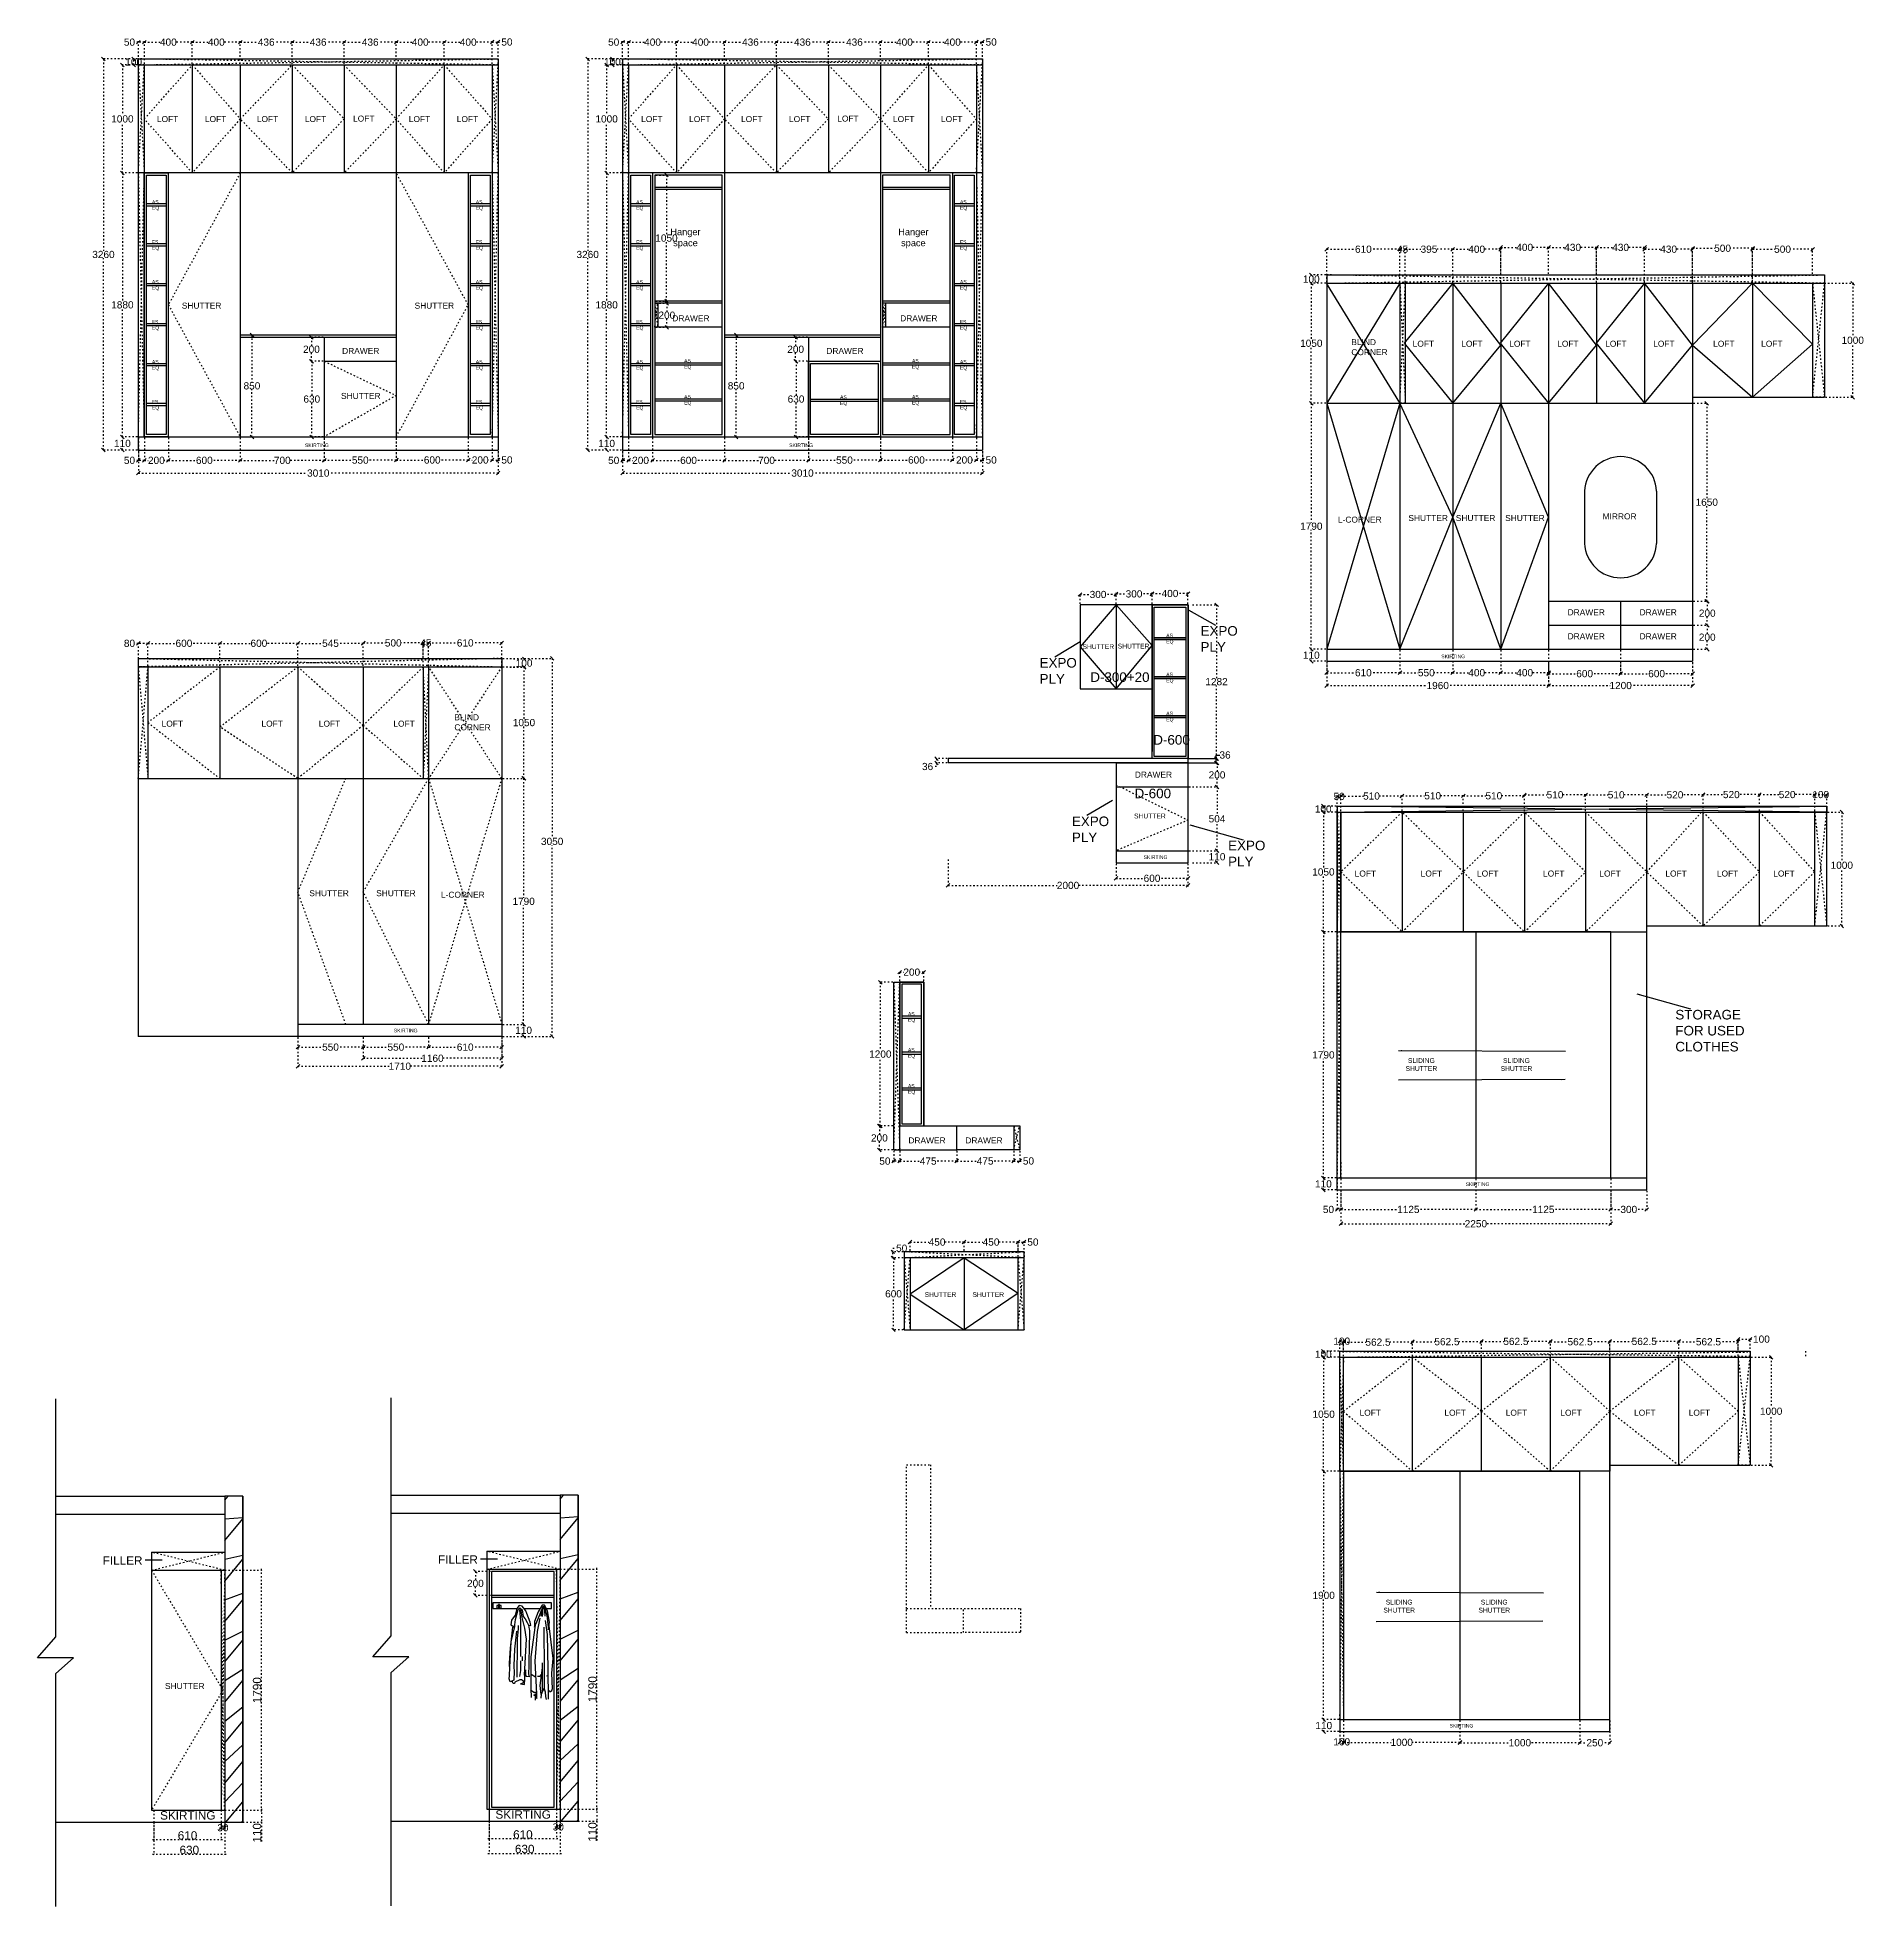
# Model space of a CAD drawing. Header units: millimetres. Extents: x 220712 to 1505573, y -354410 to 241923.
# Drawn here: x 320546 to 335772, y 107563 to 123144 of the extents above; entities that cross this region are included whole.
import ezdxf

# ---------------------------------------------------------------- set-up
doc = ezdxf.new("R2010")
doc.units = ezdxf.units.MM
doc.header["$MEASUREMENT"] = 0
doc.linetypes.add('ACAD_ISO03W100', pattern=[30, 12, -18])
doc.layers.add('Walls', color=253, linetype='Continuous')
doc.layers.add('Words', color=7, linetype='Continuous')
doc.styles.get("Standard").update_dxf_attribs({"font": 'arial.ttf'})
doc.dimstyles.new('ISO-25', dxfattribs={"dimtxt": 70, "dimasz": 15, "dimexe": 1.25, "dimexo": 0.625, "dimtad": 1, "dimdec": 0, "dimtxsty": 'Standard', "dimblk": 'ARCHTICK', "dimcen": 0, "dimdle": 11, "dimclrd": 1, "dimclre": 1, "dimclrt": 1, "dimadec": 0, "dimazin": 0, "dimtfac": 1, "dimtdec": 0, "dimtmove": 0, "dimatfit": 3, "dimfxl": 1, "dimarcsym": 0})
doc.dimstyles.get("Standard").update_dxf_attribs({"dimtxt": 60, "dimasz": 30, "dimexe": 7.75, "dimexo": 8.13, "dimgap": 0.63, "dimtad": 0, "dimtih": 1, "dimtoh": 1, "dimdec": 0, "dimzin": 0, "dimtxsty": 'Standard', "dimblk": 'OBLIQUE', "dimcen": 2.25, "dimclrd": 1, "dimclre": 1, "dimclrt": 1, "dimadec": 0, "dimazin": 0, "dimtfac": 1, "dimtdec": 0, "dimtofl": 0, "dimtmove": 0, "dimatfit": 3, "dimfxl": 1, "dimtolj": 1, "dimtzin": 0, "dimlwd": 30, "dimarcsym": 0})

msp = doc.modelspace()

# ---------------------------------------------------------------- texts
at = {"color": 7}
for s, width, insert, char_height, attachment_point in [('LOFT', 282.386, (321542.8, 122488), 50, 1), ('LOFT', 282.386, (321942.8, 122488), 50, 1), ('LOFT', 282.386, (322375.8, 122488), 50, 1), ('LOFT', 282.386, (322775.8, 122488), 50, 1), ('LOFT', 282.386, (323178, 122492.2), 50, 1), ('LOFT', 282.386, (323642.8, 122488), 50, 1), ('LOFT', 282.386, (324042.8, 122488), 50, 1), ('LOFT', 282.386, (325579.7, 122488), 50, 1), ('LOFT', 282.386, (325979.7, 122488), 50, 1), ('LOFT', 282.386, (326412.7, 122488), 50, 1), ('LOFT', 282.386, (326812.7, 122488), 50, 1), ('LOFT', 282.386, (327214.8, 122492.2), 50, 1), ('LOFT', 282.386, (327679.7, 122488), 50, 1), ('LOFT', 282.386, (328079.7, 122488), 50, 1), ('SHUTTER', 300.775, (321750.3, 120933), 50, 1), ('SHUTTER', 300.775, (323690.8, 120933), 50, 1), ('DRAWER', 282.386, (325839.7, 120827.5), 50, 1), ('DRAWER', 282.386, (327739.7, 120827.5), 50, 1), ('BLIND CORNER', 282.386, (331500.7, 120628.5), 50, 1), ('LOFT', 282.386, (332012.3, 120615.4), 50, 1), ('LOFT', 282.386, (332417.3, 120615.4), 50, 1), ('LOFT', 282.386, (332817.3, 120615.4), 50, 1), ('LOFT', 282.386, (333217.3, 120615.4), 50, 1), ('LOFT', 282.386, (333617.3, 120615.4), 50, 1), ('LOFT', 282.386, (334017.3, 120615.4), 50, 1), ('LOFT', 282.386, (334517.3, 120615.4), 50, 1), ('LOFT', 282.386, (334917.3, 120615.4), 50, 1), ('DRAWER', 300.775, (323086.8, 120555.5), 50, 1), ('DRAWER', 300.775, (327123.7, 120555.5), 50, 1), ('SHUTTER', 300.775, (323077.8, 120180.5), 50, 1), ('L-CORNER', 300.775, (331753.7, 119149.5), 50, 3), ('SHUTTER', 300.775, (331976.4, 119162.6), 50, 1), ('SHUTTER', 300.775, (332371.9, 119162.6), 50, 1), ('SHUTTER', 300.775, (332783.3, 119162.6), 50, 1), ('MIRROR', 300.775, (333595.5, 119176.2), 50, 1), ('DRAWER', 300.775, (333304.2, 118376.7), 50, 1), ('DRAWER', 300.775, (333904.2, 118376.7), 50, 1), ('DRAWER', 300.775, (333304.2, 118176.7), 50, 1), ('DRAWER', 300.775, (333904.2, 118176.7), 50, 1), ('SHUTTER', 300.775, (329523.3, 118085.6), 40, 3), ('SHUTTER', 300.775, (329817.2, 118089.8), 40, 3), ('BLIND CORNER', 282.386, (324022.6, 117501.4), 50, 1), ('LOFT', 282.386, (321582, 117448.7), 50, 1), ('LOFT', 282.386, (322414.5, 117448.7), 50, 1), ('LOFT', 282.386, (322892.5, 117448.7), 50, 1), ('LOFT', 282.386, (323514.1, 117448.7), 50, 1), ('DRAWER', 300.775, (329695.9, 117023.5), 50, 1), ('SHUTTER', 300.775, (329953.2, 116673.9), 40, 3), ('LOFT', 282.386, (331528.6, 116199.3), 50, 1), ('LOFT', 282.386, (332079, 116199.3), 50, 1), ('LOFT', 282.386, (332548.6, 116199.3), 50, 1), ('LOFT', 282.386, (333099, 116199.3), 50, 1), ('LOFT', 282.386, (333568.6, 116199.3), 50, 1), ('LOFT', 282.386, (334119, 116199.3), 50, 1), ('LOFT', 282.386, (334548.6, 116199.3), 50, 1), ('LOFT', 282.386, (335018.6, 116199.3), 50, 1), ('SHUTTER', 300.775, (323143, 116035.5), 50, 3), ('SHUTTER', 300.775, (323700.5, 116035.5), 50, 3), ('L-CORNER', 300.775, (324275.5, 116022.4), 50, 3), ('\\pxqc;SLIDING SHUTTER', 300.775, (332235.1, 114635.4), 40, 3), ('\\pxqc;SLIDING SHUTTER', 300.775, (333027.7, 114635.4), 40, 3), ('DRAWER', 300.775, (327807.8, 113974.6), 50, 1), ('DRAWER', 300.775, (328282.8, 113974.6), 50, 1), ('SHUTTER', 300.775, (328207.5, 112684.7), 40, 3), ('SHUTTER', 300.775, (328605.9, 112684.7), 40, 3), ('LOFT', 282.386, (331569.4, 111704.8), 50, 1), ('LOFT', 282.386, (332276.8, 111704.8), 50, 1), ('LOFT', 282.386, (332788, 111704.8), 50, 1), ('LOFT', 282.386, (333243.5, 111704.8), 50, 1), ('LOFT', 282.386, (333858, 111704.8), 50, 1), ('LOFT', 282.386, (334313.5, 111704.8), 50, 1), ('\\pxqc;SLIDING SHUTTER', 300.775, (332050.2, 110120.9), 40, 3), ('\\pxqc;SLIDING SHUTTER', 300.775, (332842.8, 110120.9), 40, 3), ('SHUTTER', 300.775, (321939.8, 109426.7), 50, 3)]:
    msp.add_mtext_dynamic_manual_height_columns(s, width=width, gutter_width=1213, heights=[0], dxfattribs=dict(at, insert=insert, char_height=char_height, attachment_point=attachment_point))
at = {"color": 18, "true_color": 0x000000, "char_height": 30, "attachment_point": 1}
for insert in [(322777.3, 119758.8), (326814.2, 119758.8), (332250.9, 117999.2), (329769.7, 116325.2), (323517.8, 114880.6), (332453.9, 113599.6), (332319.7, 109085.9)]:
    msp.add_mtext_dynamic_manual_height_columns('SKIRTING', width=2764.543, gutter_width=1, heights=[238.1], dxfattribs=dict(at, insert=insert))
at = {"char_height": 70, "attachment_point": 3}
for s, insert in [('FILLER', (321422.5, 110483.4)), ('FILLER', (324218.6, 110490.9)), ('SKIRTING', (322030.9, 108358.5)), ('SKIRTING', (324827, 108366))]:
    msp.add_mtext_dynamic_manual_height_columns(s, width=1609.978, gutter_width=12.5, heights=[0], dxfattribs=dict(at, insert=insert))
at = {"layer": 'Words', "color": 0, "attachment_point": 1}
for s, width, heights, insert, char_height in [('AS\\PEQ', 1178.022, [0], (321501.3, 121786.8), 30), ('AS\\PEQ', 1178.022, [0], (324201.3, 121786.8), 30), ('AS\\PEQ', 1178.022, [0], (325538.2, 121786.8), 30), ('AS\\PEQ', 1178.022, [0], (328238.2, 121786.8), 30), ('\\pxqc;Hanger space  ', 324.313, [440.1], (325787.2, 121549.9), 55), ('\\pxqc;Hanger space  ', 324.313, [440.1], (327687.2, 121549.9), 55), ('FS\\PEQ', 1178.022, [0], (321501.3, 121453.8), 30), ('FS\\PEQ', 1178.022, [0], (324201.3, 121453.8), 30), ('FS\\PEQ', 1178.022, [0], (325538.2, 121453.8), 30), ('FS\\PEQ', 1178.022, [0], (328238.2, 121453.8), 30), ('AS\\PEQ', 1178.022, [0], (321501.3, 121120.8), 30), ('AS\\PEQ', 1178.022, [0], (324201.3, 121120.8), 30), ('AS\\PEQ', 1178.022, [0], (325538.2, 121120.8), 30), ('AS\\PEQ', 1178.022, [0], (328238.2, 121120.8), 30), ('FS\\PEQ', 1178.022, [0], (321501.3, 120787.8), 30), ('FS\\PEQ', 1178.022, [0], (324201.3, 120787.8), 30), ('FS\\PEQ', 1178.022, [0], (325538.2, 120787.8), 30), ('FS\\PEQ', 1178.022, [0], (328238.2, 120787.8), 30), ('AS\\PEQ', 1178.022, [0], (321501.3, 120454.8), 30), ('AS\\PEQ', 1178.022, [0], (324201.3, 120454.8), 30), ('AS\\PEQ', 1178.022, [0], (325538.2, 120454.8), 30), ('AS\\PEQ', 1178.022, [0], (325938.2, 120463.3), 30), ('AS\\PEQ', 1178.022, [0], (327838.2, 120463.3), 30), ('AS\\PEQ', 1178.022, [0], (328238.2, 120454.8), 30), ('AS\\PEQ', 1178.022, [0], (325938.2, 120163.3), 30), ('AS\\PEQ', 1178.022, [0], (327238.2, 120160.3), 30), ('AS\\PEQ', 1178.022, [0], (327838.2, 120163.3), 30), ('FS\\PEQ', 1178.022, [0], (321501.3, 120122.3), 30), ('FS\\PEQ', 1178.022, [0], (324201.3, 120122.3), 30), ('FS\\PEQ', 1178.022, [0], (325538.2, 120122.3), 30), ('FS\\PEQ', 1178.022, [0], (328238.2, 120122.3), 30), ('AS\\PEQ', 1178.022, [0], (329957.5, 118173.6), 30), ('EXPO PLY', 323.078, [440.1], (330243.5, 118236.8), 80), ('EXPO PLY', 323.078, [440.1], (328901.5, 117970.8), 80), ('D-300+20', 323.078, [440.1], (329324.5, 117851.2), 80), ('AS\\PEQ', 1178.022, [0], (329957.5, 117848.6), 30), ('AS\\PEQ', 1178.022, [0], (329957.5, 117523.6), 30), ('D-600', 323.078, [440.1], (329849.5, 117328.7), 80), ('D-600', 323.078, [440.1], (329693.5, 116881.8), 80), ('EXPO PLY', 323.078, [440.1], (329171, 116649.3), 80), ('EXPO PLY', 323.078, [440.1], (330473.6, 116447.8), 80), ('AS\\PEQ', 1178.022, [0], (327804.3, 115018.7), 30), ('STORAGE FOR USED CLOTHES', 699.618, [440.1], (334202.1, 115037.8), 80), ('AS\\PEQ', 1178.022, [0], (327804.3, 114720), 30), ('AS\\PEQ', 1178.022, [0], (327804.3, 114418.7), 30)]:
    msp.add_mtext_dynamic_manual_height_columns(s, width=width, gutter_width=866.4, heights=heights, dxfattribs=dict(at, insert=insert, char_height=char_height))

# ---------------------------------------------------------------- blocks, each defined once
blk = doc.blocks.new('_Oblique')
at = {"color": 0, "linetype": 'ByBlock', "lineweight": -2}
blk.add_line((-0.5, -0.5), (0.5, 0.5), dxfattribs=at)
blk = doc.blocks.new('*D1015')
at = {"layer": 'Defpoints', "color": 0, "linetype": 'ACAD_ISO03W100', "transparency": 16777216}
for p in [(321388, 119816), (321438, 119814), (321388, 119618)]:
    blk.add_point(p, dxfattribs=at)
at = {"layer": 'Walls', "color": 1, "linetype": 'ACAD_ISO03W100', "lineweight": -2, "transparency": 16777216}
for p, q in [((321388, 119807), (321388, 119610)), ((321438, 119806), (321438, 119610))]:
    blk.add_line(p, q, dxfattribs=at)
at = {"layer": 'Walls', "color": 1, "linetype": 'ACAD_ISO03W100', "lineweight": 30, "transparency": 16777216}
for p, q in [((321388, 119618), (321358, 119618)), ((321438, 119618), (321388, 119618))]:
    blk.add_line(p, q, dxfattribs=at)
at = {"layer": 'Walls', "color": 1, "linetype": 'ACAD_ISO03W100', "lineweight": 30, "transparency": 16777216, "xscale": 30, "yscale": 30, "zscale": 30, "rotation": 180}
blk.add_blockref('_Oblique', (321388, 119618), dxfattribs=at)
at = {"layer": 'Walls', "color": 1, "linetype": 'ACAD_ISO03W100', "lineweight": 30, "transparency": 16777216, "xscale": 30, "yscale": 30, "zscale": 30}
blk.add_blockref('_Oblique', (321438, 119618), dxfattribs=at)
at = {"layer": 'Walls', "color": 1, "linetype": 'ACAD_ISO03W100', "transparency": 16777216, "insert": (321314, 119618), "char_height": 60, "attachment_point": 5}
blk.add_mtext('\\A1;50', dxfattribs=at)
blk = doc.blocks.new('*D1016')
at = {"layer": 'Defpoints', "color": 0, "linetype": 'ACAD_ISO03W100', "transparency": 16777216}
for p in [(321438, 119814), (321638, 119814), (321438, 119618)]:
    blk.add_point(p, dxfattribs=at)
at = {"layer": 'Walls', "color": 1, "linetype": 'ACAD_ISO03W100', "lineweight": -2, "transparency": 16777216}
for p, q in [((321438, 119806), (321438, 119610)), ((321638, 119806), (321638, 119610))]:
    blk.add_line(p, q, dxfattribs=at)
at = {"layer": 'Walls', "color": 1, "linetype": 'ACAD_ISO03W100', "lineweight": 30, "transparency": 16777216}
for p, q in [((321438, 119618), (321471, 119618)), ((321638, 119618), (321605, 119618))]:
    blk.add_line(p, q, dxfattribs=at)
at = {"layer": 'Walls', "color": 1, "linetype": 'ACAD_ISO03W100', "lineweight": 30, "transparency": 16777216, "xscale": 30, "yscale": 30, "zscale": 30, "rotation": 180}
blk.add_blockref('_Oblique', (321438, 119618), dxfattribs=at)
at = {"layer": 'Walls', "color": 1, "linetype": 'ACAD_ISO03W100', "lineweight": 30, "transparency": 16777216, "xscale": 30, "yscale": 30, "zscale": 30}
blk.add_blockref('_Oblique', (321638, 119618), dxfattribs=at)
at = {"layer": 'Walls', "color": 1, "linetype": 'ACAD_ISO03W100', "transparency": 16777216, "insert": (321538, 119618), "char_height": 60, "attachment_point": 5}
blk.add_mtext('\\A1;200', dxfattribs=at)
blk = doc.blocks.new('*D1017')
at = {"layer": 'Defpoints', "color": 0, "linetype": 'ACAD_ISO03W100', "transparency": 16777216}
for p in [(321638, 119814), (322238, 119814), (322238, 119618)]:
    blk.add_point(p, dxfattribs=at)
at = {"layer": 'Walls', "color": 1, "linetype": 'ACAD_ISO03W100', "lineweight": -2, "transparency": 16777216}
for p, q in [((321638, 119806), (321638, 119610)), ((322238, 119806), (322238, 119610))]:
    blk.add_line(p, q, dxfattribs=at)
at = {"layer": 'Walls', "color": 1, "linetype": 'ACAD_ISO03W100', "lineweight": 30, "transparency": 16777216}
for p, q in [((321638, 119618), (321871, 119618)), ((322238, 119618), (322005, 119618))]:
    blk.add_line(p, q, dxfattribs=at)
at = {"layer": 'Walls', "color": 1, "linetype": 'ACAD_ISO03W100', "lineweight": 30, "transparency": 16777216, "xscale": 30, "yscale": 30, "zscale": 30, "rotation": 180}
blk.add_blockref('_Oblique', (321638, 119618), dxfattribs=at)
at = {"layer": 'Walls', "color": 1, "linetype": 'ACAD_ISO03W100', "lineweight": 30, "transparency": 16777216, "xscale": 30, "yscale": 30, "zscale": 30}
blk.add_blockref('_Oblique', (322238, 119618), dxfattribs=at)
at = {"layer": 'Walls', "color": 1, "linetype": 'ACAD_ISO03W100', "transparency": 16777216, "insert": (321938, 119618), "char_height": 60, "attachment_point": 5}
blk.add_mtext('\\A1;600', dxfattribs=at)
blk = doc.blocks.new('*D1018')
at = {"layer": 'Defpoints', "color": 0, "linetype": 'ACAD_ISO03W100', "transparency": 16777216}
for p in [(322238, 119814), (322938, 119814), (322938, 119618)]:
    blk.add_point(p, dxfattribs=at)
at = {"layer": 'Walls', "color": 1, "linetype": 'ACAD_ISO03W100', "lineweight": -2, "transparency": 16777216}
for p, q in [((322238, 119806), (322238, 119610)), ((322938, 119806), (322938, 119610))]:
    blk.add_line(p, q, dxfattribs=at)
at = {"layer": 'Walls', "color": 1, "linetype": 'ACAD_ISO03W100', "lineweight": 30, "transparency": 16777216}
for p, q in [((322238, 119618), (322521, 119618)), ((322938, 119618), (322654, 119618))]:
    blk.add_line(p, q, dxfattribs=at)
at = {"layer": 'Walls', "color": 1, "linetype": 'ACAD_ISO03W100', "lineweight": 30, "transparency": 16777216, "xscale": 30, "yscale": 30, "zscale": 30, "rotation": 180}
blk.add_blockref('_Oblique', (322238, 119618), dxfattribs=at)
at = {"layer": 'Walls', "color": 1, "linetype": 'ACAD_ISO03W100', "lineweight": 30, "transparency": 16777216, "xscale": 30, "yscale": 30, "zscale": 30}
blk.add_blockref('_Oblique', (322938, 119618), dxfattribs=at)
at = {"layer": 'Walls', "color": 1, "linetype": 'ACAD_ISO03W100', "transparency": 16777216, "insert": (322588, 119618), "char_height": 60, "attachment_point": 5}
blk.add_mtext('\\A1;700', dxfattribs=at)
blk = doc.blocks.new('*D924')
at = {"layer": 'Defpoints', "color": 0, "linetype": 'ACAD_ISO03W100', "transparency": 16777216}
for p in [(322938, 119810), (323538, 119810), (322938, 119620)]:
    blk.add_point(p, dxfattribs=at)
at = {"layer": 'Walls', "color": 1, "linetype": 'ACAD_ISO03W100', "lineweight": -2, "transparency": 16777216}
for p, q in [((322938, 119802), (322938, 119612)), ((323538, 119802), (323538, 119612))]:
    blk.add_line(p, q, dxfattribs=at)
at = {"layer": 'Walls', "color": 1, "linetype": 'ACAD_ISO03W100', "lineweight": 30, "transparency": 16777216}
for p, q in [((322938, 119620), (323171, 119620)), ((323538, 119620), (323305, 119620))]:
    blk.add_line(p, q, dxfattribs=at)
at = {"layer": 'Walls', "color": 1, "linetype": 'ACAD_ISO03W100', "lineweight": 30, "transparency": 16777216, "xscale": 30, "yscale": 30, "zscale": 30, "rotation": 180}
blk.add_blockref('_Oblique', (322938, 119620), dxfattribs=at)
at = {"layer": 'Walls', "color": 1, "linetype": 'ACAD_ISO03W100', "lineweight": 30, "transparency": 16777216, "xscale": 30, "yscale": 30, "zscale": 30}
blk.add_blockref('_Oblique', (323538, 119620), dxfattribs=at)
at = {"layer": 'Walls', "color": 1, "linetype": 'ACAD_ISO03W100', "transparency": 16777216, "insert": (323238, 119620), "char_height": 60, "attachment_point": 5}
blk.add_mtext('\\A1;550', dxfattribs=at)
blk = doc.blocks.new('*D1019')
at = {"layer": 'Defpoints', "color": 0, "linetype": 'ACAD_ISO03W100', "transparency": 16777216}
for p in [(323538, 119814), (324138, 119814), (323538, 119621)]:
    blk.add_point(p, dxfattribs=at)
at = {"layer": 'Walls', "color": 1, "linetype": 'ACAD_ISO03W100', "lineweight": -2, "transparency": 16777216}
for p, q in [((323538, 119806), (323538, 119614)), ((324138, 119806), (324138, 119614))]:
    blk.add_line(p, q, dxfattribs=at)
at = {"layer": 'Walls', "color": 1, "linetype": 'ACAD_ISO03W100', "lineweight": 30, "transparency": 16777216}
for p, q in [((323538, 119621), (323771, 119621)), ((324138, 119621), (323905, 119621))]:
    blk.add_line(p, q, dxfattribs=at)
at = {"layer": 'Walls', "color": 1, "linetype": 'ACAD_ISO03W100', "lineweight": 30, "transparency": 16777216, "xscale": 30, "yscale": 30, "zscale": 30, "rotation": 180}
blk.add_blockref('_Oblique', (323538, 119621), dxfattribs=at)
at = {"layer": 'Walls', "color": 1, "linetype": 'ACAD_ISO03W100', "lineweight": 30, "transparency": 16777216, "xscale": 30, "yscale": 30, "zscale": 30}
blk.add_blockref('_Oblique', (324138, 119621), dxfattribs=at)
at = {"layer": 'Walls', "color": 1, "linetype": 'ACAD_ISO03W100', "transparency": 16777216, "insert": (323838, 119621), "char_height": 60, "attachment_point": 5}
blk.add_mtext('\\A1;600', dxfattribs=at)
blk = doc.blocks.new('*D1020')
at = {"layer": 'Defpoints', "color": 0, "linetype": 'ACAD_ISO03W100', "transparency": 16777216}
for p in [(324138, 119814), (324338, 119814), (324138, 119621)]:
    blk.add_point(p, dxfattribs=at)
at = {"layer": 'Walls', "color": 1, "linetype": 'ACAD_ISO03W100', "lineweight": -2, "transparency": 16777216}
for p, q in [((324138, 119806), (324138, 119614)), ((324338, 119806), (324338, 119614))]:
    blk.add_line(p, q, dxfattribs=at)
at = {"layer": 'Walls', "color": 1, "linetype": 'ACAD_ISO03W100', "lineweight": 30, "transparency": 16777216}
for p, q in [((324138, 119621), (324171, 119621)), ((324338, 119621), (324305, 119621))]:
    blk.add_line(p, q, dxfattribs=at)
at = {"layer": 'Walls', "color": 1, "linetype": 'ACAD_ISO03W100', "lineweight": 30, "transparency": 16777216, "xscale": 30, "yscale": 30, "zscale": 30, "rotation": 180}
blk.add_blockref('_Oblique', (324138, 119621), dxfattribs=at)
at = {"layer": 'Walls', "color": 1, "linetype": 'ACAD_ISO03W100', "lineweight": 30, "transparency": 16777216, "xscale": 30, "yscale": 30, "zscale": 30}
blk.add_blockref('_Oblique', (324338, 119621), dxfattribs=at)
at = {"layer": 'Walls', "color": 1, "linetype": 'ACAD_ISO03W100', "transparency": 16777216, "insert": (324238, 119621), "char_height": 60, "attachment_point": 5}
blk.add_mtext('\\A1;200', dxfattribs=at)
blk = doc.blocks.new('*D1021')
at = {"layer": 'Defpoints', "color": 0, "linetype": 'ACAD_ISO03W100', "transparency": 16777216}
for p in [(324338, 119814), (324388, 119816), (324388, 119621)]:
    blk.add_point(p, dxfattribs=at)
at = {"layer": 'Walls', "color": 1, "linetype": 'ACAD_ISO03W100', "lineweight": -2, "transparency": 16777216}
for p, q in [((324338, 119806), (324338, 119614)), ((324388, 119807), (324388, 119614))]:
    blk.add_line(p, q, dxfattribs=at)
at = {"layer": 'Walls', "color": 1, "linetype": 'ACAD_ISO03W100', "lineweight": 30, "transparency": 16777216}
for p, q in [((324338, 119621), (324388, 119621)), ((324388, 119621), (324418, 119621))]:
    blk.add_line(p, q, dxfattribs=at)
at = {"layer": 'Walls', "color": 1, "linetype": 'ACAD_ISO03W100', "lineweight": 30, "transparency": 16777216, "xscale": 30, "yscale": 30, "zscale": 30, "rotation": 180}
blk.add_blockref('_Oblique', (324338, 119621), dxfattribs=at)
at = {"layer": 'Walls', "color": 1, "linetype": 'ACAD_ISO03W100', "lineweight": 30, "transparency": 16777216, "xscale": 30, "yscale": 30, "zscale": 30}
blk.add_blockref('_Oblique', (324388, 119621), dxfattribs=at)
at = {"layer": 'Walls', "color": 1, "linetype": 'ACAD_ISO03W100', "transparency": 16777216, "insert": (324461, 119621), "char_height": 60, "attachment_point": 5}
blk.add_mtext('\\A1;50', dxfattribs=at)
blk = doc.blocks.new('*D1022')
at = {"layer": 'Defpoints', "color": 0, "linetype": 'ACAD_ISO03W100', "transparency": 16777216}
for p in [(321255, 119814), (321388, 119814), (321388, 119704)]:
    blk.add_point(p, dxfattribs=at)
at = {"layer": 'Walls', "color": 1, "linetype": 'ACAD_ISO03W100', "lineweight": -2, "transparency": 16777216}
for p, q in [((321380, 119814), (321247, 119814)), ((321380, 119704), (321247, 119704))]:
    blk.add_line(p, q, dxfattribs=at)
at = {"layer": 'Walls', "color": 1, "linetype": 'ACAD_ISO03W100', "lineweight": 30, "transparency": 16777216}
for p, q in [((321255, 119814), (321255, 119791)), ((321255, 119704), (321255, 119728))]:
    blk.add_line(p, q, dxfattribs=at)
at = {"layer": 'Walls', "color": 1, "linetype": 'ACAD_ISO03W100', "lineweight": 30, "transparency": 16777216, "xscale": 30, "yscale": 30, "zscale": 30}
for p, rotation in [((321255, 119814), 90), ((321255, 119704), 270)]:
    blk.add_blockref('_Oblique', p, dxfattribs=dict(at, rotation=rotation))
at = {"layer": 'Walls', "color": 1, "linetype": 'ACAD_ISO03W100', "transparency": 16777216, "insert": (321255, 119759), "char_height": 60, "attachment_point": 5}
blk.add_mtext('\\A1;110', dxfattribs=at)
blk = doc.blocks.new('*D1023')
at = {"layer": 'Defpoints', "color": 0, "linetype": 'ACAD_ISO03W100', "transparency": 16777216}
for p in [(321255, 122014), (321388, 122014), (321388, 119814)]:
    blk.add_point(p, dxfattribs=at)
at = {"layer": 'Walls', "color": 1, "linetype": 'ACAD_ISO03W100', "lineweight": -2, "transparency": 16777216}
for p, q in [((321380, 122014), (321247, 122014)), ((321380, 119814), (321247, 119814))]:
    blk.add_line(p, q, dxfattribs=at)
at = {"layer": 'Walls', "color": 1, "linetype": 'ACAD_ISO03W100', "lineweight": 30, "transparency": 16777216}
for p, q in [((321255, 122014), (321255, 120946)), ((321255, 119814), (321255, 120883))]:
    blk.add_line(p, q, dxfattribs=at)
at = {"layer": 'Walls', "color": 1, "linetype": 'ACAD_ISO03W100', "lineweight": 30, "transparency": 16777216, "xscale": 30, "yscale": 30, "zscale": 30}
for p, rotation in [((321255, 122014), 90), ((321255, 119814), 270)]:
    blk.add_blockref('_Oblique', p, dxfattribs=dict(at, rotation=rotation))
at = {"layer": 'Walls', "color": 1, "linetype": 'ACAD_ISO03W100', "transparency": 16777216, "insert": (321255, 120914), "char_height": 60, "attachment_point": 5}
blk.add_mtext('\\A1;1880', dxfattribs=at)
blk = doc.blocks.new('*D1024')
at = {"layer": 'Defpoints', "color": 0, "linetype": 'ACAD_ISO03W100', "transparency": 16777216}
for p in [(321255, 122914), (321388, 122914), (321388, 122014)]:
    blk.add_point(p, dxfattribs=at)
at = {"layer": 'Walls', "color": 1, "linetype": 'ACAD_ISO03W100', "lineweight": -2, "transparency": 16777216}
for p, q in [((321380, 122914), (321247, 122914)), ((321380, 122014), (321247, 122014))]:
    blk.add_line(p, q, dxfattribs=at)
at = {"layer": 'Walls', "color": 1, "linetype": 'ACAD_ISO03W100', "lineweight": 30, "transparency": 16777216}
for p, q in [((321255, 122914), (321255, 122496)), ((321255, 122014), (321255, 122433))]:
    blk.add_line(p, q, dxfattribs=at)
at = {"layer": 'Walls', "color": 1, "linetype": 'ACAD_ISO03W100', "lineweight": 30, "transparency": 16777216, "xscale": 30, "yscale": 30, "zscale": 30}
for p, rotation in [((321255, 122914), 90), ((321255, 122014), 270)]:
    blk.add_blockref('_Oblique', p, dxfattribs=dict(at, rotation=rotation))
at = {"layer": 'Walls', "color": 1, "linetype": 'ACAD_ISO03W100', "transparency": 16777216, "insert": (321255, 122464), "char_height": 60, "attachment_point": 5}
blk.add_mtext('\\A1;1000', dxfattribs=at)
blk = doc.blocks.new('*D1025')
at = {"layer": 'Defpoints', "color": 0, "linetype": 'ACAD_ISO03W100', "transparency": 16777216}
for p in [(321349, 122964), (321388, 122964), (321388, 122914)]:
    blk.add_point(p, dxfattribs=at)
at = {"layer": 'Walls', "color": 1, "linetype": 'ACAD_ISO03W100', "lineweight": -2, "transparency": 16777216}
for p, q in [((321380, 122964), (321341, 122964)), ((321380, 122914), (321341, 122914))]:
    blk.add_line(p, q, dxfattribs=at)
at = {"layer": 'Walls', "color": 1, "linetype": 'ACAD_ISO03W100', "lineweight": 30, "transparency": 16777216}
blk.add_line((321349, 122914), (321349, 122964), dxfattribs=at)
at = {"layer": 'Walls', "color": 1, "linetype": 'ACAD_ISO03W100', "lineweight": 30, "transparency": 16777216, "xscale": 30, "yscale": 30, "zscale": 30}
for p, rotation in [((321349, 122964), 90), ((321349, 122914), 270)]:
    blk.add_blockref('_Oblique', p, dxfattribs=dict(at, rotation=rotation))
at = {"layer": 'Walls', "color": 1, "linetype": 'ACAD_ISO03W100', "transparency": 16777216, "insert": (321349, 122939), "char_height": 60, "attachment_point": 5}
blk.add_mtext('\\A1;100', dxfattribs=at)
blk = doc.blocks.new('*D1026')
at = {"layer": 'Defpoints', "color": 0, "linetype": 'ACAD_ISO03W100', "transparency": 16777216}
for p in [(321388, 119704), (324388, 119704), (324388, 119512)]:
    blk.add_point(p, dxfattribs=at)
at = {"layer": 'Walls', "color": 1, "linetype": 'ACAD_ISO03W100', "lineweight": -2, "transparency": 16777216}
for p, q in [((321388, 119696), (321388, 119505)), ((324388, 119696), (324388, 119505))]:
    blk.add_line(p, q, dxfattribs=at)
at = {"layer": 'Walls', "color": 1, "linetype": 'ACAD_ISO03W100', "lineweight": 30, "transparency": 16777216}
for p, q in [((321388, 119512), (322798, 119512)), ((324388, 119512), (322978, 119512))]:
    blk.add_line(p, q, dxfattribs=at)
at = {"layer": 'Walls', "color": 1, "linetype": 'ACAD_ISO03W100', "lineweight": 30, "transparency": 16777216, "xscale": 30, "yscale": 30, "zscale": 30, "rotation": 180}
blk.add_blockref('_Oblique', (321388, 119512), dxfattribs=at)
at = {"layer": 'Walls', "color": 1, "linetype": 'ACAD_ISO03W100', "lineweight": 30, "transparency": 16777216, "xscale": 30, "yscale": 30, "zscale": 30}
blk.add_blockref('_Oblique', (324388, 119512), dxfattribs=at)
at = {"layer": 'Walls', "color": 1, "linetype": 'ACAD_ISO03W100', "transparency": 16777216, "insert": (322888, 119512), "char_height": 60, "attachment_point": 5}
blk.add_mtext('\\A1;3010', dxfattribs=at)
blk = doc.blocks.new('*D1027')
at = {"layer": 'Defpoints', "color": 0, "linetype": 'ACAD_ISO03W100', "transparency": 16777216}
for p in [(321097, 122964), (321388, 122964), (321388, 119704)]:
    blk.add_point(p, dxfattribs=at)
at = {"layer": 'Walls', "color": 1, "linetype": 'ACAD_ISO03W100', "lineweight": -2, "transparency": 16777216}
for p, q in [((321380, 122964), (321089, 122964)), ((321380, 119704), (321089, 119704))]:
    blk.add_line(p, q, dxfattribs=at)
at = {"layer": 'Walls', "color": 1, "linetype": 'ACAD_ISO03W100', "lineweight": 30, "transparency": 16777216}
for p, q in [((321097, 122964), (321097, 121366)), ((321097, 119704), (321097, 121303))]:
    blk.add_line(p, q, dxfattribs=at)
at = {"layer": 'Walls', "color": 1, "linetype": 'ACAD_ISO03W100', "lineweight": 30, "transparency": 16777216, "xscale": 30, "yscale": 30, "zscale": 30}
for p, rotation in [((321097, 122964), 90), ((321097, 119704), 270)]:
    blk.add_blockref('_Oblique', p, dxfattribs=dict(at, rotation=rotation))
at = {"layer": 'Walls', "color": 1, "linetype": 'ACAD_ISO03W100', "transparency": 16777216, "insert": (321097, 121334), "char_height": 60, "attachment_point": 5}
blk.add_mtext('\\A1;3260', dxfattribs=at)
blk = doc.blocks.new('*D1028')
at = {"layer": 'Defpoints', "color": 0, "linetype": 'ACAD_ISO03W100', "transparency": 16777216}
for p in [(321388, 123104), (321388, 122914), (321438, 122914)]:
    blk.add_point(p, dxfattribs=at)
at = {"layer": 'Walls', "color": 1, "linetype": 'ACAD_ISO03W100', "lineweight": 30, "transparency": 16777216}
for p, q in [((321388, 123104), (321358, 123104)), ((321438, 123104), (321388, 123104))]:
    blk.add_line(p, q, dxfattribs=at)
at = {"layer": 'Walls', "color": 1, "linetype": 'ACAD_ISO03W100', "lineweight": -2, "transparency": 16777216}
for p, q in [((321388, 122923), (321388, 123112)), ((321438, 122923), (321438, 123112))]:
    blk.add_line(p, q, dxfattribs=at)
at = {"layer": 'Walls', "color": 1, "linetype": 'ACAD_ISO03W100', "lineweight": 30, "transparency": 16777216, "xscale": 30, "yscale": 30, "zscale": 30, "rotation": 180}
blk.add_blockref('_Oblique', (321388, 123104), dxfattribs=at)
at = {"layer": 'Walls', "color": 1, "linetype": 'ACAD_ISO03W100', "lineweight": 30, "transparency": 16777216, "xscale": 30, "yscale": 30, "zscale": 30}
blk.add_blockref('_Oblique', (321438, 123104), dxfattribs=at)
at = {"layer": 'Walls', "color": 1, "linetype": 'ACAD_ISO03W100', "transparency": 16777216, "insert": (321314, 123104), "char_height": 60, "attachment_point": 5}
blk.add_mtext('\\A1;50', dxfattribs=at)
blk = doc.blocks.new('*D1029')
at = {"layer": 'Defpoints', "color": 0, "linetype": 'ACAD_ISO03W100', "transparency": 16777216}
for p in [(321838, 123104), (321438, 122914), (321838, 122914)]:
    blk.add_point(p, dxfattribs=at)
at = {"layer": 'Walls', "color": 1, "linetype": 'ACAD_ISO03W100', "lineweight": -2, "transparency": 16777216}
for p, q in [((321438, 122923), (321438, 123112)), ((321838, 122923), (321838, 123112))]:
    blk.add_line(p, q, dxfattribs=at)
at = {"layer": 'Walls', "color": 1, "linetype": 'ACAD_ISO03W100', "lineweight": 30, "transparency": 16777216}
for p, q in [((321438, 123104), (321570, 123104)), ((321838, 123104), (321706, 123104))]:
    blk.add_line(p, q, dxfattribs=at)
at = {"layer": 'Walls', "color": 1, "linetype": 'ACAD_ISO03W100', "lineweight": 30, "transparency": 16777216, "xscale": 30, "yscale": 30, "zscale": 30, "rotation": 180}
blk.add_blockref('_Oblique', (321438, 123104), dxfattribs=at)
at = {"layer": 'Walls', "color": 1, "linetype": 'ACAD_ISO03W100', "lineweight": 30, "transparency": 16777216, "xscale": 30, "yscale": 30, "zscale": 30}
blk.add_blockref('_Oblique', (321838, 123104), dxfattribs=at)
at = {"layer": 'Walls', "color": 1, "linetype": 'ACAD_ISO03W100', "transparency": 16777216, "insert": (321638, 123104), "char_height": 60, "attachment_point": 5}
blk.add_mtext('\\A1;400', dxfattribs=at)
blk = doc.blocks.new('*D1030')
at = {"layer": 'Defpoints', "color": 0, "linetype": 'ACAD_ISO03W100', "transparency": 16777216}
for p in [(321838, 123104), (321838, 122914), (322238, 122914)]:
    blk.add_point(p, dxfattribs=at)
at = {"layer": 'Walls', "color": 1, "linetype": 'ACAD_ISO03W100', "lineweight": -2, "transparency": 16777216}
for p, q in [((321838, 122923), (321838, 123112)), ((322238, 122923), (322238, 123112))]:
    blk.add_line(p, q, dxfattribs=at)
at = {"layer": 'Walls', "color": 1, "linetype": 'ACAD_ISO03W100', "lineweight": 30, "transparency": 16777216}
for p, q in [((321838, 123104), (321970, 123104)), ((322238, 123104), (322106, 123104))]:
    blk.add_line(p, q, dxfattribs=at)
at = {"layer": 'Walls', "color": 1, "linetype": 'ACAD_ISO03W100', "lineweight": 30, "transparency": 16777216, "xscale": 30, "yscale": 30, "zscale": 30, "rotation": 180}
blk.add_blockref('_Oblique', (321838, 123104), dxfattribs=at)
at = {"layer": 'Walls', "color": 1, "linetype": 'ACAD_ISO03W100', "lineweight": 30, "transparency": 16777216, "xscale": 30, "yscale": 30, "zscale": 30}
blk.add_blockref('_Oblique', (322238, 123104), dxfattribs=at)
at = {"layer": 'Walls', "color": 1, "linetype": 'ACAD_ISO03W100', "transparency": 16777216, "insert": (322038, 123104), "char_height": 60, "attachment_point": 5}
blk.add_mtext('\\A1;400', dxfattribs=at)
blk = doc.blocks.new('*D1031')
at = {"layer": 'Defpoints', "color": 0, "linetype": 'ACAD_ISO03W100', "transparency": 16777216}
for p in [(322238, 123104), (322238, 122914), (322671, 122914)]:
    blk.add_point(p, dxfattribs=at)
at = {"layer": 'Walls', "color": 1, "linetype": 'ACAD_ISO03W100', "lineweight": -2, "transparency": 16777216}
for p, q in [((322238, 122923), (322238, 123112)), ((322671, 122923), (322671, 123112))]:
    blk.add_line(p, q, dxfattribs=at)
at = {"layer": 'Walls', "color": 1, "linetype": 'ACAD_ISO03W100', "lineweight": 30, "transparency": 16777216}
for p, q in [((322238, 123104), (322386, 123104)), ((322671, 123104), (322522, 123104))]:
    blk.add_line(p, q, dxfattribs=at)
at = {"layer": 'Walls', "color": 1, "linetype": 'ACAD_ISO03W100', "lineweight": 30, "transparency": 16777216, "xscale": 30, "yscale": 30, "zscale": 30, "rotation": 180}
blk.add_blockref('_Oblique', (322238, 123104), dxfattribs=at)
at = {"layer": 'Walls', "color": 1, "linetype": 'ACAD_ISO03W100', "lineweight": 30, "transparency": 16777216, "xscale": 30, "yscale": 30, "zscale": 30}
blk.add_blockref('_Oblique', (322671, 123104), dxfattribs=at)
at = {"layer": 'Walls', "color": 1, "linetype": 'ACAD_ISO03W100', "transparency": 16777216, "insert": (322454, 123104), "char_height": 60, "attachment_point": 5}
blk.add_mtext('\\A1;436', dxfattribs=at)
blk = doc.blocks.new('*D1001')
at = {"layer": 'Defpoints', "color": 0, "linetype": 'ACAD_ISO03W100', "transparency": 16777216}
for p in [(323538, 123104), (323538, 122914), (323938, 122914)]:
    blk.add_point(p, dxfattribs=at)
at = {"layer": 'Walls', "color": 1, "linetype": 'ACAD_ISO03W100', "lineweight": -2, "transparency": 16777216}
for p, q in [((323538, 122923), (323538, 123112)), ((323938, 122923), (323938, 123112))]:
    blk.add_line(p, q, dxfattribs=at)
at = {"layer": 'Walls', "color": 1, "linetype": 'ACAD_ISO03W100', "lineweight": 30, "transparency": 16777216}
for p, q in [((323538, 123104), (323670, 123104)), ((323938, 123104), (323806, 123104))]:
    blk.add_line(p, q, dxfattribs=at)
at = {"layer": 'Walls', "color": 1, "linetype": 'ACAD_ISO03W100', "lineweight": 30, "transparency": 16777216, "xscale": 30, "yscale": 30, "zscale": 30, "rotation": 180}
blk.add_blockref('_Oblique', (323538, 123104), dxfattribs=at)
at = {"layer": 'Walls', "color": 1, "linetype": 'ACAD_ISO03W100', "lineweight": 30, "transparency": 16777216, "xscale": 30, "yscale": 30, "zscale": 30}
blk.add_blockref('_Oblique', (323938, 123104), dxfattribs=at)
at = {"layer": 'Walls', "color": 1, "linetype": 'ACAD_ISO03W100', "transparency": 16777216, "insert": (323738, 123104), "char_height": 60, "attachment_point": 5}
blk.add_mtext('\\A1;400', dxfattribs=at)
blk = doc.blocks.new('*D1002')
at = {"layer": 'Defpoints', "color": 0, "linetype": 'ACAD_ISO03W100', "transparency": 16777216}
for p in [(323938, 123104), (323938, 122914), (324338, 122914)]:
    blk.add_point(p, dxfattribs=at)
at = {"layer": 'Walls', "color": 1, "linetype": 'ACAD_ISO03W100', "lineweight": -2, "transparency": 16777216}
for p, q in [((323938, 122923), (323938, 123112)), ((324338, 122923), (324338, 123112))]:
    blk.add_line(p, q, dxfattribs=at)
at = {"layer": 'Walls', "color": 1, "linetype": 'ACAD_ISO03W100', "lineweight": 30, "transparency": 16777216}
for p, q in [((323938, 123104), (324070, 123104)), ((324338, 123104), (324206, 123104))]:
    blk.add_line(p, q, dxfattribs=at)
at = {"layer": 'Walls', "color": 1, "linetype": 'ACAD_ISO03W100', "lineweight": 30, "transparency": 16777216, "xscale": 30, "yscale": 30, "zscale": 30, "rotation": 180}
blk.add_blockref('_Oblique', (323938, 123104), dxfattribs=at)
at = {"layer": 'Walls', "color": 1, "linetype": 'ACAD_ISO03W100', "lineweight": 30, "transparency": 16777216, "xscale": 30, "yscale": 30, "zscale": 30}
blk.add_blockref('_Oblique', (324338, 123104), dxfattribs=at)
at = {"layer": 'Walls', "color": 1, "linetype": 'ACAD_ISO03W100', "transparency": 16777216, "insert": (324138, 123104), "char_height": 60, "attachment_point": 5}
blk.add_mtext('\\A1;400', dxfattribs=at)
blk = doc.blocks.new('*D1003')
at = {"layer": 'Defpoints', "color": 0, "linetype": 'ACAD_ISO03W100', "transparency": 16777216}
for p in [(324388, 123105), (324338, 122914), (324388, 122914)]:
    blk.add_point(p, dxfattribs=at)
at = {"layer": 'Walls', "color": 1, "linetype": 'ACAD_ISO03W100', "lineweight": -2, "transparency": 16777216}
for p, q in [((324338, 122923), (324338, 123112)), ((324388, 122923), (324388, 123112))]:
    blk.add_line(p, q, dxfattribs=at)
at = {"layer": 'Walls', "color": 1, "linetype": 'ACAD_ISO03W100', "lineweight": 30, "transparency": 16777216}
for p, q in [((324338, 123105), (324388, 123105)), ((324388, 123105), (324418, 123105))]:
    blk.add_line(p, q, dxfattribs=at)
at = {"layer": 'Walls', "color": 1, "linetype": 'ACAD_ISO03W100', "lineweight": 30, "transparency": 16777216, "xscale": 30, "yscale": 30, "zscale": 30, "rotation": 180}
blk.add_blockref('_Oblique', (324338, 123105), dxfattribs=at)
at = {"layer": 'Walls', "color": 1, "linetype": 'ACAD_ISO03W100', "lineweight": 30, "transparency": 16777216, "xscale": 30, "yscale": 30, "zscale": 30}
blk.add_blockref('_Oblique', (324388, 123105), dxfattribs=at)
at = {"layer": 'Walls', "color": 1, "linetype": 'ACAD_ISO03W100', "transparency": 16777216, "insert": (324461, 123105), "char_height": 60, "attachment_point": 5}
blk.add_mtext('\\A1;50', dxfattribs=at)
blk = doc.blocks.new('*D1004')
at = {"layer": 'Defpoints', "color": 0, "linetype": 'ACAD_ISO03W100', "transparency": 16777216}
for p in [(322238, 120664), (322335, 120664), (322238, 119814)]:
    blk.add_point(p, dxfattribs=at)
at = {"layer": 'Walls', "color": 1, "linetype": 'ACAD_ISO03W100', "lineweight": -2, "transparency": 16777216}
for p, q in [((322246, 120664), (322343, 120664)), ((322246, 119814), (322343, 119814))]:
    blk.add_line(p, q, dxfattribs=at)
at = {"layer": 'Walls', "color": 1, "linetype": 'ACAD_ISO03W100', "lineweight": 30, "transparency": 16777216}
for p, q in [((322335, 120664), (322335, 120271)), ((322335, 119814), (322335, 120208))]:
    blk.add_line(p, q, dxfattribs=at)
at = {"layer": 'Walls', "color": 1, "linetype": 'ACAD_ISO03W100', "lineweight": 30, "transparency": 16777216, "xscale": 30, "yscale": 30, "zscale": 30}
for p, rotation in [((322335, 120664), 90), ((322335, 119814), 270)]:
    blk.add_blockref('_Oblique', p, dxfattribs=dict(at, rotation=rotation))
at = {"layer": 'Walls', "color": 1, "linetype": 'ACAD_ISO03W100', "transparency": 16777216, "insert": (322335, 120239), "char_height": 60, "attachment_point": 5}
blk.add_mtext('\\A1;850', dxfattribs=at)
blk = doc.blocks.new('*D1005')
at = {"layer": 'Defpoints', "color": 0, "linetype": 'ACAD_ISO03W100', "transparency": 16777216}
for p in [(322834, 120444), (322938, 120444), (322938, 119814)]:
    blk.add_point(p, dxfattribs=at)
at = {"layer": 'Walls', "color": 1, "linetype": 'ACAD_ISO03W100', "lineweight": -2, "transparency": 16777216}
for p, q in [((322930, 120444), (322826, 120444)), ((322930, 119814), (322826, 119814))]:
    blk.add_line(p, q, dxfattribs=at)
at = {"layer": 'Walls', "color": 1, "linetype": 'ACAD_ISO03W100', "lineweight": 30, "transparency": 16777216}
for p, q in [((322834, 120444), (322834, 120161)), ((322834, 119814), (322834, 120098))]:
    blk.add_line(p, q, dxfattribs=at)
at = {"layer": 'Walls', "color": 1, "linetype": 'ACAD_ISO03W100', "lineweight": 30, "transparency": 16777216, "xscale": 30, "yscale": 30, "zscale": 30}
for p, rotation in [((322834, 120444), 90), ((322834, 119814), 270)]:
    blk.add_blockref('_Oblique', p, dxfattribs=dict(at, rotation=rotation))
at = {"layer": 'Walls', "color": 1, "linetype": 'ACAD_ISO03W100', "transparency": 16777216, "insert": (322834, 120129), "char_height": 60, "attachment_point": 5}
blk.add_mtext('\\A1;630', dxfattribs=at)
blk = doc.blocks.new('*D1006')
at = {"layer": 'Defpoints', "color": 0, "linetype": 'ACAD_ISO03W100', "transparency": 16777216}
for p in [(322831, 120644), (322938, 120644), (322938, 120444)]:
    blk.add_point(p, dxfattribs=at)
at = {"layer": 'Walls', "color": 1, "linetype": 'ACAD_ISO03W100', "lineweight": -2, "transparency": 16777216}
for p, q in [((322930, 120644), (322823, 120644)), ((322930, 120444), (322823, 120444))]:
    blk.add_line(p, q, dxfattribs=at)
at = {"layer": 'Walls', "color": 1, "linetype": 'ACAD_ISO03W100', "lineweight": 30, "transparency": 16777216}
for p, q in [((322831, 120644), (322831, 120576)), ((322831, 120444), (322831, 120513))]:
    blk.add_line(p, q, dxfattribs=at)
at = {"layer": 'Walls', "color": 1, "linetype": 'ACAD_ISO03W100', "lineweight": 30, "transparency": 16777216, "xscale": 30, "yscale": 30, "zscale": 30}
for p, rotation in [((322831, 120644), 90), ((322831, 120444), 270)]:
    blk.add_blockref('_Oblique', p, dxfattribs=dict(at, rotation=rotation))
at = {"layer": 'Walls', "color": 1, "linetype": 'ACAD_ISO03W100', "transparency": 16777216, "insert": (322831, 120544), "char_height": 60, "attachment_point": 5}
blk.add_mtext('\\A1;200', dxfattribs=at)
blk = doc.blocks.new('*D1007')
at = {"layer": 'Defpoints', "color": 0, "linetype": 'ACAD_ISO03W100', "transparency": 16777216}
for p in [(324418, 117967), (324416, 117897), (324603, 117893)]:
    blk.add_point(p, dxfattribs=at)
at = {"layer": 'Walls', "color": 1, "linetype": 'ACAD_ISO03W100', "lineweight": -2, "transparency": 16777216}
for p, q in [((324426, 117967), (324613, 117963)), ((324424, 117897), (324611, 117893))]:
    blk.add_line(p, q, dxfattribs=at)
at = {"layer": 'Walls', "color": 1, "linetype": 'ACAD_ISO03W100', "lineweight": 30, "transparency": 16777216}
for p, q in [((324605, 117963), (324605, 117959)), ((324603, 117893), (324603, 117896))]:
    blk.add_line(p, q, dxfattribs=at)
at = {"layer": 'Walls', "color": 1, "linetype": 'ACAD_ISO03W100', "lineweight": 30, "transparency": 16777216, "xscale": 30, "yscale": 30, "zscale": 30}
for p, rotation in [((324605, 117963), 88.67657053874741), ((324603, 117893), 268.6765705387475)]:
    blk.add_blockref('_Oblique', p, dxfattribs=dict(at, rotation=rotation))
at = {"layer": 'Walls', "color": 1, "linetype": 'ACAD_ISO03W100', "transparency": 16777216, "insert": (324604, 117928), "char_height": 60, "attachment_point": 5}
blk.add_mtext('\\A1;100', dxfattribs=at)
blk = doc.blocks.new('*D1008')
at = {"layer": 'Defpoints', "color": 0, "linetype": 'ACAD_ISO03W100', "transparency": 16777216}
for p in [(324418, 117897), (324418, 116967), (324603, 116967)]:
    blk.add_point(p, dxfattribs=at)
at = {"layer": 'Walls', "color": 1, "linetype": 'ACAD_ISO03W100', "lineweight": -2, "transparency": 16777216}
for p, q in [((324426, 117897), (324611, 117897)), ((324426, 116967), (324611, 116967))]:
    blk.add_line(p, q, dxfattribs=at)
at = {"layer": 'Walls', "color": 1, "linetype": 'ACAD_ISO03W100', "lineweight": 30, "transparency": 16777216}
for p, q in [((324603, 117897), (324603, 117463)), ((324603, 116967), (324603, 117401))]:
    blk.add_line(p, q, dxfattribs=at)
at = {"layer": 'Walls', "color": 1, "linetype": 'ACAD_ISO03W100', "lineweight": 30, "transparency": 16777216, "xscale": 30, "yscale": 30, "zscale": 30}
for p, rotation in [((324603, 117897), 90), ((324603, 116967), 270)]:
    blk.add_blockref('_Oblique', p, dxfattribs=dict(at, rotation=rotation))
at = {"layer": 'Walls', "color": 1, "linetype": 'ACAD_ISO03W100', "transparency": 16777216, "insert": (324603, 117432), "char_height": 60, "attachment_point": 5}
blk.add_mtext('\\A1;1050', dxfattribs=at)
blk = doc.blocks.new('*D1009')
at = {"layer": 'Defpoints', "color": 0, "linetype": 'ACAD_ISO03W100', "transparency": 16777216}
for p in [(324418, 116967), (324418, 114917), (324600, 114917)]:
    blk.add_point(p, dxfattribs=at)
at = {"layer": 'Walls', "color": 1, "linetype": 'ACAD_ISO03W100', "lineweight": -2, "transparency": 16777216}
for p, q in [((324426, 116967), (324607, 116967)), ((324426, 114917), (324607, 114917))]:
    blk.add_line(p, q, dxfattribs=at)
at = {"layer": 'Walls', "color": 1, "linetype": 'ACAD_ISO03W100', "lineweight": 30, "transparency": 16777216}
for p, q in [((324600, 116967), (324600, 115973)), ((324600, 114917), (324600, 115911))]:
    blk.add_line(p, q, dxfattribs=at)
at = {"layer": 'Walls', "color": 1, "linetype": 'ACAD_ISO03W100', "lineweight": 30, "transparency": 16777216, "xscale": 30, "yscale": 30, "zscale": 30}
for p, rotation in [((324600, 116967), 90), ((324600, 114917), 270)]:
    blk.add_blockref('_Oblique', p, dxfattribs=dict(at, rotation=rotation))
at = {"layer": 'Walls', "color": 1, "linetype": 'ACAD_ISO03W100', "transparency": 16777216, "insert": (324600, 115942), "char_height": 60, "attachment_point": 5}
blk.add_mtext('\\A1;1790', dxfattribs=at)
blk = doc.blocks.new('*D1010')
at = {"layer": 'Defpoints', "color": 0, "linetype": 'ACAD_ISO03W100', "transparency": 16777216}
for p in [(324418, 114917), (324600, 114917), (324418, 114817)]:
    blk.add_point(p, dxfattribs=at)
at = {"layer": 'Walls', "color": 1, "linetype": 'ACAD_ISO03W100', "lineweight": -2, "transparency": 16777216}
for p, q in [((324426, 114917), (324607, 114917)), ((324426, 114817), (324607, 114817))]:
    blk.add_line(p, q, dxfattribs=at)
at = {"layer": 'Walls', "color": 1, "linetype": 'ACAD_ISO03W100', "lineweight": 30, "transparency": 16777216}
for p, q in [((324600, 114917), (324600, 114898)), ((324600, 114817), (324600, 114836))]:
    blk.add_line(p, q, dxfattribs=at)
at = {"layer": 'Walls', "color": 1, "linetype": 'ACAD_ISO03W100', "lineweight": 30, "transparency": 16777216, "xscale": 30, "yscale": 30, "zscale": 30}
for p, rotation in [((324600, 114917), 90), ((324600, 114817), 270)]:
    blk.add_blockref('_Oblique', p, dxfattribs=dict(at, rotation=rotation))
at = {"layer": 'Walls', "color": 1, "linetype": 'ACAD_ISO03W100', "transparency": 16777216, "insert": (324600, 114867), "char_height": 60, "attachment_point": 5}
blk.add_mtext('\\A1;110', dxfattribs=at)
blk = doc.blocks.new('*D1011')
at = {"layer": 'Defpoints', "color": 0, "linetype": 'ACAD_ISO03W100', "lineweight": -2, "transparency": 16777216}
for p in [(324418, 114917), (323808, 114817), (323808, 114727)]:
    blk.add_point(p, dxfattribs=at)
at = {"layer": 'Walls', "color": 1, "linetype": 'ACAD_ISO03W100', "lineweight": -2, "transparency": 16777216}
for p, q in [((324418, 114909), (324418, 114719)), ((323808, 114809), (323808, 114719))]:
    blk.add_line(p, q, dxfattribs=at)
at = {"layer": 'Walls', "color": 1, "linetype": 'ACAD_ISO03W100', "lineweight": 30, "transparency": 16777216}
for p, q in [((323808, 114727), (324046, 114727)), ((324418, 114727), (324180, 114727))]:
    blk.add_line(p, q, dxfattribs=at)
at = {"layer": 'Walls', "color": 1, "linetype": 'ACAD_ISO03W100', "lineweight": 30, "transparency": 16777216, "xscale": 30, "yscale": 30, "zscale": 30, "rotation": 180}
blk.add_blockref('_Oblique', (323808, 114727), dxfattribs=at)
at = {"layer": 'Walls', "color": 1, "linetype": 'ACAD_ISO03W100', "lineweight": 30, "transparency": 16777216, "xscale": 30, "yscale": 30, "zscale": 30}
blk.add_blockref('_Oblique', (324418, 114727), dxfattribs=at)
at = {"layer": 'Walls', "color": 1, "linetype": 'ACAD_ISO03W100', "transparency": 16777216, "insert": (324113, 114727), "char_height": 60, "attachment_point": 5}
blk.add_mtext('\\A1;610', dxfattribs=at)
blk = doc.blocks.new('*D1012')
at = {"layer": 'Defpoints', "color": 0, "linetype": 'ACAD_ISO03W100', "lineweight": -2, "transparency": 16777216}
for p in [(323263, 114817), (323263, 114727), (323808, 114817)]:
    blk.add_point(p, dxfattribs=at)
at = {"layer": 'Walls', "color": 1, "linetype": 'ACAD_ISO03W100', "lineweight": -2, "transparency": 16777216}
for p, q in [((323263, 114809), (323263, 114719)), ((323808, 114809), (323808, 114719))]:
    blk.add_line(p, q, dxfattribs=at)
at = {"layer": 'Walls', "color": 1, "linetype": 'ACAD_ISO03W100', "lineweight": 30, "transparency": 16777216}
for p, q in [((323263, 114727), (323469, 114727)), ((323808, 114727), (323602, 114727))]:
    blk.add_line(p, q, dxfattribs=at)
at = {"layer": 'Walls', "color": 1, "linetype": 'ACAD_ISO03W100', "lineweight": 30, "transparency": 16777216, "xscale": 30, "yscale": 30, "zscale": 30, "rotation": 180}
blk.add_blockref('_Oblique', (323263, 114727), dxfattribs=at)
at = {"layer": 'Walls', "color": 1, "linetype": 'ACAD_ISO03W100', "lineweight": 30, "transparency": 16777216, "xscale": 30, "yscale": 30, "zscale": 30}
blk.add_blockref('_Oblique', (323808, 114727), dxfattribs=at)
at = {"layer": 'Walls', "color": 1, "linetype": 'ACAD_ISO03W100', "transparency": 16777216, "insert": (323535, 114727), "char_height": 60, "attachment_point": 5}
blk.add_mtext('\\A1;550', dxfattribs=at)
blk = doc.blocks.new('*D921')
at = {"layer": 'Defpoints', "color": 0, "linetype": 'ACAD_ISO03W100', "lineweight": -2, "transparency": 16777216}
for p in [(322718, 114817), (323263, 114817), (323263, 114727)]:
    blk.add_point(p, dxfattribs=at)
at = {"layer": 'Walls', "color": 1, "linetype": 'ACAD_ISO03W100', "lineweight": -2, "transparency": 16777216}
for p, q in [((322718, 114809), (322718, 114719)), ((323263, 114809), (323263, 114719))]:
    blk.add_line(p, q, dxfattribs=at)
at = {"layer": 'Walls', "color": 1, "linetype": 'ACAD_ISO03W100', "lineweight": 30, "transparency": 16777216}
for p, q in [((322718, 114727), (322924, 114727)), ((323263, 114727), (323057, 114727))]:
    blk.add_line(p, q, dxfattribs=at)
at = {"layer": 'Walls', "color": 1, "linetype": 'ACAD_ISO03W100', "lineweight": 30, "transparency": 16777216, "xscale": 30, "yscale": 30, "zscale": 30, "rotation": 180}
blk.add_blockref('_Oblique', (322718, 114727), dxfattribs=at)
at = {"layer": 'Walls', "color": 1, "linetype": 'ACAD_ISO03W100', "lineweight": 30, "transparency": 16777216, "xscale": 30, "yscale": 30, "zscale": 30}
blk.add_blockref('_Oblique', (323263, 114727), dxfattribs=at)
at = {"layer": 'Walls', "color": 1, "linetype": 'ACAD_ISO03W100', "transparency": 16777216, "insert": (322990, 114727), "char_height": 60, "attachment_point": 5}
blk.add_mtext('\\A1;550', dxfattribs=at)
blk = doc.blocks.new('*D922')
at = {"layer": 'Defpoints', "color": 0, "linetype": 'ACAD_ISO03W100', "lineweight": -2, "transparency": 16777216}
for p in [(324418, 114917), (322718, 114817), (324418, 114568)]:
    blk.add_point(p, dxfattribs=at)
at = {"layer": 'Walls', "color": 1, "linetype": 'ACAD_ISO03W100', "lineweight": -2, "transparency": 16777216}
for p, q in [((324418, 114909), (324418, 114561)), ((322718, 114809), (322718, 114561))]:
    blk.add_line(p, q, dxfattribs=at)
at = {"layer": 'Walls', "color": 1, "linetype": 'ACAD_ISO03W100', "lineweight": 30, "transparency": 16777216}
for p, q in [((322718, 114568), (323481, 114568)), ((324418, 114568), (323655, 114568))]:
    blk.add_line(p, q, dxfattribs=at)
at = {"layer": 'Walls', "color": 1, "linetype": 'ACAD_ISO03W100', "lineweight": 30, "transparency": 16777216, "xscale": 30, "yscale": 30, "zscale": 30, "rotation": 180}
blk.add_blockref('_Oblique', (322718, 114568), dxfattribs=at)
at = {"layer": 'Walls', "color": 1, "linetype": 'ACAD_ISO03W100', "lineweight": 30, "transparency": 16777216, "xscale": 30, "yscale": 30, "zscale": 30}
blk.add_blockref('_Oblique', (324418, 114568), dxfattribs=at)
at = {"layer": 'Walls', "color": 1, "linetype": 'ACAD_ISO03W100', "transparency": 16777216, "insert": (323568, 114568), "char_height": 60, "attachment_point": 5}
blk.add_mtext('\\A1;1710', dxfattribs=at)
blk = doc.blocks.new('*D923')
at = {"layer": 'Defpoints', "color": 0, "linetype": 'ACAD_ISO03W100', "transparency": 16777216}
for p in [(324418, 117967), (324418, 114817), (324838, 114817)]:
    blk.add_point(p, dxfattribs=at)
at = {"layer": 'Walls', "color": 1, "linetype": 'ACAD_ISO03W100', "lineweight": -2, "transparency": 16777216}
for p, q in [((324426, 117967), (324846, 117967)), ((324426, 114817), (324846, 114817))]:
    blk.add_line(p, q, dxfattribs=at)
at = {"layer": 'Walls', "color": 1, "linetype": 'ACAD_ISO03W100', "lineweight": 30, "transparency": 16777216}
for p, q in [((324838, 117967), (324838, 116473)), ((324838, 114817), (324838, 116411))]:
    blk.add_line(p, q, dxfattribs=at)
at = {"layer": 'Walls', "color": 1, "linetype": 'ACAD_ISO03W100', "lineweight": 30, "transparency": 16777216, "xscale": 30, "yscale": 30, "zscale": 30}
for p, rotation in [((324838, 117967), 90), ((324838, 114817), 270)]:
    blk.add_blockref('_Oblique', p, dxfattribs=dict(at, rotation=rotation))
at = {"layer": 'Walls', "color": 1, "linetype": 'ACAD_ISO03W100', "transparency": 16777216, "insert": (324838, 116442), "char_height": 60, "attachment_point": 5}
blk.add_mtext('\\A1;3050', dxfattribs=at)
blk = doc.blocks.new('*D1055')
at = {"layer": 'Defpoints', "color": 0, "linetype": 'ACAD_ISO03W100', "transparency": 16777216}
for p in [(329539, 118500), (329239, 118414), (329539, 118414)]:
    blk.add_point(p, dxfattribs=at)
at = {"layer": 'Walls', "color": 1, "linetype": 'ACAD_ISO03W100', "lineweight": -2, "transparency": 16777216}
for p, q in [((329239, 118422), (329239, 118508)), ((329539, 118422), (329539, 118508))]:
    blk.add_line(p, q, dxfattribs=at)
at = {"layer": 'Walls', "color": 1, "linetype": 'ACAD_ISO03W100', "lineweight": 30, "transparency": 16777216}
for p, q in [((329239, 118500), (329322, 118500)), ((329539, 118500), (329456, 118500))]:
    blk.add_line(p, q, dxfattribs=at)
at = {"layer": 'Walls', "color": 1, "linetype": 'ACAD_ISO03W100', "lineweight": 30, "transparency": 16777216, "xscale": 30, "yscale": 30, "zscale": 30, "rotation": 180}
blk.add_blockref('_Oblique', (329239, 118500), dxfattribs=at)
at = {"layer": 'Walls', "color": 1, "linetype": 'ACAD_ISO03W100', "lineweight": 30, "transparency": 16777216, "xscale": 30, "yscale": 30, "zscale": 30}
blk.add_blockref('_Oblique', (329539, 118500), dxfattribs=at)
at = {"layer": 'Walls', "color": 1, "linetype": 'ACAD_ISO03W100', "transparency": 16777216, "insert": (329389, 118500), "char_height": 60, "attachment_point": 5}
blk.add_mtext('\\A1;300', dxfattribs=at)
blk = doc.blocks.new('*D1056')
at = {"layer": 'Defpoints', "color": 0, "linetype": 'ACAD_ISO03W100', "transparency": 16777216}
for p in [(329839, 118505), (329539, 118414), (329839, 118414)]:
    blk.add_point(p, dxfattribs=at)
at = {"layer": 'Walls', "color": 1, "linetype": 'ACAD_ISO03W100', "lineweight": -2, "transparency": 16777216}
for p, q in [((329539, 118422), (329539, 118513)), ((329839, 118422), (329839, 118513))]:
    blk.add_line(p, q, dxfattribs=at)
at = {"layer": 'Walls', "color": 1, "linetype": 'ACAD_ISO03W100', "lineweight": 30, "transparency": 16777216}
for p, q in [((329539, 118505), (329622, 118505)), ((329839, 118505), (329756, 118505))]:
    blk.add_line(p, q, dxfattribs=at)
at = {"layer": 'Walls', "color": 1, "linetype": 'ACAD_ISO03W100', "lineweight": 30, "transparency": 16777216, "xscale": 30, "yscale": 30, "zscale": 30, "rotation": 180}
blk.add_blockref('_Oblique', (329539, 118505), dxfattribs=at)
at = {"layer": 'Walls', "color": 1, "linetype": 'ACAD_ISO03W100', "lineweight": 30, "transparency": 16777216, "xscale": 30, "yscale": 30, "zscale": 30}
blk.add_blockref('_Oblique', (329839, 118505), dxfattribs=at)
at = {"layer": 'Walls', "color": 1, "linetype": 'ACAD_ISO03W100', "transparency": 16777216, "insert": (329689, 118505), "char_height": 60, "attachment_point": 5}
blk.add_mtext('\\A1;300', dxfattribs=at)
blk = doc.blocks.new('*D1057')
at = {"layer": 'Defpoints', "color": 0, "linetype": 'ACAD_ISO03W100', "transparency": 16777216}
for p in [(330139, 118508), (329839, 118414), (330139, 118414)]:
    blk.add_point(p, dxfattribs=at)
at = {"layer": 'Walls', "color": 1, "linetype": 'ACAD_ISO03W100', "lineweight": -2, "transparency": 16777216}
for p, q in [((329839, 118422), (329839, 118516)), ((330139, 118422), (330139, 118516))]:
    blk.add_line(p, q, dxfattribs=at)
at = {"layer": 'Walls', "color": 1, "linetype": 'ACAD_ISO03W100', "lineweight": 30, "transparency": 16777216}
for p, q in [((329839, 118508), (329921, 118508)), ((330139, 118508), (330057, 118508))]:
    blk.add_line(p, q, dxfattribs=at)
at = {"layer": 'Walls', "color": 1, "linetype": 'ACAD_ISO03W100', "lineweight": 30, "transparency": 16777216, "xscale": 30, "yscale": 30, "zscale": 30, "rotation": 180}
blk.add_blockref('_Oblique', (329839, 118508), dxfattribs=at)
at = {"layer": 'Walls', "color": 1, "linetype": 'ACAD_ISO03W100', "lineweight": 30, "transparency": 16777216, "xscale": 30, "yscale": 30, "zscale": 30}
blk.add_blockref('_Oblique', (330139, 118508), dxfattribs=at)
at = {"layer": 'Walls', "color": 1, "linetype": 'ACAD_ISO03W100', "transparency": 16777216, "insert": (329989, 118508), "char_height": 60, "attachment_point": 5}
blk.add_mtext('\\A1;400', dxfattribs=at)
blk = doc.blocks.new('*D927')
at = {"layer": 'Defpoints', "color": 0, "linetype": 'ACAD_ISO03W100', "transparency": 16777216}
for p in [(330169, 118414), (330139, 117132), (330377, 117132)]:
    blk.add_point(p, dxfattribs=at)
at = {"layer": 'Walls', "color": 1, "linetype": 'ACAD_ISO03W100', "lineweight": -2, "transparency": 16777216}
for p, q in [((330177, 118414), (330385, 118414)), ((330147, 117132), (330385, 117132))]:
    blk.add_line(p, q, dxfattribs=at)
at = {"layer": 'Walls', "color": 1, "linetype": 'ACAD_ISO03W100', "lineweight": 30, "transparency": 16777216}
for p, q in [((330377, 118414), (330377, 117804)), ((330377, 117132), (330377, 117741))]:
    blk.add_line(p, q, dxfattribs=at)
at = {"layer": 'Walls', "color": 1, "linetype": 'ACAD_ISO03W100', "lineweight": 30, "transparency": 16777216, "xscale": 30, "yscale": 30, "zscale": 30}
for p, rotation in [((330377, 118414), 90), ((330377, 117132), 270)]:
    blk.add_blockref('_Oblique', p, dxfattribs=dict(at, rotation=rotation))
at = {"layer": 'Walls', "color": 1, "linetype": 'ACAD_ISO03W100', "transparency": 16777216, "insert": (330377, 117773), "char_height": 60, "attachment_point": 5}
blk.add_mtext('\\A1;1282', dxfattribs=at)
blk = doc.blocks.new('*D1058')
at = {"layer": 'Defpoints', "color": 0, "linetype": 'ACAD_ISO03W100', "transparency": 16777216}
for p in [(330139, 117096), (330139, 116896), (330381, 116896)]:
    blk.add_point(p, dxfattribs=at)
at = {"layer": 'Walls', "color": 1, "linetype": 'ACAD_ISO03W100', "lineweight": -2, "transparency": 16777216}
for p, q in [((330147, 117096), (330389, 117096)), ((330147, 116896), (330389, 116896))]:
    blk.add_line(p, q, dxfattribs=at)
at = {"layer": 'Walls', "color": 1, "linetype": 'ACAD_ISO03W100', "lineweight": 30, "transparency": 16777216}
for p, q in [((330381, 117096), (330381, 117027)), ((330381, 116896), (330381, 116964))]:
    blk.add_line(p, q, dxfattribs=at)
at = {"layer": 'Walls', "color": 1, "linetype": 'ACAD_ISO03W100', "lineweight": 30, "transparency": 16777216, "xscale": 30, "yscale": 30, "zscale": 30}
for p, rotation in [((330381, 117096), 90), ((330381, 116896), 270)]:
    blk.add_blockref('_Oblique', p, dxfattribs=dict(at, rotation=rotation))
at = {"layer": 'Walls', "color": 1, "linetype": 'ACAD_ISO03W100', "transparency": 16777216, "insert": (330381, 116996), "char_height": 60, "attachment_point": 5}
blk.add_mtext('\\A1;200', dxfattribs=at)
blk = doc.blocks.new('*D1059')
at = {"layer": 'Defpoints', "color": 0, "linetype": 'ACAD_ISO03W100', "transparency": 16777216}
for p in [(330139, 116896), (330139, 116364), (330381, 116364)]:
    blk.add_point(p, dxfattribs=at)
at = {"layer": 'Walls', "color": 1, "linetype": 'ACAD_ISO03W100', "lineweight": -2, "transparency": 16777216}
for p, q in [((330147, 116896), (330389, 116896)), ((330147, 116364), (330389, 116364))]:
    blk.add_line(p, q, dxfattribs=at)
at = {"layer": 'Walls', "color": 1, "linetype": 'ACAD_ISO03W100', "lineweight": 30, "transparency": 16777216}
for p, q in [((330381, 116896), (330381, 116661)), ((330381, 116364), (330381, 116598))]:
    blk.add_line(p, q, dxfattribs=at)
at = {"layer": 'Walls', "color": 1, "linetype": 'ACAD_ISO03W100', "lineweight": 30, "transparency": 16777216, "xscale": 30, "yscale": 30, "zscale": 30}
for p, rotation in [((330381, 116896), 90), ((330381, 116364), 270)]:
    blk.add_blockref('_Oblique', p, dxfattribs=dict(at, rotation=rotation))
at = {"layer": 'Walls', "color": 1, "linetype": 'ACAD_ISO03W100', "transparency": 16777216, "insert": (330381, 116630), "char_height": 60, "attachment_point": 5}
blk.add_mtext('\\A1;504', dxfattribs=at)
blk = doc.blocks.new('*D928')
at = {"layer": 'Defpoints', "color": 0, "linetype": 'ACAD_ISO03W100', "transparency": 16777216}
for p in [(330169, 116364), (330169, 116264), (330381, 116264)]:
    blk.add_point(p, dxfattribs=at)
at = {"layer": 'Walls', "color": 1, "linetype": 'ACAD_ISO03W100', "lineweight": -2, "transparency": 16777216}
for p, q in [((330177, 116364), (330389, 116364)), ((330177, 116264), (330389, 116264))]:
    blk.add_line(p, q, dxfattribs=at)
at = {"layer": 'Walls', "color": 1, "linetype": 'ACAD_ISO03W100', "lineweight": 30, "transparency": 16777216}
for p, q in [((330381, 116364), (330381, 116345)), ((330381, 116264), (330381, 116282))]:
    blk.add_line(p, q, dxfattribs=at)
at = {"layer": 'Walls', "color": 1, "linetype": 'ACAD_ISO03W100', "lineweight": 30, "transparency": 16777216, "xscale": 30, "yscale": 30, "zscale": 30}
for p, rotation in [((330381, 116364), 90), ((330381, 116264), 270)]:
    blk.add_blockref('_Oblique', p, dxfattribs=dict(at, rotation=rotation))
at = {"layer": 'Walls', "color": 1, "linetype": 'ACAD_ISO03W100', "transparency": 16777216, "insert": (330381, 116314), "char_height": 60, "attachment_point": 5}
blk.add_mtext('\\A1;110', dxfattribs=at)
blk = doc.blocks.new('*D1060')
at = {"layer": 'Defpoints', "color": 0, "linetype": 'ACAD_ISO03W100', "transparency": 16777216}
for p in [(329539, 116264), (330139, 116264), (330139, 116134)]:
    blk.add_point(p, dxfattribs=at)
at = {"layer": 'Walls', "color": 1, "linetype": 'ACAD_ISO03W100', "lineweight": -2, "transparency": 16777216}
for p, q in [((329539, 116256), (329539, 116126)), ((330139, 116256), (330139, 116126))]:
    blk.add_line(p, q, dxfattribs=at)
at = {"layer": 'Walls', "color": 1, "linetype": 'ACAD_ISO03W100', "lineweight": 30, "transparency": 16777216}
for p, q in [((329539, 116134), (329772, 116134)), ((330139, 116134), (329906, 116134))]:
    blk.add_line(p, q, dxfattribs=at)
at = {"layer": 'Walls', "color": 1, "linetype": 'ACAD_ISO03W100', "lineweight": 30, "transparency": 16777216, "xscale": 30, "yscale": 30, "zscale": 30, "rotation": 180}
blk.add_blockref('_Oblique', (329539, 116134), dxfattribs=at)
at = {"layer": 'Walls', "color": 1, "linetype": 'ACAD_ISO03W100', "lineweight": 30, "transparency": 16777216, "xscale": 30, "yscale": 30, "zscale": 30}
blk.add_blockref('_Oblique', (330139, 116134), dxfattribs=at)
at = {"layer": 'Walls', "color": 1, "linetype": 'ACAD_ISO03W100', "transparency": 16777216, "insert": (329839, 116134), "char_height": 60, "attachment_point": 5}
blk.add_mtext('\\A1;600', dxfattribs=at)
blk = doc.blocks.new('*D929')
at = {"layer": 'Defpoints', "color": 0, "linetype": 'ACAD_ISO03W100', "transparency": 16777216}
for p in [(328139, 116300), (330139, 116264), (330139, 116075)]:
    blk.add_point(p, dxfattribs=at)
at = {"layer": 'Walls', "color": 1, "linetype": 'ACAD_ISO03W100', "lineweight": -2, "transparency": 16777216}
for p, q in [((328139, 116292), (328139, 116067)), ((330139, 116256), (330139, 116067))]:
    blk.add_line(p, q, dxfattribs=at)
at = {"layer": 'Walls', "color": 1, "linetype": 'ACAD_ISO03W100', "lineweight": 30, "transparency": 16777216}
for p, q in [((328139, 116075), (329048, 116075)), ((330139, 116075), (329230, 116075))]:
    blk.add_line(p, q, dxfattribs=at)
at = {"layer": 'Walls', "color": 1, "linetype": 'ACAD_ISO03W100', "lineweight": 30, "transparency": 16777216, "xscale": 30, "yscale": 30, "zscale": 30, "rotation": 180}
blk.add_blockref('_Oblique', (328139, 116075), dxfattribs=at)
at = {"layer": 'Walls', "color": 1, "linetype": 'ACAD_ISO03W100', "lineweight": 30, "transparency": 16777216, "xscale": 30, "yscale": 30, "zscale": 30}
blk.add_blockref('_Oblique', (330139, 116075), dxfattribs=at)
at = {"layer": 'Walls', "color": 1, "linetype": 'ACAD_ISO03W100', "transparency": 16777216, "insert": (329139, 116075), "char_height": 60, "attachment_point": 5}
blk.add_mtext('\\A1;2000', dxfattribs=at)
blk = doc.blocks.new('*D1076')
at = {"layer": 'Defpoints', "color": 0, "linetype": 'ACAD_ISO03W100', "transparency": 16777216}
for p in [(327936, 115352), (327736, 115270), (327936, 115270)]:
    blk.add_point(p, dxfattribs=at)
at = {"layer": 'Walls', "color": 1, "linetype": 'ACAD_ISO03W100', "lineweight": -2, "transparency": 16777216}
for p, q in [((327736, 115278), (327736, 115360)), ((327936, 115278), (327936, 115360))]:
    blk.add_line(p, q, dxfattribs=at)
at = {"layer": 'Walls', "color": 1, "linetype": 'ACAD_ISO03W100', "lineweight": 30, "transparency": 16777216}
for p, q in [((327736, 115352), (327769, 115352)), ((327936, 115352), (327903, 115352))]:
    blk.add_line(p, q, dxfattribs=at)
at = {"layer": 'Walls', "color": 1, "linetype": 'ACAD_ISO03W100', "lineweight": 30, "transparency": 16777216, "xscale": 30, "yscale": 30, "zscale": 30, "rotation": 180}
blk.add_blockref('_Oblique', (327736, 115352), dxfattribs=at)
at = {"layer": 'Walls', "color": 1, "linetype": 'ACAD_ISO03W100', "lineweight": 30, "transparency": 16777216, "xscale": 30, "yscale": 30, "zscale": 30}
blk.add_blockref('_Oblique', (327936, 115352), dxfattribs=at)
at = {"layer": 'Walls', "color": 1, "linetype": 'ACAD_ISO03W100', "transparency": 16777216, "insert": (327836, 115352), "char_height": 60, "attachment_point": 5}
blk.add_mtext('\\A1;200', dxfattribs=at)
blk = doc.blocks.new('*D1077')
at = {"layer": 'Defpoints', "color": 0, "linetype": 'ACAD_ISO03W100', "transparency": 16777216}
for p in [(327574, 115268), (327686, 115268), (327686, 114070)]:
    blk.add_point(p, dxfattribs=at)
at = {"layer": 'Walls', "color": 1, "linetype": 'ACAD_ISO03W100', "lineweight": -2, "transparency": 16777216}
for p, q in [((327678, 115268), (327566, 115268)), ((327678, 114070), (327566, 114070))]:
    blk.add_line(p, q, dxfattribs=at)
at = {"layer": 'Walls', "color": 1, "linetype": 'ACAD_ISO03W100', "lineweight": 30, "transparency": 16777216}
for p, q in [((327574, 115268), (327574, 114700)), ((327574, 114070), (327574, 114638))]:
    blk.add_line(p, q, dxfattribs=at)
at = {"layer": 'Walls', "color": 1, "linetype": 'ACAD_ISO03W100', "lineweight": 30, "transparency": 16777216, "xscale": 30, "yscale": 30, "zscale": 30}
for p, rotation in [((327574, 115268), 90), ((327574, 114070), 270)]:
    blk.add_blockref('_Oblique', p, dxfattribs=dict(at, rotation=rotation))
at = {"layer": 'Walls', "color": 1, "linetype": 'ACAD_ISO03W100', "transparency": 16777216, "insert": (327574, 114669), "char_height": 60, "attachment_point": 5}
blk.add_mtext('\\A1;1200', dxfattribs=at)
blk = doc.blocks.new('*D1078')
at = {"layer": 'Defpoints', "color": 0, "linetype": 'ACAD_ISO03W100', "transparency": 16777216}
for p in [(327566, 114070), (327686, 114070), (327686, 113870)]:
    blk.add_point(p, dxfattribs=at)
at = {"layer": 'Walls', "color": 1, "linetype": 'ACAD_ISO03W100', "lineweight": -2, "transparency": 16777216}
for p, q in [((327678, 114070), (327558, 114070)), ((327678, 113870), (327558, 113870))]:
    blk.add_line(p, q, dxfattribs=at)
at = {"layer": 'Walls', "color": 1, "linetype": 'ACAD_ISO03W100', "lineweight": 30, "transparency": 16777216}
for p, q in [((327566, 114070), (327566, 114001)), ((327566, 113870), (327566, 113939))]:
    blk.add_line(p, q, dxfattribs=at)
at = {"layer": 'Walls', "color": 1, "linetype": 'ACAD_ISO03W100', "lineweight": 30, "transparency": 16777216, "xscale": 30, "yscale": 30, "zscale": 30}
for p, rotation in [((327566, 114070), 90), ((327566, 113870), 270)]:
    blk.add_blockref('_Oblique', p, dxfattribs=dict(at, rotation=rotation))
at = {"layer": 'Walls', "color": 1, "linetype": 'ACAD_ISO03W100', "transparency": 16777216, "insert": (327566, 113970), "char_height": 60, "attachment_point": 5}
blk.add_mtext('\\A1;200', dxfattribs=at)
blk = doc.blocks.new('*D1079')
at = {"layer": 'Defpoints', "color": 0, "linetype": 'ACAD_ISO03W100', "transparency": 16777216}
for p in [(327736, 113870), (328211, 113870), (328211, 113777)]:
    blk.add_point(p, dxfattribs=at)
at = {"layer": 'Walls', "color": 1, "linetype": 'ACAD_ISO03W100', "lineweight": -2, "transparency": 16777216}
for p, q in [((327736, 113862), (327736, 113769)), ((328211, 113862), (328211, 113769))]:
    blk.add_line(p, q, dxfattribs=at)
at = {"layer": 'Walls', "color": 1, "linetype": 'ACAD_ISO03W100', "lineweight": 30, "transparency": 16777216}
for p, q in [((327736, 113777), (327905, 113777)), ((328211, 113777), (328042, 113777))]:
    blk.add_line(p, q, dxfattribs=at)
at = {"layer": 'Walls', "color": 1, "linetype": 'ACAD_ISO03W100', "lineweight": 30, "transparency": 16777216, "xscale": 30, "yscale": 30, "zscale": 30, "rotation": 180}
blk.add_blockref('_Oblique', (327736, 113777), dxfattribs=at)
at = {"layer": 'Walls', "color": 1, "linetype": 'ACAD_ISO03W100', "lineweight": 30, "transparency": 16777216, "xscale": 30, "yscale": 30, "zscale": 30}
blk.add_blockref('_Oblique', (328211, 113777), dxfattribs=at)
at = {"layer": 'Walls', "color": 1, "linetype": 'ACAD_ISO03W100', "transparency": 16777216, "insert": (327973, 113777), "char_height": 60, "attachment_point": 5}
blk.add_mtext('\\A1;475', dxfattribs=at)
blk = doc.blocks.new('*D1080')
at = {"layer": 'Defpoints', "color": 0, "linetype": 'ACAD_ISO03W100', "transparency": 16777216}
for p in [(328211, 113870), (328686, 113870), (328686, 113778)]:
    blk.add_point(p, dxfattribs=at)
at = {"layer": 'Walls', "color": 1, "linetype": 'ACAD_ISO03W100', "lineweight": -2, "transparency": 16777216}
for p, q in [((328211, 113862), (328211, 113770)), ((328686, 113862), (328686, 113770))]:
    blk.add_line(p, q, dxfattribs=at)
at = {"layer": 'Walls', "color": 1, "linetype": 'ACAD_ISO03W100', "lineweight": 30, "transparency": 16777216}
for p, q in [((328211, 113778), (328380, 113778)), ((328686, 113778), (328517, 113778))]:
    blk.add_line(p, q, dxfattribs=at)
at = {"layer": 'Walls', "color": 1, "linetype": 'ACAD_ISO03W100', "lineweight": 30, "transparency": 16777216, "xscale": 30, "yscale": 30, "zscale": 30, "rotation": 180}
blk.add_blockref('_Oblique', (328211, 113778), dxfattribs=at)
at = {"layer": 'Walls', "color": 1, "linetype": 'ACAD_ISO03W100', "lineweight": 30, "transparency": 16777216, "xscale": 30, "yscale": 30, "zscale": 30}
blk.add_blockref('_Oblique', (328686, 113778), dxfattribs=at)
at = {"layer": 'Walls', "color": 1, "linetype": 'ACAD_ISO03W100', "transparency": 16777216, "insert": (328448, 113778), "char_height": 60, "attachment_point": 5}
blk.add_mtext('\\A1;475', dxfattribs=at)
blk = doc.blocks.new('*D1083')
at = {"layer": 'Defpoints', "color": 0, "linetype": 'ACAD_ISO03W100', "transparency": 16777216}
for p in [(327684, 112971), (327772, 112971), (327772, 112371)]:
    blk.add_point(p, dxfattribs=at)
at = {"layer": 'Walls', "color": 1, "linetype": 'ACAD_ISO03W100', "lineweight": -2, "transparency": 16777216}
for p, q in [((327764, 112971), (327676, 112971)), ((327764, 112371), (327676, 112371))]:
    blk.add_line(p, q, dxfattribs=at)
at = {"layer": 'Walls', "color": 1, "linetype": 'ACAD_ISO03W100', "lineweight": 30, "transparency": 16777216}
for p, q in [((327684, 112971), (327684, 112703)), ((327684, 112371), (327684, 112640))]:
    blk.add_line(p, q, dxfattribs=at)
at = {"layer": 'Walls', "color": 1, "linetype": 'ACAD_ISO03W100', "lineweight": 30, "transparency": 16777216, "xscale": 30, "yscale": 30, "zscale": 30}
for p, rotation in [((327684, 112971), 90), ((327684, 112371), 270)]:
    blk.add_blockref('_Oblique', p, dxfattribs=dict(at, rotation=rotation))
at = {"layer": 'Walls', "color": 1, "linetype": 'ACAD_ISO03W100', "transparency": 16777216, "insert": (327684, 112671), "char_height": 60, "attachment_point": 5}
blk.add_mtext('\\A1;600', dxfattribs=at)
blk = doc.blocks.new('*D1084')
at = {"layer": 'Defpoints', "color": 0, "linetype": 'ACAD_ISO03W100', "transparency": 16777216}
for p in [(327822, 113021), (328272, 113102), (328272, 113021)]:
    blk.add_point(p, dxfattribs=at)
at = {"layer": 'Walls', "color": 1, "linetype": 'ACAD_ISO03W100', "lineweight": -2, "transparency": 16777216}
for p, q in [((327822, 113030), (327822, 113110)), ((328272, 113030), (328272, 113110))]:
    blk.add_line(p, q, dxfattribs=at)
at = {"layer": 'Walls', "color": 1, "linetype": 'ACAD_ISO03W100', "lineweight": 30, "transparency": 16777216}
for p, q in [((327822, 113102), (327979, 113102)), ((328272, 113102), (328115, 113102))]:
    blk.add_line(p, q, dxfattribs=at)
at = {"layer": 'Walls', "color": 1, "linetype": 'ACAD_ISO03W100', "lineweight": 30, "transparency": 16777216, "xscale": 30, "yscale": 30, "zscale": 30, "rotation": 180}
blk.add_blockref('_Oblique', (327822, 113102), dxfattribs=at)
at = {"layer": 'Walls', "color": 1, "linetype": 'ACAD_ISO03W100', "lineweight": 30, "transparency": 16777216, "xscale": 30, "yscale": 30, "zscale": 30}
blk.add_blockref('_Oblique', (328272, 113102), dxfattribs=at)
at = {"layer": 'Walls', "color": 1, "linetype": 'ACAD_ISO03W100', "transparency": 16777216, "insert": (328047, 113102), "char_height": 60, "attachment_point": 5}
blk.add_mtext('\\A1;450', dxfattribs=at)
blk = doc.blocks.new('*D1085')
at = {"layer": 'Defpoints', "color": 0, "linetype": 'ACAD_ISO03W100', "transparency": 16777216}
for p in [(328272, 113021), (328722, 113102), (328722, 113021)]:
    blk.add_point(p, dxfattribs=at)
at = {"layer": 'Walls', "color": 1, "linetype": 'ACAD_ISO03W100', "lineweight": -2, "transparency": 16777216}
for p, q in [((328272, 113030), (328272, 113110)), ((328722, 113030), (328722, 113110))]:
    blk.add_line(p, q, dxfattribs=at)
at = {"layer": 'Walls', "color": 1, "linetype": 'ACAD_ISO03W100', "lineweight": 30, "transparency": 16777216}
for p, q in [((328272, 113102), (328429, 113102)), ((328722, 113102), (328565, 113102))]:
    blk.add_line(p, q, dxfattribs=at)
at = {"layer": 'Walls', "color": 1, "linetype": 'ACAD_ISO03W100', "lineweight": 30, "transparency": 16777216, "xscale": 30, "yscale": 30, "zscale": 30, "rotation": 180}
blk.add_blockref('_Oblique', (328272, 113102), dxfattribs=at)
at = {"layer": 'Walls', "color": 1, "linetype": 'ACAD_ISO03W100', "lineweight": 30, "transparency": 16777216, "xscale": 30, "yscale": 30, "zscale": 30}
blk.add_blockref('_Oblique', (328722, 113102), dxfattribs=at)
at = {"layer": 'Walls', "color": 1, "linetype": 'ACAD_ISO03W100', "transparency": 16777216, "insert": (328497, 113102), "char_height": 60, "attachment_point": 5}
blk.add_mtext('\\A1;450', dxfattribs=at)
blk = doc.blocks.new('*D1088')
at = {"layer": 'Defpoints', "color": 0, "linetype": 'ACAD_ISO03W100', "transparency": 16777216}
for p in [(325425, 119816), (325475, 119814), (325425, 119618)]:
    blk.add_point(p, dxfattribs=at)
at = {"layer": 'Walls', "color": 1, "linetype": 'ACAD_ISO03W100', "lineweight": -2, "transparency": 16777216}
for p, q in [((325425, 119807), (325425, 119610)), ((325475, 119806), (325475, 119610))]:
    blk.add_line(p, q, dxfattribs=at)
at = {"layer": 'Walls', "color": 1, "linetype": 'ACAD_ISO03W100', "lineweight": 30, "transparency": 16777216}
for p, q in [((325425, 119618), (325395, 119618)), ((325475, 119618), (325425, 119618))]:
    blk.add_line(p, q, dxfattribs=at)
at = {"layer": 'Walls', "color": 1, "linetype": 'ACAD_ISO03W100', "lineweight": 30, "transparency": 16777216, "xscale": 30, "yscale": 30, "zscale": 30, "rotation": 180}
blk.add_blockref('_Oblique', (325425, 119618), dxfattribs=at)
at = {"layer": 'Walls', "color": 1, "linetype": 'ACAD_ISO03W100', "lineweight": 30, "transparency": 16777216, "xscale": 30, "yscale": 30, "zscale": 30}
blk.add_blockref('_Oblique', (325475, 119618), dxfattribs=at)
at = {"layer": 'Walls', "color": 1, "linetype": 'ACAD_ISO03W100', "transparency": 16777216, "insert": (325351, 119618), "char_height": 60, "attachment_point": 5}
blk.add_mtext('\\A1;50', dxfattribs=at)
blk = doc.blocks.new('*D1089')
at = {"layer": 'Defpoints', "color": 0, "linetype": 'ACAD_ISO03W100', "transparency": 16777216}
for p in [(325475, 119814), (325675, 119814), (325475, 119618)]:
    blk.add_point(p, dxfattribs=at)
at = {"layer": 'Walls', "color": 1, "linetype": 'ACAD_ISO03W100', "lineweight": -2, "transparency": 16777216}
for p, q in [((325475, 119806), (325475, 119610)), ((325675, 119806), (325675, 119610))]:
    blk.add_line(p, q, dxfattribs=at)
at = {"layer": 'Walls', "color": 1, "linetype": 'ACAD_ISO03W100', "lineweight": 30, "transparency": 16777216}
for p, q in [((325475, 119618), (325507, 119618)), ((325675, 119618), (325642, 119618))]:
    blk.add_line(p, q, dxfattribs=at)
at = {"layer": 'Walls', "color": 1, "linetype": 'ACAD_ISO03W100', "lineweight": 30, "transparency": 16777216, "xscale": 30, "yscale": 30, "zscale": 30, "rotation": 180}
blk.add_blockref('_Oblique', (325475, 119618), dxfattribs=at)
at = {"layer": 'Walls', "color": 1, "linetype": 'ACAD_ISO03W100', "lineweight": 30, "transparency": 16777216, "xscale": 30, "yscale": 30, "zscale": 30}
blk.add_blockref('_Oblique', (325675, 119618), dxfattribs=at)
at = {"layer": 'Walls', "color": 1, "linetype": 'ACAD_ISO03W100', "transparency": 16777216, "insert": (325575, 119618), "char_height": 60, "attachment_point": 5}
blk.add_mtext('\\A1;200', dxfattribs=at)
blk = doc.blocks.new('*D1090')
at = {"layer": 'Defpoints', "color": 0, "linetype": 'ACAD_ISO03W100', "transparency": 16777216}
for p in [(325675, 119814), (326275, 119814), (326275, 119618)]:
    blk.add_point(p, dxfattribs=at)
at = {"layer": 'Walls', "color": 1, "linetype": 'ACAD_ISO03W100', "lineweight": -2, "transparency": 16777216}
for p, q in [((325675, 119806), (325675, 119610)), ((326275, 119806), (326275, 119610))]:
    blk.add_line(p, q, dxfattribs=at)
at = {"layer": 'Walls', "color": 1, "linetype": 'ACAD_ISO03W100', "lineweight": 30, "transparency": 16777216}
for p, q in [((325675, 119618), (325908, 119618)), ((326275, 119618), (326042, 119618))]:
    blk.add_line(p, q, dxfattribs=at)
at = {"layer": 'Walls', "color": 1, "linetype": 'ACAD_ISO03W100', "lineweight": 30, "transparency": 16777216, "xscale": 30, "yscale": 30, "zscale": 30, "rotation": 180}
blk.add_blockref('_Oblique', (325675, 119618), dxfattribs=at)
at = {"layer": 'Walls', "color": 1, "linetype": 'ACAD_ISO03W100', "lineweight": 30, "transparency": 16777216, "xscale": 30, "yscale": 30, "zscale": 30}
blk.add_blockref('_Oblique', (326275, 119618), dxfattribs=at)
at = {"layer": 'Walls', "color": 1, "linetype": 'ACAD_ISO03W100', "transparency": 16777216, "insert": (325975, 119618), "char_height": 60, "attachment_point": 5}
blk.add_mtext('\\A1;600', dxfattribs=at)
blk = doc.blocks.new('*D1091')
at = {"layer": 'Defpoints', "color": 0, "linetype": 'ACAD_ISO03W100', "transparency": 16777216}
for p in [(326275, 119814), (326975, 119814), (326975, 119618)]:
    blk.add_point(p, dxfattribs=at)
at = {"layer": 'Walls', "color": 1, "linetype": 'ACAD_ISO03W100', "lineweight": -2, "transparency": 16777216}
for p, q in [((326275, 119806), (326275, 119610)), ((326975, 119806), (326975, 119610))]:
    blk.add_line(p, q, dxfattribs=at)
at = {"layer": 'Walls', "color": 1, "linetype": 'ACAD_ISO03W100', "lineweight": 30, "transparency": 16777216}
for p, q in [((326275, 119618), (326558, 119618)), ((326975, 119618), (326691, 119618))]:
    blk.add_line(p, q, dxfattribs=at)
at = {"layer": 'Walls', "color": 1, "linetype": 'ACAD_ISO03W100', "lineweight": 30, "transparency": 16777216, "xscale": 30, "yscale": 30, "zscale": 30, "rotation": 180}
blk.add_blockref('_Oblique', (326275, 119618), dxfattribs=at)
at = {"layer": 'Walls', "color": 1, "linetype": 'ACAD_ISO03W100', "lineweight": 30, "transparency": 16777216, "xscale": 30, "yscale": 30, "zscale": 30}
blk.add_blockref('_Oblique', (326975, 119618), dxfattribs=at)
at = {"layer": 'Walls', "color": 1, "linetype": 'ACAD_ISO03W100', "transparency": 16777216, "insert": (326625, 119618), "char_height": 60, "attachment_point": 5}
blk.add_mtext('\\A1;700', dxfattribs=at)
blk = doc.blocks.new('*D1087')
at = {"layer": 'Defpoints', "color": 0, "linetype": 'ACAD_ISO03W100', "transparency": 16777216}
for p in [(326975, 119810), (327575, 119810), (326975, 119620)]:
    blk.add_point(p, dxfattribs=at)
at = {"layer": 'Walls', "color": 1, "linetype": 'ACAD_ISO03W100', "lineweight": -2, "transparency": 16777216}
for p, q in [((326975, 119802), (326975, 119612)), ((327575, 119802), (327575, 119612))]:
    blk.add_line(p, q, dxfattribs=at)
at = {"layer": 'Walls', "color": 1, "linetype": 'ACAD_ISO03W100', "lineweight": 30, "transparency": 16777216}
for p, q in [((326975, 119620), (327208, 119620)), ((327575, 119620), (327341, 119620))]:
    blk.add_line(p, q, dxfattribs=at)
at = {"layer": 'Walls', "color": 1, "linetype": 'ACAD_ISO03W100', "lineweight": 30, "transparency": 16777216, "xscale": 30, "yscale": 30, "zscale": 30, "rotation": 180}
blk.add_blockref('_Oblique', (326975, 119620), dxfattribs=at)
at = {"layer": 'Walls', "color": 1, "linetype": 'ACAD_ISO03W100', "lineweight": 30, "transparency": 16777216, "xscale": 30, "yscale": 30, "zscale": 30}
blk.add_blockref('_Oblique', (327575, 119620), dxfattribs=at)
at = {"layer": 'Walls', "color": 1, "linetype": 'ACAD_ISO03W100', "transparency": 16777216, "insert": (327275, 119620), "char_height": 60, "attachment_point": 5}
blk.add_mtext('\\A1;550', dxfattribs=at)
blk = doc.blocks.new('*D1092')
at = {"layer": 'Defpoints', "color": 0, "linetype": 'ACAD_ISO03W100', "transparency": 16777216}
for p in [(327575, 119814), (328175, 119814), (327575, 119621)]:
    blk.add_point(p, dxfattribs=at)
at = {"layer": 'Walls', "color": 1, "linetype": 'ACAD_ISO03W100', "lineweight": -2, "transparency": 16777216}
for p, q in [((327575, 119806), (327575, 119614)), ((328175, 119806), (328175, 119614))]:
    blk.add_line(p, q, dxfattribs=at)
at = {"layer": 'Walls', "color": 1, "linetype": 'ACAD_ISO03W100', "lineweight": 30, "transparency": 16777216}
for p, q in [((327575, 119621), (327808, 119621)), ((328175, 119621), (327942, 119621))]:
    blk.add_line(p, q, dxfattribs=at)
at = {"layer": 'Walls', "color": 1, "linetype": 'ACAD_ISO03W100', "lineweight": 30, "transparency": 16777216, "xscale": 30, "yscale": 30, "zscale": 30, "rotation": 180}
blk.add_blockref('_Oblique', (327575, 119621), dxfattribs=at)
at = {"layer": 'Walls', "color": 1, "linetype": 'ACAD_ISO03W100', "lineweight": 30, "transparency": 16777216, "xscale": 30, "yscale": 30, "zscale": 30}
blk.add_blockref('_Oblique', (328175, 119621), dxfattribs=at)
at = {"layer": 'Walls', "color": 1, "linetype": 'ACAD_ISO03W100', "transparency": 16777216, "insert": (327875, 119621), "char_height": 60, "attachment_point": 5}
blk.add_mtext('\\A1;600', dxfattribs=at)
blk = doc.blocks.new('*D1093')
at = {"layer": 'Defpoints', "color": 0, "linetype": 'ACAD_ISO03W100', "transparency": 16777216}
for p in [(328175, 119814), (328375, 119814), (328175, 119621)]:
    blk.add_point(p, dxfattribs=at)
at = {"layer": 'Walls', "color": 1, "linetype": 'ACAD_ISO03W100', "lineweight": -2, "transparency": 16777216}
for p, q in [((328175, 119806), (328175, 119614)), ((328375, 119806), (328375, 119614))]:
    blk.add_line(p, q, dxfattribs=at)
at = {"layer": 'Walls', "color": 1, "linetype": 'ACAD_ISO03W100', "lineweight": 30, "transparency": 16777216}
for p, q in [((328175, 119621), (328207, 119621)), ((328375, 119621), (328342, 119621))]:
    blk.add_line(p, q, dxfattribs=at)
at = {"layer": 'Walls', "color": 1, "linetype": 'ACAD_ISO03W100', "lineweight": 30, "transparency": 16777216, "xscale": 30, "yscale": 30, "zscale": 30, "rotation": 180}
blk.add_blockref('_Oblique', (328175, 119621), dxfattribs=at)
at = {"layer": 'Walls', "color": 1, "linetype": 'ACAD_ISO03W100', "lineweight": 30, "transparency": 16777216, "xscale": 30, "yscale": 30, "zscale": 30}
blk.add_blockref('_Oblique', (328375, 119621), dxfattribs=at)
at = {"layer": 'Walls', "color": 1, "linetype": 'ACAD_ISO03W100', "transparency": 16777216, "insert": (328275, 119621), "char_height": 60, "attachment_point": 5}
blk.add_mtext('\\A1;200', dxfattribs=at)
blk = doc.blocks.new('*D1094')
at = {"layer": 'Defpoints', "color": 0, "linetype": 'ACAD_ISO03W100', "transparency": 16777216}
for p in [(328375, 119814), (328425, 119816), (328425, 119621)]:
    blk.add_point(p, dxfattribs=at)
at = {"layer": 'Walls', "color": 1, "linetype": 'ACAD_ISO03W100', "lineweight": -2, "transparency": 16777216}
for p, q in [((328375, 119806), (328375, 119614)), ((328425, 119807), (328425, 119614))]:
    blk.add_line(p, q, dxfattribs=at)
at = {"layer": 'Walls', "color": 1, "linetype": 'ACAD_ISO03W100', "lineweight": 30, "transparency": 16777216}
for p, q in [((328375, 119621), (328425, 119621)), ((328425, 119621), (328455, 119621))]:
    blk.add_line(p, q, dxfattribs=at)
at = {"layer": 'Walls', "color": 1, "linetype": 'ACAD_ISO03W100', "lineweight": 30, "transparency": 16777216, "xscale": 30, "yscale": 30, "zscale": 30, "rotation": 180}
blk.add_blockref('_Oblique', (328375, 119621), dxfattribs=at)
at = {"layer": 'Walls', "color": 1, "linetype": 'ACAD_ISO03W100', "lineweight": 30, "transparency": 16777216, "xscale": 30, "yscale": 30, "zscale": 30}
blk.add_blockref('_Oblique', (328425, 119621), dxfattribs=at)
at = {"layer": 'Walls', "color": 1, "linetype": 'ACAD_ISO03W100', "transparency": 16777216, "insert": (328498, 119621), "char_height": 60, "attachment_point": 5}
blk.add_mtext('\\A1;50', dxfattribs=at)
blk = doc.blocks.new('*D1095')
at = {"layer": 'Defpoints', "color": 0, "linetype": 'ACAD_ISO03W100', "transparency": 16777216}
for p in [(325292, 119814), (325425, 119814), (325425, 119704)]:
    blk.add_point(p, dxfattribs=at)
at = {"layer": 'Walls', "color": 1, "linetype": 'ACAD_ISO03W100', "lineweight": -2, "transparency": 16777216}
for p, q in [((325417, 119814), (325284, 119814)), ((325417, 119704), (325284, 119704))]:
    blk.add_line(p, q, dxfattribs=at)
at = {"layer": 'Walls', "color": 1, "linetype": 'ACAD_ISO03W100', "lineweight": 30, "transparency": 16777216}
for p, q in [((325292, 119814), (325292, 119791)), ((325292, 119704), (325292, 119728))]:
    blk.add_line(p, q, dxfattribs=at)
at = {"layer": 'Walls', "color": 1, "linetype": 'ACAD_ISO03W100', "lineweight": 30, "transparency": 16777216, "xscale": 30, "yscale": 30, "zscale": 30}
for p, rotation in [((325292, 119814), 90), ((325292, 119704), 270)]:
    blk.add_blockref('_Oblique', p, dxfattribs=dict(at, rotation=rotation))
at = {"layer": 'Walls', "color": 1, "linetype": 'ACAD_ISO03W100', "transparency": 16777216, "insert": (325292, 119759), "char_height": 60, "attachment_point": 5}
blk.add_mtext('\\A1;110', dxfattribs=at)
blk = doc.blocks.new('*D1096')
at = {"layer": 'Defpoints', "color": 0, "linetype": 'ACAD_ISO03W100', "transparency": 16777216}
for p in [(325292, 122014), (325425, 122014), (325425, 119814)]:
    blk.add_point(p, dxfattribs=at)
at = {"layer": 'Walls', "color": 1, "linetype": 'ACAD_ISO03W100', "lineweight": -2, "transparency": 16777216}
for p, q in [((325417, 122014), (325284, 122014)), ((325417, 119814), (325284, 119814))]:
    blk.add_line(p, q, dxfattribs=at)
at = {"layer": 'Walls', "color": 1, "linetype": 'ACAD_ISO03W100', "lineweight": 30, "transparency": 16777216}
for p, q in [((325292, 122014), (325292, 120946)), ((325292, 119814), (325292, 120883))]:
    blk.add_line(p, q, dxfattribs=at)
at = {"layer": 'Walls', "color": 1, "linetype": 'ACAD_ISO03W100', "lineweight": 30, "transparency": 16777216, "xscale": 30, "yscale": 30, "zscale": 30}
for p, rotation in [((325292, 122014), 90), ((325292, 119814), 270)]:
    blk.add_blockref('_Oblique', p, dxfattribs=dict(at, rotation=rotation))
at = {"layer": 'Walls', "color": 1, "linetype": 'ACAD_ISO03W100', "transparency": 16777216, "insert": (325292, 120914), "char_height": 60, "attachment_point": 5}
blk.add_mtext('\\A1;1880', dxfattribs=at)
blk = doc.blocks.new('*D1097')
at = {"layer": 'Defpoints', "color": 0, "linetype": 'ACAD_ISO03W100', "transparency": 16777216}
for p in [(325292, 122914), (325425, 122914), (325425, 122014)]:
    blk.add_point(p, dxfattribs=at)
at = {"layer": 'Walls', "color": 1, "linetype": 'ACAD_ISO03W100', "lineweight": -2, "transparency": 16777216}
for p, q in [((325417, 122914), (325284, 122914)), ((325417, 122014), (325284, 122014))]:
    blk.add_line(p, q, dxfattribs=at)
at = {"layer": 'Walls', "color": 1, "linetype": 'ACAD_ISO03W100', "lineweight": 30, "transparency": 16777216}
for p, q in [((325292, 122914), (325292, 122496)), ((325292, 122014), (325292, 122433))]:
    blk.add_line(p, q, dxfattribs=at)
at = {"layer": 'Walls', "color": 1, "linetype": 'ACAD_ISO03W100', "lineweight": 30, "transparency": 16777216, "xscale": 30, "yscale": 30, "zscale": 30}
for p, rotation in [((325292, 122914), 90), ((325292, 122014), 270)]:
    blk.add_blockref('_Oblique', p, dxfattribs=dict(at, rotation=rotation))
at = {"layer": 'Walls', "color": 1, "linetype": 'ACAD_ISO03W100', "transparency": 16777216, "insert": (325292, 122464), "char_height": 60, "attachment_point": 5}
blk.add_mtext('\\A1;1000', dxfattribs=at)
blk = doc.blocks.new('*D1098')
at = {"layer": 'Defpoints', "color": 0, "linetype": 'ACAD_ISO03W100', "transparency": 16777216}
for p in [(325340, 122964), (325425, 122964), (325425, 122914)]:
    blk.add_point(p, dxfattribs=at)
at = {"layer": 'Walls', "color": 1, "linetype": 'ACAD_ISO03W100', "lineweight": -2, "transparency": 16777216}
for p, q in [((325417, 122964), (325333, 122964)), ((325417, 122914), (325333, 122914))]:
    blk.add_line(p, q, dxfattribs=at)
at = {"layer": 'Walls', "color": 1, "linetype": 'ACAD_ISO03W100', "lineweight": 30, "transparency": 16777216}
blk.add_line((325340, 122914), (325340, 122964), dxfattribs=at)
at = {"layer": 'Walls', "color": 1, "linetype": 'ACAD_ISO03W100', "lineweight": 30, "transparency": 16777216, "xscale": 30, "yscale": 30, "zscale": 30}
for p, rotation in [((325340, 122964), 90), ((325340, 122914), 270)]:
    blk.add_blockref('_Oblique', p, dxfattribs=dict(at, rotation=rotation))
at = {"layer": 'Walls', "color": 1, "linetype": 'ACAD_ISO03W100', "transparency": 16777216, "insert": (325340, 122939), "char_height": 60, "attachment_point": 5}
blk.add_mtext('\\A1;100', dxfattribs=at)
blk = doc.blocks.new('*D1099')
at = {"layer": 'Defpoints', "color": 0, "linetype": 'ACAD_ISO03W100', "transparency": 16777216}
for p in [(325425, 119704), (328425, 119704), (328425, 119512)]:
    blk.add_point(p, dxfattribs=at)
at = {"layer": 'Walls', "color": 1, "linetype": 'ACAD_ISO03W100', "lineweight": -2, "transparency": 16777216}
for p, q in [((325425, 119696), (325425, 119505)), ((328425, 119696), (328425, 119505))]:
    blk.add_line(p, q, dxfattribs=at)
at = {"layer": 'Walls', "color": 1, "linetype": 'ACAD_ISO03W100', "lineweight": 30, "transparency": 16777216}
for p, q in [((325425, 119512), (326835, 119512)), ((328425, 119512), (327015, 119512))]:
    blk.add_line(p, q, dxfattribs=at)
at = {"layer": 'Walls', "color": 1, "linetype": 'ACAD_ISO03W100', "lineweight": 30, "transparency": 16777216, "xscale": 30, "yscale": 30, "zscale": 30, "rotation": 180}
blk.add_blockref('_Oblique', (325425, 119512), dxfattribs=at)
at = {"layer": 'Walls', "color": 1, "linetype": 'ACAD_ISO03W100', "lineweight": 30, "transparency": 16777216, "xscale": 30, "yscale": 30, "zscale": 30}
blk.add_blockref('_Oblique', (328425, 119512), dxfattribs=at)
at = {"layer": 'Walls', "color": 1, "linetype": 'ACAD_ISO03W100', "transparency": 16777216, "insert": (326925, 119512), "char_height": 60, "attachment_point": 5}
blk.add_mtext('\\A1;3010', dxfattribs=at)
blk = doc.blocks.new('*D1100')
at = {"layer": 'Defpoints', "color": 0, "linetype": 'ACAD_ISO03W100', "transparency": 16777216}
for p in [(325134, 122964), (325425, 122964), (325425, 119704)]:
    blk.add_point(p, dxfattribs=at)
at = {"layer": 'Walls', "color": 1, "linetype": 'ACAD_ISO03W100', "lineweight": -2, "transparency": 16777216}
for p, q in [((325417, 122964), (325126, 122964)), ((325417, 119704), (325126, 119704))]:
    blk.add_line(p, q, dxfattribs=at)
at = {"layer": 'Walls', "color": 1, "linetype": 'ACAD_ISO03W100', "lineweight": 30, "transparency": 16777216}
for p, q in [((325134, 122964), (325134, 121366)), ((325134, 119704), (325134, 121303))]:
    blk.add_line(p, q, dxfattribs=at)
at = {"layer": 'Walls', "color": 1, "linetype": 'ACAD_ISO03W100', "lineweight": 30, "transparency": 16777216, "xscale": 30, "yscale": 30, "zscale": 30}
for p, rotation in [((325134, 122964), 90), ((325134, 119704), 270)]:
    blk.add_blockref('_Oblique', p, dxfattribs=dict(at, rotation=rotation))
at = {"layer": 'Walls', "color": 1, "linetype": 'ACAD_ISO03W100', "transparency": 16777216, "insert": (325134, 121334), "char_height": 60, "attachment_point": 5}
blk.add_mtext('\\A1;3260', dxfattribs=at)
blk = doc.blocks.new('*D1101')
at = {"layer": 'Defpoints', "color": 0, "linetype": 'ACAD_ISO03W100', "transparency": 16777216}
for p in [(325425, 123104), (325425, 122914), (325475, 122914)]:
    blk.add_point(p, dxfattribs=at)
at = {"layer": 'Walls', "color": 1, "linetype": 'ACAD_ISO03W100', "lineweight": 30, "transparency": 16777216}
for p, q in [((325425, 123104), (325395, 123104)), ((325475, 123104), (325425, 123104))]:
    blk.add_line(p, q, dxfattribs=at)
at = {"layer": 'Walls', "color": 1, "linetype": 'ACAD_ISO03W100', "lineweight": -2, "transparency": 16777216}
for p, q in [((325425, 122923), (325425, 123112)), ((325475, 122923), (325475, 123112))]:
    blk.add_line(p, q, dxfattribs=at)
at = {"layer": 'Walls', "color": 1, "linetype": 'ACAD_ISO03W100', "lineweight": 30, "transparency": 16777216, "xscale": 30, "yscale": 30, "zscale": 30, "rotation": 180}
blk.add_blockref('_Oblique', (325425, 123104), dxfattribs=at)
at = {"layer": 'Walls', "color": 1, "linetype": 'ACAD_ISO03W100', "lineweight": 30, "transparency": 16777216, "xscale": 30, "yscale": 30, "zscale": 30}
blk.add_blockref('_Oblique', (325475, 123104), dxfattribs=at)
at = {"layer": 'Walls', "color": 1, "linetype": 'ACAD_ISO03W100', "transparency": 16777216, "insert": (325351, 123104), "char_height": 60, "attachment_point": 5}
blk.add_mtext('\\A1;50', dxfattribs=at)
blk = doc.blocks.new('*D1102')
at = {"layer": 'Defpoints', "color": 0, "linetype": 'ACAD_ISO03W100', "transparency": 16777216}
for p in [(325875, 123104), (325475, 122914), (325875, 122914)]:
    blk.add_point(p, dxfattribs=at)
at = {"layer": 'Walls', "color": 1, "linetype": 'ACAD_ISO03W100', "lineweight": -2, "transparency": 16777216}
for p, q in [((325475, 122923), (325475, 123112)), ((325875, 122923), (325875, 123112))]:
    blk.add_line(p, q, dxfattribs=at)
at = {"layer": 'Walls', "color": 1, "linetype": 'ACAD_ISO03W100', "lineweight": 30, "transparency": 16777216}
for p, q in [((325475, 123104), (325607, 123104)), ((325875, 123104), (325743, 123104))]:
    blk.add_line(p, q, dxfattribs=at)
at = {"layer": 'Walls', "color": 1, "linetype": 'ACAD_ISO03W100', "lineweight": 30, "transparency": 16777216, "xscale": 30, "yscale": 30, "zscale": 30, "rotation": 180}
blk.add_blockref('_Oblique', (325475, 123104), dxfattribs=at)
at = {"layer": 'Walls', "color": 1, "linetype": 'ACAD_ISO03W100', "lineweight": 30, "transparency": 16777216, "xscale": 30, "yscale": 30, "zscale": 30}
blk.add_blockref('_Oblique', (325875, 123104), dxfattribs=at)
at = {"layer": 'Walls', "color": 1, "linetype": 'ACAD_ISO03W100', "transparency": 16777216, "insert": (325675, 123104), "char_height": 60, "attachment_point": 5}
blk.add_mtext('\\A1;400', dxfattribs=at)
blk = doc.blocks.new('*D1103')
at = {"layer": 'Defpoints', "color": 0, "linetype": 'ACAD_ISO03W100', "transparency": 16777216}
for p in [(325875, 123104), (325875, 122914), (326275, 122914)]:
    blk.add_point(p, dxfattribs=at)
at = {"layer": 'Walls', "color": 1, "linetype": 'ACAD_ISO03W100', "lineweight": -2, "transparency": 16777216}
for p, q in [((325875, 122923), (325875, 123112)), ((326275, 122923), (326275, 123112))]:
    blk.add_line(p, q, dxfattribs=at)
at = {"layer": 'Walls', "color": 1, "linetype": 'ACAD_ISO03W100', "lineweight": 30, "transparency": 16777216}
for p, q in [((325875, 123104), (326007, 123104)), ((326275, 123104), (326143, 123104))]:
    blk.add_line(p, q, dxfattribs=at)
at = {"layer": 'Walls', "color": 1, "linetype": 'ACAD_ISO03W100', "lineweight": 30, "transparency": 16777216, "xscale": 30, "yscale": 30, "zscale": 30, "rotation": 180}
blk.add_blockref('_Oblique', (325875, 123104), dxfattribs=at)
at = {"layer": 'Walls', "color": 1, "linetype": 'ACAD_ISO03W100', "lineweight": 30, "transparency": 16777216, "xscale": 30, "yscale": 30, "zscale": 30}
blk.add_blockref('_Oblique', (326275, 123104), dxfattribs=at)
at = {"layer": 'Walls', "color": 1, "linetype": 'ACAD_ISO03W100', "transparency": 16777216, "insert": (326075, 123104), "char_height": 60, "attachment_point": 5}
blk.add_mtext('\\A1;400', dxfattribs=at)
blk = doc.blocks.new('*D1104')
at = {"layer": 'Defpoints', "color": 0, "linetype": 'ACAD_ISO03W100', "transparency": 16777216}
for p in [(327575, 123104), (327575, 122914), (327975, 122914)]:
    blk.add_point(p, dxfattribs=at)
at = {"layer": 'Walls', "color": 1, "linetype": 'ACAD_ISO03W100', "lineweight": -2, "transparency": 16777216}
for p, q in [((327575, 122923), (327575, 123112)), ((327975, 122923), (327975, 123112))]:
    blk.add_line(p, q, dxfattribs=at)
at = {"layer": 'Walls', "color": 1, "linetype": 'ACAD_ISO03W100', "lineweight": 30, "transparency": 16777216}
for p, q in [((327575, 123104), (327707, 123104)), ((327975, 123104), (327843, 123104))]:
    blk.add_line(p, q, dxfattribs=at)
at = {"layer": 'Walls', "color": 1, "linetype": 'ACAD_ISO03W100', "lineweight": 30, "transparency": 16777216, "xscale": 30, "yscale": 30, "zscale": 30, "rotation": 180}
blk.add_blockref('_Oblique', (327575, 123104), dxfattribs=at)
at = {"layer": 'Walls', "color": 1, "linetype": 'ACAD_ISO03W100', "lineweight": 30, "transparency": 16777216, "xscale": 30, "yscale": 30, "zscale": 30}
blk.add_blockref('_Oblique', (327975, 123104), dxfattribs=at)
at = {"layer": 'Walls', "color": 1, "linetype": 'ACAD_ISO03W100', "transparency": 16777216, "insert": (327775, 123104), "char_height": 60, "attachment_point": 5}
blk.add_mtext('\\A1;400', dxfattribs=at)
blk = doc.blocks.new('*D1105')
at = {"layer": 'Defpoints', "color": 0, "linetype": 'ACAD_ISO03W100', "transparency": 16777216}
for p in [(327975, 123104), (327975, 122914), (328375, 122914)]:
    blk.add_point(p, dxfattribs=at)
at = {"layer": 'Walls', "color": 1, "linetype": 'ACAD_ISO03W100', "lineweight": -2, "transparency": 16777216}
for p, q in [((327975, 122923), (327975, 123112)), ((328375, 122923), (328375, 123112))]:
    blk.add_line(p, q, dxfattribs=at)
at = {"layer": 'Walls', "color": 1, "linetype": 'ACAD_ISO03W100', "lineweight": 30, "transparency": 16777216}
for p, q in [((327975, 123104), (328107, 123104)), ((328375, 123104), (328243, 123104))]:
    blk.add_line(p, q, dxfattribs=at)
at = {"layer": 'Walls', "color": 1, "linetype": 'ACAD_ISO03W100', "lineweight": 30, "transparency": 16777216, "xscale": 30, "yscale": 30, "zscale": 30, "rotation": 180}
blk.add_blockref('_Oblique', (327975, 123104), dxfattribs=at)
at = {"layer": 'Walls', "color": 1, "linetype": 'ACAD_ISO03W100', "lineweight": 30, "transparency": 16777216, "xscale": 30, "yscale": 30, "zscale": 30}
blk.add_blockref('_Oblique', (328375, 123104), dxfattribs=at)
at = {"layer": 'Walls', "color": 1, "linetype": 'ACAD_ISO03W100', "transparency": 16777216, "insert": (328175, 123104), "char_height": 60, "attachment_point": 5}
blk.add_mtext('\\A1;400', dxfattribs=at)
blk = doc.blocks.new('*D1106')
at = {"layer": 'Defpoints', "color": 0, "linetype": 'ACAD_ISO03W100', "transparency": 16777216}
for p in [(328425, 123105), (328375, 122914), (328425, 122914)]:
    blk.add_point(p, dxfattribs=at)
at = {"layer": 'Walls', "color": 1, "linetype": 'ACAD_ISO03W100', "lineweight": -2, "transparency": 16777216}
for p, q in [((328375, 122923), (328375, 123112)), ((328425, 122923), (328425, 123112))]:
    blk.add_line(p, q, dxfattribs=at)
at = {"layer": 'Walls', "color": 1, "linetype": 'ACAD_ISO03W100', "lineweight": 30, "transparency": 16777216}
for p, q in [((328375, 123105), (328425, 123105)), ((328425, 123105), (328455, 123105))]:
    blk.add_line(p, q, dxfattribs=at)
at = {"layer": 'Walls', "color": 1, "linetype": 'ACAD_ISO03W100', "lineweight": 30, "transparency": 16777216, "xscale": 30, "yscale": 30, "zscale": 30, "rotation": 180}
blk.add_blockref('_Oblique', (328375, 123105), dxfattribs=at)
at = {"layer": 'Walls', "color": 1, "linetype": 'ACAD_ISO03W100', "lineweight": 30, "transparency": 16777216, "xscale": 30, "yscale": 30, "zscale": 30}
blk.add_blockref('_Oblique', (328425, 123105), dxfattribs=at)
at = {"layer": 'Walls', "color": 1, "linetype": 'ACAD_ISO03W100', "transparency": 16777216, "insert": (328498, 123105), "char_height": 60, "attachment_point": 5}
blk.add_mtext('\\A1;50', dxfattribs=at)
blk = doc.blocks.new('*D1107')
at = {"layer": 'Defpoints', "color": 0, "linetype": 'ACAD_ISO03W100', "transparency": 16777216}
for p in [(325693, 121996), (325693, 120946), (325791, 120946)]:
    blk.add_point(p, dxfattribs=at)
at = {"layer": 'Walls', "color": 1, "linetype": 'ACAD_ISO03W100', "lineweight": -2, "transparency": 16777216}
for p, q in [((325701, 121996), (325798, 121996)), ((325701, 120946), (325798, 120946))]:
    blk.add_line(p, q, dxfattribs=at)
at = {"layer": 'Walls', "color": 1, "linetype": 'ACAD_ISO03W100', "lineweight": 30, "transparency": 16777216}
for p, q in [((325791, 121996), (325791, 121503)), ((325791, 120946), (325791, 121440))]:
    blk.add_line(p, q, dxfattribs=at)
at = {"layer": 'Walls', "color": 1, "linetype": 'ACAD_ISO03W100', "lineweight": 30, "transparency": 16777216, "xscale": 30, "yscale": 30, "zscale": 30}
for p, rotation in [((325791, 121996), 90), ((325791, 120946), 270)]:
    blk.add_blockref('_Oblique', p, dxfattribs=dict(at, rotation=rotation))
at = {"layer": 'Walls', "color": 1, "linetype": 'ACAD_ISO03W100', "transparency": 16777216, "insert": (325791, 121471), "char_height": 60, "attachment_point": 5}
blk.add_mtext('\\A1;1050', dxfattribs=at)
blk = doc.blocks.new('*D1108')
at = {"layer": 'Defpoints', "color": 0, "linetype": 'ACAD_ISO03W100', "transparency": 16777216}
for p in [(325693, 120928), (325794, 120928), (325693, 120728)]:
    blk.add_point(p, dxfattribs=at)
at = {"layer": 'Walls', "color": 1, "linetype": 'ACAD_ISO03W100', "lineweight": -2, "transparency": 16777216}
for p, q in [((325701, 120928), (325802, 120928)), ((325701, 120728), (325802, 120728))]:
    blk.add_line(p, q, dxfattribs=at)
at = {"layer": 'Walls', "color": 1, "linetype": 'ACAD_ISO03W100', "lineweight": 30, "transparency": 16777216}
for p, q in [((325794, 120928), (325794, 120860)), ((325794, 120728), (325794, 120797))]:
    blk.add_line(p, q, dxfattribs=at)
at = {"layer": 'Walls', "color": 1, "linetype": 'ACAD_ISO03W100', "lineweight": 30, "transparency": 16777216, "xscale": 30, "yscale": 30, "zscale": 30}
for p, rotation in [((325794, 120928), 90), ((325794, 120728), 270)]:
    blk.add_blockref('_Oblique', p, dxfattribs=dict(at, rotation=rotation))
at = {"layer": 'Walls', "color": 1, "linetype": 'ACAD_ISO03W100', "transparency": 16777216, "insert": (325794, 120828), "char_height": 60, "attachment_point": 5}
blk.add_mtext('\\A1;200', dxfattribs=at)
blk = doc.blocks.new('*D1296')
at = {"layer": 'Defpoints', "color": 0, "linetype": 'ACAD_ISO03W100', "transparency": 16777216}
for p in [(326275, 120664), (326372, 120664), (326275, 119814)]:
    blk.add_point(p, dxfattribs=at)
at = {"layer": 'Walls', "color": 1, "linetype": 'ACAD_ISO03W100', "lineweight": -2, "transparency": 16777216}
for p, q in [((326283, 120664), (326379, 120664)), ((326283, 119814), (326379, 119814))]:
    blk.add_line(p, q, dxfattribs=at)
at = {"layer": 'Walls', "color": 1, "linetype": 'ACAD_ISO03W100', "lineweight": 30, "transparency": 16777216}
for p, q in [((326372, 120664), (326372, 120271)), ((326372, 119814), (326372, 120208))]:
    blk.add_line(p, q, dxfattribs=at)
at = {"layer": 'Walls', "color": 1, "linetype": 'ACAD_ISO03W100', "lineweight": 30, "transparency": 16777216, "xscale": 30, "yscale": 30, "zscale": 30}
for p, rotation in [((326372, 120664), 90), ((326372, 119814), 270)]:
    blk.add_blockref('_Oblique', p, dxfattribs=dict(at, rotation=rotation))
at = {"layer": 'Walls', "color": 1, "linetype": 'ACAD_ISO03W100', "transparency": 16777216, "insert": (326372, 120239), "char_height": 60, "attachment_point": 5}
blk.add_mtext('\\A1;850', dxfattribs=at)
blk = doc.blocks.new('*D1295')
at = {"layer": 'Defpoints', "color": 0, "linetype": 'ACAD_ISO03W100', "transparency": 16777216}
for p in [(326871, 120444), (326975, 120444), (326975, 119814)]:
    blk.add_point(p, dxfattribs=at)
at = {"layer": 'Walls', "color": 1, "linetype": 'ACAD_ISO03W100', "lineweight": -2, "transparency": 16777216}
for p, q in [((326967, 120444), (326863, 120444)), ((326967, 119814), (326863, 119814))]:
    blk.add_line(p, q, dxfattribs=at)
at = {"layer": 'Walls', "color": 1, "linetype": 'ACAD_ISO03W100', "lineweight": 30, "transparency": 16777216}
for p, q in [((326871, 120444), (326871, 120161)), ((326871, 119814), (326871, 120098))]:
    blk.add_line(p, q, dxfattribs=at)
at = {"layer": 'Walls', "color": 1, "linetype": 'ACAD_ISO03W100', "lineweight": 30, "transparency": 16777216, "xscale": 30, "yscale": 30, "zscale": 30}
for p, rotation in [((326871, 120444), 90), ((326871, 119814), 270)]:
    blk.add_blockref('_Oblique', p, dxfattribs=dict(at, rotation=rotation))
at = {"layer": 'Walls', "color": 1, "linetype": 'ACAD_ISO03W100', "transparency": 16777216, "insert": (326871, 120129), "char_height": 60, "attachment_point": 5}
blk.add_mtext('\\A1;630', dxfattribs=at)
blk = doc.blocks.new('*D1297')
at = {"layer": 'Defpoints', "color": 0, "linetype": 'ACAD_ISO03W100', "transparency": 16777216}
for p in [(326868, 120644), (326975, 120644), (326975, 120444)]:
    blk.add_point(p, dxfattribs=at)
at = {"layer": 'Walls', "color": 1, "linetype": 'ACAD_ISO03W100', "lineweight": -2, "transparency": 16777216}
for p, q in [((326967, 120644), (326860, 120644)), ((326967, 120444), (326860, 120444))]:
    blk.add_line(p, q, dxfattribs=at)
at = {"layer": 'Walls', "color": 1, "linetype": 'ACAD_ISO03W100', "lineweight": 30, "transparency": 16777216}
for p, q in [((326868, 120644), (326868, 120576)), ((326868, 120444), (326868, 120513))]:
    blk.add_line(p, q, dxfattribs=at)
at = {"layer": 'Walls', "color": 1, "linetype": 'ACAD_ISO03W100', "lineweight": 30, "transparency": 16777216, "xscale": 30, "yscale": 30, "zscale": 30}
for p, rotation in [((326868, 120644), 90), ((326868, 120444), 270)]:
    blk.add_blockref('_Oblique', p, dxfattribs=dict(at, rotation=rotation))
at = {"layer": 'Walls', "color": 1, "linetype": 'ACAD_ISO03W100', "transparency": 16777216, "insert": (326868, 120544), "char_height": 60, "attachment_point": 5}
blk.add_mtext('\\A1;200', dxfattribs=at)
blk = doc.blocks.new('*D1298')
at = {"layer": 'Defpoints', "color": 0, "linetype": 'ACAD_ISO03W100', "transparency": 16777216}
for p in [(323104, 123104), (322671, 122914), (323104, 122914)]:
    blk.add_point(p, dxfattribs=at)
at = {"layer": 'Walls', "color": 1, "linetype": 'ACAD_ISO03W100', "lineweight": -2, "transparency": 16777216}
for p, q in [((322671, 122923), (322671, 123112)), ((323104, 122923), (323104, 123112))]:
    blk.add_line(p, q, dxfattribs=at)
at = {"layer": 'Walls', "color": 1, "linetype": 'ACAD_ISO03W100', "lineweight": 30, "transparency": 16777216}
for p, q in [((322671, 123104), (322819, 123104)), ((323104, 123104), (322955, 123104))]:
    blk.add_line(p, q, dxfattribs=at)
at = {"layer": 'Walls', "color": 1, "linetype": 'ACAD_ISO03W100', "lineweight": 30, "transparency": 16777216, "xscale": 30, "yscale": 30, "zscale": 30, "rotation": 180}
blk.add_blockref('_Oblique', (322671, 123104), dxfattribs=at)
at = {"layer": 'Walls', "color": 1, "linetype": 'ACAD_ISO03W100', "lineweight": 30, "transparency": 16777216, "xscale": 30, "yscale": 30, "zscale": 30}
blk.add_blockref('_Oblique', (323104, 123104), dxfattribs=at)
at = {"layer": 'Walls', "color": 1, "linetype": 'ACAD_ISO03W100', "transparency": 16777216, "insert": (322887, 123104), "char_height": 60, "attachment_point": 5}
blk.add_mtext('\\A1;436', dxfattribs=at)
blk = doc.blocks.new('*D1299')
at = {"layer": 'Defpoints', "color": 0, "linetype": 'ACAD_ISO03W100', "transparency": 16777216}
for p in [(323538, 123104), (323104, 122914), (323538, 122914)]:
    blk.add_point(p, dxfattribs=at)
at = {"layer": 'Walls', "color": 1, "linetype": 'ACAD_ISO03W100', "lineweight": -2, "transparency": 16777216}
for p, q in [((323104, 122923), (323104, 123112)), ((323538, 122923), (323538, 123112))]:
    blk.add_line(p, q, dxfattribs=at)
at = {"layer": 'Walls', "color": 1, "linetype": 'ACAD_ISO03W100', "lineweight": 30, "transparency": 16777216}
for p, q in [((323104, 123104), (323253, 123104)), ((323538, 123104), (323389, 123104))]:
    blk.add_line(p, q, dxfattribs=at)
at = {"layer": 'Walls', "color": 1, "linetype": 'ACAD_ISO03W100', "lineweight": 30, "transparency": 16777216, "xscale": 30, "yscale": 30, "zscale": 30, "rotation": 180}
blk.add_blockref('_Oblique', (323104, 123104), dxfattribs=at)
at = {"layer": 'Walls', "color": 1, "linetype": 'ACAD_ISO03W100', "lineweight": 30, "transparency": 16777216, "xscale": 30, "yscale": 30, "zscale": 30}
blk.add_blockref('_Oblique', (323538, 123104), dxfattribs=at)
at = {"layer": 'Walls', "color": 1, "linetype": 'ACAD_ISO03W100', "transparency": 16777216, "insert": (323321, 123104), "char_height": 60, "attachment_point": 5}
blk.add_mtext('\\A1;436', dxfattribs=at)
blk = doc.blocks.new('*D1300')
at = {"layer": 'Defpoints', "color": 0, "linetype": 'ACAD_ISO03W100', "transparency": 16777216}
for p in [(326275, 123104), (326275, 122914), (326708, 122914)]:
    blk.add_point(p, dxfattribs=at)
at = {"layer": 'Walls', "color": 1, "linetype": 'ACAD_ISO03W100', "lineweight": -2, "transparency": 16777216}
for p, q in [((326275, 122923), (326275, 123112)), ((326708, 122923), (326708, 123112))]:
    blk.add_line(p, q, dxfattribs=at)
at = {"layer": 'Walls', "color": 1, "linetype": 'ACAD_ISO03W100', "lineweight": 30, "transparency": 16777216}
for p, q in [((326275, 123104), (326423, 123104)), ((326708, 123104), (326559, 123104))]:
    blk.add_line(p, q, dxfattribs=at)
at = {"layer": 'Walls', "color": 1, "linetype": 'ACAD_ISO03W100', "lineweight": 30, "transparency": 16777216, "xscale": 30, "yscale": 30, "zscale": 30, "rotation": 180}
blk.add_blockref('_Oblique', (326275, 123104), dxfattribs=at)
at = {"layer": 'Walls', "color": 1, "linetype": 'ACAD_ISO03W100', "lineweight": 30, "transparency": 16777216, "xscale": 30, "yscale": 30, "zscale": 30}
blk.add_blockref('_Oblique', (326708, 123104), dxfattribs=at)
at = {"layer": 'Walls', "color": 1, "linetype": 'ACAD_ISO03W100', "transparency": 16777216, "insert": (326491, 123104), "char_height": 60, "attachment_point": 5}
blk.add_mtext('\\A1;436', dxfattribs=at)
blk = doc.blocks.new('*D1302')
at = {"layer": 'Defpoints', "color": 0, "linetype": 'ACAD_ISO03W100', "transparency": 16777216}
for p in [(327141, 123104), (326708, 122914), (327141, 122914)]:
    blk.add_point(p, dxfattribs=at)
at = {"layer": 'Walls', "color": 1, "linetype": 'ACAD_ISO03W100', "lineweight": -2, "transparency": 16777216}
for p, q in [((326708, 122923), (326708, 123112)), ((327141, 122923), (327141, 123112))]:
    blk.add_line(p, q, dxfattribs=at)
at = {"layer": 'Walls', "color": 1, "linetype": 'ACAD_ISO03W100', "lineweight": 30, "transparency": 16777216}
for p, q in [((326708, 123104), (326856, 123104)), ((327141, 123104), (326992, 123104))]:
    blk.add_line(p, q, dxfattribs=at)
at = {"layer": 'Walls', "color": 1, "linetype": 'ACAD_ISO03W100', "lineweight": 30, "transparency": 16777216, "xscale": 30, "yscale": 30, "zscale": 30, "rotation": 180}
blk.add_blockref('_Oblique', (326708, 123104), dxfattribs=at)
at = {"layer": 'Walls', "color": 1, "linetype": 'ACAD_ISO03W100', "lineweight": 30, "transparency": 16777216, "xscale": 30, "yscale": 30, "zscale": 30}
blk.add_blockref('_Oblique', (327141, 123104), dxfattribs=at)
at = {"layer": 'Walls', "color": 1, "linetype": 'ACAD_ISO03W100', "transparency": 16777216, "insert": (326924, 123104), "char_height": 60, "attachment_point": 5}
blk.add_mtext('\\A1;436', dxfattribs=at)
blk = doc.blocks.new('*D1301')
at = {"layer": 'Defpoints', "color": 0, "linetype": 'ACAD_ISO03W100', "transparency": 16777216}
for p in [(327575, 123104), (327141, 122914), (327575, 122914)]:
    blk.add_point(p, dxfattribs=at)
at = {"layer": 'Walls', "color": 1, "linetype": 'ACAD_ISO03W100', "lineweight": -2, "transparency": 16777216}
for p, q in [((327141, 122923), (327141, 123112)), ((327575, 122923), (327575, 123112))]:
    blk.add_line(p, q, dxfattribs=at)
at = {"layer": 'Walls', "color": 1, "linetype": 'ACAD_ISO03W100', "lineweight": 30, "transparency": 16777216}
for p, q in [((327141, 123104), (327290, 123104)), ((327575, 123104), (327426, 123104))]:
    blk.add_line(p, q, dxfattribs=at)
at = {"layer": 'Walls', "color": 1, "linetype": 'ACAD_ISO03W100', "lineweight": 30, "transparency": 16777216, "xscale": 30, "yscale": 30, "zscale": 30, "rotation": 180}
blk.add_blockref('_Oblique', (327141, 123104), dxfattribs=at)
at = {"layer": 'Walls', "color": 1, "linetype": 'ACAD_ISO03W100', "lineweight": 30, "transparency": 16777216, "xscale": 30, "yscale": 30, "zscale": 30}
blk.add_blockref('_Oblique', (327575, 123104), dxfattribs=at)
at = {"layer": 'Walls', "color": 1, "linetype": 'ACAD_ISO03W100', "transparency": 16777216, "insert": (327358, 123104), "char_height": 60, "attachment_point": 5}
blk.add_mtext('\\A1;436', dxfattribs=at)
blk = doc.blocks.new('*D1303')
at = {"layer": 'Defpoints', "color": 0, "linetype": 'ACAD_ISO03W100', "transparency": 16777216}
for p in [(321388, 118093), (321388, 117897), (321468, 117897)]:
    blk.add_point(p, dxfattribs=at)
at = {"layer": 'Walls', "color": 1, "linetype": 'ACAD_ISO03W100', "lineweight": 30, "transparency": 16777216}
for p, q in [((321388, 118093), (321358, 118093)), ((321468, 118093), (321388, 118093))]:
    blk.add_line(p, q, dxfattribs=at)
at = {"layer": 'Walls', "color": 1, "linetype": 'ACAD_ISO03W100', "lineweight": -2, "transparency": 16777216}
for p, q in [((321388, 117905), (321388, 118101)), ((321468, 117905), (321468, 118101))]:
    blk.add_line(p, q, dxfattribs=at)
at = {"layer": 'Walls', "color": 1, "linetype": 'ACAD_ISO03W100', "lineweight": 30, "transparency": 16777216, "xscale": 30, "yscale": 30, "zscale": 30, "rotation": 180}
blk.add_blockref('_Oblique', (321388, 118093), dxfattribs=at)
at = {"layer": 'Walls', "color": 1, "linetype": 'ACAD_ISO03W100', "lineweight": 30, "transparency": 16777216, "xscale": 30, "yscale": 30, "zscale": 30}
blk.add_blockref('_Oblique', (321468, 118093), dxfattribs=at)
at = {"layer": 'Walls', "color": 1, "linetype": 'ACAD_ISO03W100', "transparency": 16777216, "insert": (321314, 118093), "char_height": 60, "attachment_point": 5}
blk.add_mtext('\\A1;80', dxfattribs=at)
blk = doc.blocks.new('*D1304')
at = {"layer": 'Defpoints', "color": 0, "linetype": 'ACAD_ISO03W100', "transparency": 16777216}
for p in [(321468, 118093), (321468, 117897), (322068, 117897)]:
    blk.add_point(p, dxfattribs=at)
at = {"layer": 'Walls', "color": 1, "linetype": 'ACAD_ISO03W100', "lineweight": -2, "transparency": 16777216}
for p, q in [((321468, 117905), (321468, 118101)), ((322068, 117905), (322068, 118101))]:
    blk.add_line(p, q, dxfattribs=at)
at = {"layer": 'Walls', "color": 1, "linetype": 'ACAD_ISO03W100', "lineweight": 30, "transparency": 16777216}
for p, q in [((321468, 118093), (321701, 118093)), ((322068, 118093), (321835, 118093))]:
    blk.add_line(p, q, dxfattribs=at)
at = {"layer": 'Walls', "color": 1, "linetype": 'ACAD_ISO03W100', "lineweight": 30, "transparency": 16777216, "xscale": 30, "yscale": 30, "zscale": 30, "rotation": 180}
blk.add_blockref('_Oblique', (321468, 118093), dxfattribs=at)
at = {"layer": 'Walls', "color": 1, "linetype": 'ACAD_ISO03W100', "lineweight": 30, "transparency": 16777216, "xscale": 30, "yscale": 30, "zscale": 30}
blk.add_blockref('_Oblique', (322068, 118093), dxfattribs=at)
at = {"layer": 'Walls', "color": 1, "linetype": 'ACAD_ISO03W100', "transparency": 16777216, "insert": (321768, 118093), "char_height": 60, "attachment_point": 5}
blk.add_mtext('\\A1;600', dxfattribs=at)
blk = doc.blocks.new('*D1305')
at = {"layer": 'Defpoints', "color": 0, "linetype": 'ACAD_ISO03W100', "transparency": 16777216}
for p in [(323263, 118093), (322718, 117897), (323263, 117897)]:
    blk.add_point(p, dxfattribs=at)
at = {"layer": 'Walls', "color": 1, "linetype": 'ACAD_ISO03W100', "lineweight": -2, "transparency": 16777216}
for p, q in [((322718, 117905), (322718, 118101)), ((323263, 117905), (323263, 118101))]:
    blk.add_line(p, q, dxfattribs=at)
at = {"layer": 'Walls', "color": 1, "linetype": 'ACAD_ISO03W100', "lineweight": 30, "transparency": 16777216}
for p, q in [((322718, 118093), (322923, 118093)), ((323263, 118093), (323057, 118093))]:
    blk.add_line(p, q, dxfattribs=at)
at = {"layer": 'Walls', "color": 1, "linetype": 'ACAD_ISO03W100', "lineweight": 30, "transparency": 16777216, "xscale": 30, "yscale": 30, "zscale": 30, "rotation": 180}
blk.add_blockref('_Oblique', (322718, 118093), dxfattribs=at)
at = {"layer": 'Walls', "color": 1, "linetype": 'ACAD_ISO03W100', "lineweight": 30, "transparency": 16777216, "xscale": 30, "yscale": 30, "zscale": 30}
blk.add_blockref('_Oblique', (323263, 118093), dxfattribs=at)
at = {"layer": 'Walls', "color": 1, "linetype": 'ACAD_ISO03W100', "transparency": 16777216, "insert": (322990, 118093), "char_height": 60, "attachment_point": 5}
blk.add_mtext('\\A1;545', dxfattribs=at)
blk = doc.blocks.new('*D1306')
at = {"layer": 'Defpoints', "color": 0, "linetype": 'ACAD_ISO03W100', "transparency": 16777216}
for p in [(323763, 118096), (323763, 117967), (323263, 117897)]:
    blk.add_point(p, dxfattribs=at)
at = {"layer": 'Walls', "color": 1, "linetype": 'ACAD_ISO03W100', "lineweight": -2, "transparency": 16777216}
for p, q in [((323263, 117905), (323263, 118103)), ((323763, 117975), (323763, 118103))]:
    blk.add_line(p, q, dxfattribs=at)
at = {"layer": 'Walls', "color": 1, "linetype": 'ACAD_ISO03W100', "lineweight": 30, "transparency": 16777216}
for p, q in [((323263, 118096), (323446, 118096)), ((323763, 118096), (323580, 118096))]:
    blk.add_line(p, q, dxfattribs=at)
at = {"layer": 'Walls', "color": 1, "linetype": 'ACAD_ISO03W100', "lineweight": 30, "transparency": 16777216, "xscale": 30, "yscale": 30, "zscale": 30, "rotation": 180}
blk.add_blockref('_Oblique', (323263, 118096), dxfattribs=at)
at = {"layer": 'Walls', "color": 1, "linetype": 'ACAD_ISO03W100', "lineweight": 30, "transparency": 16777216, "xscale": 30, "yscale": 30, "zscale": 30}
blk.add_blockref('_Oblique', (323763, 118096), dxfattribs=at)
at = {"layer": 'Walls', "color": 1, "linetype": 'ACAD_ISO03W100', "transparency": 16777216, "insert": (323513, 118096), "char_height": 60, "attachment_point": 5}
blk.add_mtext('\\A1;500', dxfattribs=at)
blk = doc.blocks.new('*D1307')
at = {"layer": 'Defpoints', "color": 0, "linetype": 'ACAD_ISO03W100', "transparency": 16777216}
for p in [(323808, 118096), (323763, 117897), (323808, 117895)]:
    blk.add_point(p, dxfattribs=at)
at = {"layer": 'Walls', "color": 1, "linetype": 'ACAD_ISO03W100', "lineweight": -2, "transparency": 16777216}
for p, q in [((323763, 117905), (323763, 118103)), ((323808, 117903), (323808, 118103))]:
    blk.add_line(p, q, dxfattribs=at)
at = {"layer": 'Walls', "color": 1, "linetype": 'ACAD_ISO03W100', "lineweight": 30, "transparency": 16777216}
blk.add_line((323763, 118096), (323808, 118096), dxfattribs=at)
at = {"layer": 'Walls', "color": 1, "linetype": 'ACAD_ISO03W100', "lineweight": 30, "transparency": 16777216, "xscale": 30, "yscale": 30, "zscale": 30, "rotation": 180}
blk.add_blockref('_Oblique', (323763, 118096), dxfattribs=at)
at = {"layer": 'Walls', "color": 1, "linetype": 'ACAD_ISO03W100', "lineweight": 30, "transparency": 16777216, "xscale": 30, "yscale": 30, "zscale": 30}
blk.add_blockref('_Oblique', (323808, 118096), dxfattribs=at)
at = {"layer": 'Walls', "color": 1, "linetype": 'ACAD_ISO03W100', "transparency": 16777216, "insert": (323785, 118096), "char_height": 60, "attachment_point": 5}
blk.add_mtext('\\A1;45', dxfattribs=at)
blk = doc.blocks.new('*D1308')
at = {"layer": 'Defpoints', "color": 0, "linetype": 'ACAD_ISO03W100', "transparency": 16777216}
for p in [(324418, 118096), (323808, 117897), (324418, 117897)]:
    blk.add_point(p, dxfattribs=at)
at = {"layer": 'Walls', "color": 1, "linetype": 'ACAD_ISO03W100', "lineweight": -2, "transparency": 16777216}
for p, q in [((323808, 117905), (323808, 118103)), ((324418, 117905), (324418, 118103))]:
    blk.add_line(p, q, dxfattribs=at)
at = {"layer": 'Walls', "color": 1, "linetype": 'ACAD_ISO03W100', "lineweight": 30, "transparency": 16777216}
for p, q in [((323808, 118096), (324046, 118096)), ((324418, 118096), (324180, 118096))]:
    blk.add_line(p, q, dxfattribs=at)
at = {"layer": 'Walls', "color": 1, "linetype": 'ACAD_ISO03W100', "lineweight": 30, "transparency": 16777216, "xscale": 30, "yscale": 30, "zscale": 30, "rotation": 180}
blk.add_blockref('_Oblique', (323808, 118096), dxfattribs=at)
at = {"layer": 'Walls', "color": 1, "linetype": 'ACAD_ISO03W100', "lineweight": 30, "transparency": 16777216, "xscale": 30, "yscale": 30, "zscale": 30}
blk.add_blockref('_Oblique', (324418, 118096), dxfattribs=at)
at = {"layer": 'Walls', "color": 1, "linetype": 'ACAD_ISO03W100', "transparency": 16777216, "insert": (324113, 118096), "char_height": 60, "attachment_point": 5}
blk.add_mtext('\\A1;610', dxfattribs=at)
blk = doc.blocks.new('*D1315')
at = {"layer": 'Defpoints', "color": 0, "linetype": 'ACAD_ISO03W100', "transparency": 16777216}
for p in [(328042, 117096), (328139, 117132), (328139, 117096)]:
    blk.add_point(p, dxfattribs=at)
at = {"layer": 'Walls', "color": 1, "linetype": 'ACAD_ISO03W100', "lineweight": 30, "transparency": 16777216}
for p, q in [((328042, 117066), (328012, 117066)), ((328042, 117132), (328042, 117096)), ((328042, 117096), (328042, 117066))]:
    blk.add_line(p, q, dxfattribs=at)
at = {"layer": 'Walls', "color": 1, "linetype": 'ACAD_ISO03W100', "lineweight": -2, "transparency": 16777216}
for p, q in [((328131, 117132), (328034, 117132)), ((328131, 117096), (328034, 117096))]:
    blk.add_line(p, q, dxfattribs=at)
at = {"layer": 'Walls', "color": 1, "linetype": 'ACAD_ISO03W100', "lineweight": 30, "transparency": 16777216, "xscale": 30, "yscale": 30, "zscale": 30}
for p, rotation in [((328042, 117132), 90), ((328042, 117096), 270)]:
    blk.add_blockref('_Oblique', p, dxfattribs=dict(at, rotation=rotation))
at = {"layer": 'Walls', "color": 1, "linetype": 'ACAD_ISO03W100', "transparency": 16777216, "insert": (327968, 117066), "char_height": 60, "attachment_point": 5}
blk.add_mtext('\\A1;36', dxfattribs=at)
blk = doc.blocks.new('*D1316')
at = {"layer": 'Defpoints', "color": 0, "linetype": 'ACAD_ISO03W100', "transparency": 16777216}
for p in [(328686, 113870), (328736, 113870), (328736, 113778)]:
    blk.add_point(p, dxfattribs=at)
at = {"layer": 'Walls', "color": 1, "linetype": 'ACAD_ISO03W100', "lineweight": -2, "transparency": 16777216}
for p, q in [((328686, 113862), (328686, 113770)), ((328736, 113862), (328736, 113770))]:
    blk.add_line(p, q, dxfattribs=at)
at = {"layer": 'Walls', "color": 1, "linetype": 'ACAD_ISO03W100', "lineweight": 30, "transparency": 16777216}
for p, q in [((328686, 113778), (328736, 113778)), ((328736, 113778), (328766, 113778))]:
    blk.add_line(p, q, dxfattribs=at)
at = {"layer": 'Walls', "color": 1, "linetype": 'ACAD_ISO03W100', "lineweight": 30, "transparency": 16777216, "xscale": 30, "yscale": 30, "zscale": 30, "rotation": 180}
blk.add_blockref('_Oblique', (328686, 113778), dxfattribs=at)
at = {"layer": 'Walls', "color": 1, "linetype": 'ACAD_ISO03W100', "lineweight": 30, "transparency": 16777216, "xscale": 30, "yscale": 30, "zscale": 30}
blk.add_blockref('_Oblique', (328736, 113778), dxfattribs=at)
at = {"layer": 'Walls', "color": 1, "linetype": 'ACAD_ISO03W100', "transparency": 16777216, "insert": (328809, 113778), "char_height": 60, "attachment_point": 5}
blk.add_mtext('\\A1;50', dxfattribs=at)
blk = doc.blocks.new('*D1317')
at = {"layer": 'Defpoints', "color": 0, "linetype": 'ACAD_ISO03W100', "transparency": 16777216}
for p in [(327686, 113872), (327686, 113777), (327736, 113870)]:
    blk.add_point(p, dxfattribs=at)
at = {"layer": 'Walls', "color": 1, "linetype": 'ACAD_ISO03W100', "lineweight": 30, "transparency": 16777216}
for p, q in [((327686, 113777), (327656, 113777)), ((327736, 113777), (327686, 113777))]:
    blk.add_line(p, q, dxfattribs=at)
at = {"layer": 'Walls', "color": 1, "linetype": 'ACAD_ISO03W100', "lineweight": -2, "transparency": 16777216}
for p, q in [((327686, 113864), (327686, 113769)), ((327736, 113862), (327736, 113769))]:
    blk.add_line(p, q, dxfattribs=at)
at = {"layer": 'Walls', "color": 1, "linetype": 'ACAD_ISO03W100', "lineweight": 30, "transparency": 16777216, "xscale": 30, "yscale": 30, "zscale": 30, "rotation": 180}
blk.add_blockref('_Oblique', (327686, 113777), dxfattribs=at)
at = {"layer": 'Walls', "color": 1, "linetype": 'ACAD_ISO03W100', "lineweight": 30, "transparency": 16777216, "xscale": 30, "yscale": 30, "zscale": 30}
blk.add_blockref('_Oblique', (327736, 113777), dxfattribs=at)
at = {"layer": 'Walls', "color": 1, "linetype": 'ACAD_ISO03W100', "transparency": 16777216, "insert": (327612, 113777), "char_height": 60, "attachment_point": 5}
blk.add_mtext('\\A1;50', dxfattribs=at)
blk = doc.blocks.new('*D1966')
at = {"layer": 'Defpoints', "color": 0, "linetype": 'ACAD_ISO03W100', "transparency": 16777216}
for p in [(322068, 118093), (322068, 117897), (322718, 117897)]:
    blk.add_point(p, dxfattribs=at)
at = {"layer": 'Walls', "color": 1, "linetype": 'ACAD_ISO03W100', "lineweight": -2, "transparency": 16777216}
for p, q in [((322068, 117905), (322068, 118101)), ((322718, 117905), (322718, 118101))]:
    blk.add_line(p, q, dxfattribs=at)
at = {"layer": 'Walls', "color": 1, "linetype": 'ACAD_ISO03W100', "lineweight": 30, "transparency": 16777216}
for p, q in [((322068, 118093), (322326, 118093)), ((322718, 118093), (322460, 118093))]:
    blk.add_line(p, q, dxfattribs=at)
at = {"layer": 'Walls', "color": 1, "linetype": 'ACAD_ISO03W100', "lineweight": 30, "transparency": 16777216, "xscale": 30, "yscale": 30, "zscale": 30, "rotation": 180}
blk.add_blockref('_Oblique', (322068, 118093), dxfattribs=at)
at = {"layer": 'Walls', "color": 1, "linetype": 'ACAD_ISO03W100', "lineweight": 30, "transparency": 16777216, "xscale": 30, "yscale": 30, "zscale": 30}
blk.add_blockref('_Oblique', (322718, 118093), dxfattribs=at)
at = {"layer": 'Walls', "color": 1, "linetype": 'ACAD_ISO03W100', "transparency": 16777216, "insert": (322393, 118093), "char_height": 60, "attachment_point": 5}
blk.add_mtext('\\A1;600', dxfattribs=at)
blk = doc.blocks.new('*D1974')
at = {"layer": 'Defpoints', "color": 0, "linetype": 'ACAD_ISO03W100', "lineweight": -2, "transparency": 16777216}
for p in [(323263, 114817), (324418, 114817), (324418, 114634)]:
    blk.add_point(p, dxfattribs=at)
at = {"layer": 'Walls', "color": 1, "linetype": 'ACAD_ISO03W100', "lineweight": -2, "transparency": 16777216}
for p, q in [((323263, 114809), (323263, 114627)), ((324418, 114809), (324418, 114627))]:
    blk.add_line(p, q, dxfattribs=at)
at = {"layer": 'Walls', "color": 1, "linetype": 'ACAD_ISO03W100', "lineweight": 30, "transparency": 16777216}
for p, q in [((323263, 114634), (323753, 114634)), ((324418, 114634), (323928, 114634))]:
    blk.add_line(p, q, dxfattribs=at)
at = {"layer": 'Walls', "color": 1, "linetype": 'ACAD_ISO03W100', "lineweight": 30, "transparency": 16777216, "xscale": 30, "yscale": 30, "zscale": 30, "rotation": 180}
blk.add_blockref('_Oblique', (323263, 114634), dxfattribs=at)
at = {"layer": 'Walls', "color": 1, "linetype": 'ACAD_ISO03W100', "lineweight": 30, "transparency": 16777216, "xscale": 30, "yscale": 30, "zscale": 30}
blk.add_blockref('_Oblique', (324418, 114634), dxfattribs=at)
at = {"layer": 'Walls', "color": 1, "linetype": 'ACAD_ISO03W100', "transparency": 16777216, "insert": (323840, 114634), "char_height": 60, "attachment_point": 5}
blk.add_mtext('\\A1;1160', dxfattribs=at)
blk = doc.blocks.new('*D1988')
at = {"layer": 'Defpoints', "color": 0, "linetype": 'ByBlock', "transparency": 16777216}
for p in [(330139, 117132), (330139, 117096), (330374, 117132)]:
    blk.add_point(p, dxfattribs=at)
at = {"layer": 'Walls', "color": 1, "linetype": 'ByBlock', "lineweight": -2, "transparency": 16777216}
for p, q in [((330147, 117132), (330382, 117132)), ((330147, 117096), (330382, 117096))]:
    blk.add_line(p, q, dxfattribs=at)
at = {"layer": 'Walls', "color": 1, "linetype": 'ByBlock', "lineweight": 30, "transparency": 16777216}
for p, q in [((330374, 117132), (330374, 117162)), ((330374, 117162), (330404, 117162)), ((330374, 117096), (330374, 117132))]:
    blk.add_line(p, q, dxfattribs=at)
at = {"layer": 'Walls', "color": 1, "linetype": 'ByBlock', "lineweight": 30, "transparency": 16777216, "xscale": 30, "yscale": 30, "zscale": 30}
for p, rotation in [((330374, 117132), 90), ((330374, 117096), 270)]:
    blk.add_blockref('_Oblique', p, dxfattribs=dict(at, rotation=rotation))
at = {"layer": 'Walls', "color": 1, "linetype": 'ByBlock', "transparency": 16777216, "insert": (330448, 117162), "char_height": 60, "attachment_point": 5}
blk.add_mtext('\\A1;36', dxfattribs=at)
blk = doc.blocks.new('_ArchTick')
at = {"color": 0, "linetype": 'ByBlock', "const_width": 0.15}
blk.add_lwpolyline([(-0.5, -0.5), (0.5, 0.5)], dxfattribs=at)
blk = doc.blocks.new('*D2009')
at = {"color": 1, "linetype": 'ACAD_ISO03W100', "lineweight": -2, "transparency": 16777216}
for p, q in [((324905, 108375), (325212, 108375)), ((325211, 108386), (325211, 108275)), ((324905, 108275), (325212, 108275)), ((325211, 108275), (325211, 108111))]:
    blk.add_line(p, q, dxfattribs=at)
at = {"layer": 'Defpoints', "color": 0, "linetype": 'ACAD_ISO03W100', "transparency": 16777216}
for p in [(324904, 108375), (324904, 108275), (325211, 108275)]:
    blk.add_point(p, dxfattribs=at)
at = {"color": 1, "linetype": 'ACAD_ISO03W100', "lineweight": -2, "transparency": 16777216, "xscale": 15, "yscale": 15, "zscale": 15}
for p, rotation in [((325211, 108375), 90), ((325211, 108275), 270)]:
    blk.add_blockref('_ArchTick', p, dxfattribs=dict(at, rotation=rotation))
at = {"color": 1, "linetype": 'ACAD_ISO03W100', "transparency": 16777216, "insert": (325175, 108185), "char_height": 70, "attachment_point": 5, "rotation": 90}
blk.add_mtext('110', dxfattribs=at)
blk = doc.blocks.new('*D2010')
at = {"color": 1, "linetype": 'ACAD_ISO03W100', "lineweight": -2, "transparency": 16777216}
for p, q in [((324875, 110375), (325212, 110375)), ((325211, 108364), (325211, 110386)), ((324905, 108375), (325212, 108375))]:
    blk.add_line(p, q, dxfattribs=at)
at = {"layer": 'Defpoints', "color": 0, "linetype": 'ACAD_ISO03W100', "transparency": 16777216}
for p in [(324874, 110375), (325211, 110375), (324904, 108375)]:
    blk.add_point(p, dxfattribs=at)
at = {"color": 1, "linetype": 'ACAD_ISO03W100', "lineweight": -2, "transparency": 16777216, "xscale": 15, "yscale": 15, "zscale": 15}
for p, rotation in [((325211, 110375), 90), ((325211, 108375), 270)]:
    blk.add_blockref('_ArchTick', p, dxfattribs=dict(at, rotation=rotation))
at = {"color": 1, "linetype": 'ACAD_ISO03W100', "transparency": 16777216, "insert": (325175, 109375), "char_height": 70, "attachment_point": 5, "rotation": 90}
blk.add_mtext('1790', dxfattribs=at)
blk = doc.blocks.new('*D2006')
at = {"color": 1, "linetype": 'ACAD_ISO03W100', "lineweight": -2, "transparency": 16777216}
for p, q in [((324314, 108374), (324314, 108126)), ((324874, 108274), (324874, 108126)), ((324885, 108127), (324303, 108127))]:
    blk.add_line(p, q, dxfattribs=at)
at = {"layer": 'Defpoints', "color": 0, "linetype": 'ACAD_ISO03W100', "transparency": 16777216}
for p in [(324314, 108375), (324874, 108275), (324314, 108127)]:
    blk.add_point(p, dxfattribs=at)
at = {"color": 1, "linetype": 'ACAD_ISO03W100', "lineweight": -2, "transparency": 16777216, "xscale": 15, "yscale": 15, "zscale": 15, "rotation": 180}
blk.add_blockref('_ArchTick', (324314, 108127), dxfattribs=at)
at = {"color": 1, "linetype": 'ACAD_ISO03W100', "lineweight": -2, "transparency": 16777216, "xscale": 15, "yscale": 15, "zscale": 15}
blk.add_blockref('_ArchTick', (324874, 108127), dxfattribs=at)
at = {"color": 1, "linetype": 'ACAD_ISO03W100', "transparency": 16777216, "insert": (324594, 108164), "char_height": 70, "attachment_point": 5}
blk.add_mtext('610', dxfattribs=at)
blk = doc.blocks.new('*D2007')
at = {"color": 1, "linetype": 'ACAD_ISO03W100', "lineweight": -2, "transparency": 16777216}
for p, q in [((324314, 108274), (324314, 108005)), ((324904, 108274), (324904, 108005)), ((324303, 108006), (324915, 108006))]:
    blk.add_line(p, q, dxfattribs=at)
at = {"layer": 'Defpoints', "color": 0, "linetype": 'ACAD_ISO03W100', "transparency": 16777216}
for p in [(324314, 108275), (324904, 108275), (324904, 108006)]:
    blk.add_point(p, dxfattribs=at)
at = {"color": 1, "linetype": 'ACAD_ISO03W100', "lineweight": -2, "transparency": 16777216, "xscale": 15, "yscale": 15, "zscale": 15, "rotation": 180}
blk.add_blockref('_ArchTick', (324314, 108006), dxfattribs=at)
at = {"color": 1, "linetype": 'ACAD_ISO03W100', "lineweight": -2, "transparency": 16777216, "xscale": 15, "yscale": 15, "zscale": 15}
blk.add_blockref('_ArchTick', (324904, 108006), dxfattribs=at)
at = {"color": 1, "linetype": 'ACAD_ISO03W100', "transparency": 16777216, "insert": (324609, 108043), "char_height": 70, "attachment_point": 5}
blk.add_mtext('630', dxfattribs=at)
blk = doc.blocks.new('*D2008')
at = {"layer": 'Defpoints', "color": 0, "linetype": 'ACAD_ISO03W100', "transparency": 16777216}
for p in [(324874, 108475), (324904, 108475), (324904, 108227)]:
    blk.add_point(p, dxfattribs=at)
at = {"layer": 'Walls', "color": 1, "linetype": 'ACAD_ISO03W100', "lineweight": -2, "transparency": 16777216}
for p, q in [((324874, 108466), (324874, 108220)), ((324904, 108466), (324904, 108220))]:
    blk.add_line(p, q, dxfattribs=at)
at = {"layer": 'Walls', "color": 1, "linetype": 'ACAD_ISO03W100', "lineweight": 30, "transparency": 16777216}
blk.add_line((324874, 108227), (324904, 108227), dxfattribs=at)
at = {"layer": 'Walls', "color": 1, "linetype": 'ACAD_ISO03W100', "lineweight": 30, "transparency": 16777216, "xscale": 30, "yscale": 30, "zscale": 30, "rotation": 180}
blk.add_blockref('_Oblique', (324874, 108227), dxfattribs=at)
at = {"layer": 'Walls', "color": 1, "linetype": 'ACAD_ISO03W100', "lineweight": 30, "transparency": 16777216, "xscale": 30, "yscale": 30, "zscale": 30}
blk.add_blockref('_Oblique', (324904, 108227), dxfattribs=at)
at = {"layer": 'Walls', "color": 1, "linetype": 'ACAD_ISO03W100', "transparency": 16777216, "insert": (324889, 108227), "char_height": 60, "attachment_point": 5}
blk.add_mtext('\\A1;30', dxfattribs=at)
blk = doc.blocks.new('*D2011')
at = {"layer": 'Defpoints', "color": 0, "linetype": 'ACAD_ISO03W100', "transparency": 16777216}
for p in [(324198, 110357), (324332, 110357), (324332, 110157)]:
    blk.add_point(p, dxfattribs=at)
at = {"layer": 'Walls', "color": 1, "linetype": 'ACAD_ISO03W100', "lineweight": -2, "transparency": 16777216}
for p, q in [((324324, 110357), (324190, 110357)), ((324324, 110157), (324190, 110157))]:
    blk.add_line(p, q, dxfattribs=at)
at = {"layer": 'Walls', "color": 1, "linetype": 'ACAD_ISO03W100', "lineweight": 30, "transparency": 16777216}
for p, q in [((324198, 110357), (324198, 110288)), ((324198, 110157), (324198, 110225))]:
    blk.add_line(p, q, dxfattribs=at)
at = {"layer": 'Walls', "color": 1, "linetype": 'ACAD_ISO03W100', "lineweight": 30, "transparency": 16777216, "xscale": 30, "yscale": 30, "zscale": 30}
for p, rotation in [((324198, 110357), 90), ((324198, 110157), 270)]:
    blk.add_blockref('_Oblique', p, dxfattribs=dict(at, rotation=rotation))
at = {"layer": 'Walls', "color": 1, "linetype": 'ACAD_ISO03W100', "transparency": 16777216, "insert": (324198, 110257), "char_height": 60, "attachment_point": 5}
blk.add_mtext('\\A1;200', dxfattribs=at)
blk = doc.blocks.new('*D2016')
at = {"color": 1, "linetype": 'ACAD_ISO03W100', "lineweight": -2, "transparency": 16777216}
for p, q in [((322109, 108367), (322416, 108367)), ((322415, 108378), (322415, 108267)), ((322109, 108267), (322416, 108267)), ((322415, 108267), (322415, 108103))]:
    blk.add_line(p, q, dxfattribs=at)
at = {"layer": 'Defpoints', "color": 0, "linetype": 'ACAD_ISO03W100', "transparency": 16777216}
for p in [(322108, 108367), (322108, 108267), (322415, 108267)]:
    blk.add_point(p, dxfattribs=at)
at = {"color": 1, "linetype": 'ACAD_ISO03W100', "lineweight": -2, "transparency": 16777216, "xscale": 15, "yscale": 15, "zscale": 15}
for p, rotation in [((322415, 108367), 90), ((322415, 108267), 270)]:
    blk.add_blockref('_ArchTick', p, dxfattribs=dict(at, rotation=rotation))
at = {"color": 1, "linetype": 'ACAD_ISO03W100', "transparency": 16777216, "insert": (322378, 108178), "char_height": 70, "attachment_point": 5, "rotation": 90}
blk.add_mtext('110', dxfattribs=at)
blk = doc.blocks.new('*D2012')
at = {"color": 1, "linetype": 'ACAD_ISO03W100', "lineweight": -2, "transparency": 16777216}
for p, q in [((322079, 110367), (322416, 110367)), ((322415, 108356), (322415, 110378)), ((322109, 108367), (322416, 108367))]:
    blk.add_line(p, q, dxfattribs=at)
at = {"layer": 'Defpoints', "color": 0, "linetype": 'ACAD_ISO03W100', "transparency": 16777216}
for p in [(322078, 110367), (322415, 110367), (322108, 108367)]:
    blk.add_point(p, dxfattribs=at)
at = {"color": 1, "linetype": 'ACAD_ISO03W100', "lineweight": -2, "transparency": 16777216, "xscale": 15, "yscale": 15, "zscale": 15}
for p, rotation in [((322415, 110367), 90), ((322415, 108367), 270)]:
    blk.add_blockref('_ArchTick', p, dxfattribs=dict(at, rotation=rotation))
at = {"color": 1, "linetype": 'ACAD_ISO03W100', "transparency": 16777216, "insert": (322378, 109367), "char_height": 70, "attachment_point": 5, "rotation": 90}
blk.add_mtext('1790', dxfattribs=at)
blk = doc.blocks.new('*D2013')
at = {"color": 1, "linetype": 'ACAD_ISO03W100', "lineweight": -2, "transparency": 16777216}
for p, q in [((321518, 108366), (321518, 108119)), ((322078, 108266), (322078, 108119)), ((322089, 108120), (321507, 108120))]:
    blk.add_line(p, q, dxfattribs=at)
at = {"layer": 'Defpoints', "color": 0, "linetype": 'ACAD_ISO03W100', "transparency": 16777216}
for p in [(321518, 108367), (322078, 108267), (321518, 108120)]:
    blk.add_point(p, dxfattribs=at)
at = {"color": 1, "linetype": 'ACAD_ISO03W100', "lineweight": -2, "transparency": 16777216, "xscale": 15, "yscale": 15, "zscale": 15, "rotation": 180}
blk.add_blockref('_ArchTick', (321518, 108120), dxfattribs=at)
at = {"color": 1, "linetype": 'ACAD_ISO03W100', "lineweight": -2, "transparency": 16777216, "xscale": 15, "yscale": 15, "zscale": 15}
blk.add_blockref('_ArchTick', (322078, 108120), dxfattribs=at)
at = {"color": 1, "linetype": 'ACAD_ISO03W100', "transparency": 16777216, "insert": (321798, 108156), "char_height": 70, "attachment_point": 5}
blk.add_mtext('610', dxfattribs=at)
blk = doc.blocks.new('*D2014')
at = {"color": 1, "linetype": 'ACAD_ISO03W100', "lineweight": -2, "transparency": 16777216}
for p, q in [((321518, 108266), (321518, 107998)), ((322108, 108266), (322108, 107998)), ((321507, 107999), (322119, 107999))]:
    blk.add_line(p, q, dxfattribs=at)
at = {"layer": 'Defpoints', "color": 0, "linetype": 'ACAD_ISO03W100', "transparency": 16777216}
for p in [(321518, 108267), (322108, 108267), (322108, 107999)]:
    blk.add_point(p, dxfattribs=at)
at = {"color": 1, "linetype": 'ACAD_ISO03W100', "lineweight": -2, "transparency": 16777216, "xscale": 15, "yscale": 15, "zscale": 15, "rotation": 180}
blk.add_blockref('_ArchTick', (321518, 107999), dxfattribs=at)
at = {"color": 1, "linetype": 'ACAD_ISO03W100', "lineweight": -2, "transparency": 16777216, "xscale": 15, "yscale": 15, "zscale": 15}
blk.add_blockref('_ArchTick', (322108, 107999), dxfattribs=at)
at = {"color": 1, "linetype": 'ACAD_ISO03W100', "transparency": 16777216, "insert": (321813, 108035), "char_height": 70, "attachment_point": 5}
blk.add_mtext('630', dxfattribs=at)
blk = doc.blocks.new('*D2015')
at = {"layer": 'Defpoints', "color": 0, "linetype": 'ACAD_ISO03W100', "transparency": 16777216}
for p in [(322078, 108467), (322108, 108467), (322108, 108220)]:
    blk.add_point(p, dxfattribs=at)
at = {"layer": 'Walls', "color": 1, "linetype": 'ACAD_ISO03W100', "lineweight": -2, "transparency": 16777216}
for p, q in [((322078, 108459), (322078, 108212)), ((322108, 108459), (322108, 108212))]:
    blk.add_line(p, q, dxfattribs=at)
at = {"layer": 'Walls', "color": 1, "linetype": 'ACAD_ISO03W100', "lineweight": 30, "transparency": 16777216}
blk.add_line((322078, 108220), (322108, 108220), dxfattribs=at)
at = {"layer": 'Walls', "color": 1, "linetype": 'ACAD_ISO03W100', "lineweight": 30, "transparency": 16777216, "xscale": 30, "yscale": 30, "zscale": 30, "rotation": 180}
blk.add_blockref('_Oblique', (322078, 108220), dxfattribs=at)
at = {"layer": 'Walls', "color": 1, "linetype": 'ACAD_ISO03W100', "lineweight": 30, "transparency": 16777216, "xscale": 30, "yscale": 30, "zscale": 30}
blk.add_blockref('_Oblique', (322108, 108220), dxfattribs=at)
at = {"layer": 'Walls', "color": 1, "linetype": 'ACAD_ISO03W100', "transparency": 16777216, "insert": (322093, 108220), "char_height": 60, "attachment_point": 5}
blk.add_mtext('\\A1;30', dxfattribs=at)
blk = doc.blocks.new('*D2022')
at = {"layer": 'Defpoints', "color": 0, "linetype": 'ACAD_ISO03W100', "transparency": 16777216}
for p in [(327678, 113021), (327772, 113021), (327772, 112971)]:
    blk.add_point(p, dxfattribs=at)
at = {"layer": 'Walls', "color": 1, "linetype": 'ACAD_ISO03W100', "lineweight": -2, "transparency": 16777216}
for p, q in [((327764, 113021), (327671, 113021)), ((327764, 112971), (327671, 112971))]:
    blk.add_line(p, q, dxfattribs=at)
at = {"layer": 'Walls', "color": 1, "linetype": 'ACAD_ISO03W100', "lineweight": 30, "transparency": 16777216}
for p, q in [((327678, 113021), (327678, 113051)), ((327678, 113051), (327708, 113051)), ((327678, 112971), (327678, 113021))]:
    blk.add_line(p, q, dxfattribs=at)
at = {"layer": 'Walls', "color": 1, "linetype": 'ACAD_ISO03W100', "lineweight": 30, "transparency": 16777216, "xscale": 30, "yscale": 30, "zscale": 30}
for p, rotation in [((327678, 113021), 90), ((327678, 112971), 270)]:
    blk.add_blockref('_Oblique', p, dxfattribs=dict(at, rotation=rotation))
at = {"layer": 'Walls', "color": 1, "linetype": 'ACAD_ISO03W100', "transparency": 16777216, "insert": (327752, 113051), "char_height": 60, "attachment_point": 5}
blk.add_mtext('\\A1;50', dxfattribs=at)
blk = doc.blocks.new('*D2054')
at = {"layer": 'Defpoints', "color": 0, "linetype": 'ACAD_ISO03W100', "lineweight": -2, "transparency": 16777216}
for p in [(328722, 112971), (328772, 113102), (328772, 112971)]:
    blk.add_point(p, dxfattribs=at)
at = {"layer": 'Walls', "color": 1, "linetype": 'ACAD_ISO03W100', "lineweight": -2, "transparency": 16777216}
for p, q in [((328722, 112980), (328722, 113110)), ((328772, 112980), (328772, 113110))]:
    blk.add_line(p, q, dxfattribs=at)
at = {"layer": 'Walls', "color": 1, "linetype": 'ACAD_ISO03W100', "lineweight": 30, "transparency": 16777216}
for p, q in [((328722, 113102), (328772, 113102)), ((328772, 113102), (328802, 113102))]:
    blk.add_line(p, q, dxfattribs=at)
at = {"layer": 'Walls', "color": 1, "linetype": 'ACAD_ISO03W100', "lineweight": 30, "transparency": 16777216, "xscale": 30, "yscale": 30, "zscale": 30, "rotation": 180}
blk.add_blockref('_Oblique', (328722, 113102), dxfattribs=at)
at = {"layer": 'Walls', "color": 1, "linetype": 'ACAD_ISO03W100', "lineweight": 30, "transparency": 16777216, "xscale": 30, "yscale": 30, "zscale": 30}
blk.add_blockref('_Oblique', (328772, 113102), dxfattribs=at)
at = {"layer": 'Walls', "color": 1, "linetype": 'ACAD_ISO03W100', "lineweight": -2, "transparency": 16777216, "insert": (328846, 113102), "char_height": 60, "attachment_point": 5}
blk.add_mtext('\\A1;50', dxfattribs=at)
blk = doc.blocks.new('*D1032')
at = {"layer": 'Defpoints', "color": 0, "linetype": 'ACAD_ISO03W100', "transparency": 16777216}
for p in [(331436, 112276), (331406, 112142), (331436, 112142)]:
    blk.add_point(p, dxfattribs=at)
at = {"layer": 'Walls', "color": 1, "linetype": 'ACAD_ISO03W100', "lineweight": -2, "transparency": 16777216}
for p, q in [((331406, 112151), (331406, 112283)), ((331436, 112151), (331436, 112283))]:
    blk.add_line(p, q, dxfattribs=at)
at = {"layer": 'Walls', "color": 1, "linetype": 'ACAD_ISO03W100', "lineweight": 30, "transparency": 16777216}
blk.add_line((331406, 112276), (331436, 112276), dxfattribs=at)
at = {"layer": 'Walls', "color": 1, "linetype": 'ACAD_ISO03W100', "lineweight": 30, "transparency": 16777216, "xscale": 30, "yscale": 30, "zscale": 30, "rotation": 180}
blk.add_blockref('_Oblique', (331406, 112276), dxfattribs=at)
at = {"layer": 'Walls', "color": 1, "linetype": 'ACAD_ISO03W100', "lineweight": 30, "transparency": 16777216, "xscale": 30, "yscale": 30, "zscale": 30}
blk.add_blockref('_Oblique', (331436, 112276), dxfattribs=at)
at = {"layer": 'Walls', "color": 1, "linetype": 'ACAD_ISO03W100', "transparency": 16777216, "insert": (331421, 112276), "char_height": 60, "attachment_point": 5}
blk.add_mtext('\\A1;100', dxfattribs=at)
blk = doc.blocks.new('*D1033')
at = {"layer": 'Defpoints', "color": 0, "linetype": 'ACAD_ISO03W100', "transparency": 16777216}
for p in [(331436, 112192), (332011, 112268), (332011, 112142)]:
    blk.add_point(p, dxfattribs=at)
at = {"layer": 'Walls', "color": 1, "linetype": 'ACAD_ISO03W100', "lineweight": -2, "transparency": 16777216}
for p, q in [((331436, 112201), (331436, 112276)), ((332011, 112151), (332011, 112276))]:
    blk.add_line(p, q, dxfattribs=at)
at = {"layer": 'Walls', "color": 1, "linetype": 'ACAD_ISO03W100', "lineweight": 30, "transparency": 16777216}
for p, q in [((331436, 112268), (331621, 112268)), ((332011, 112268), (331825, 112268))]:
    blk.add_line(p, q, dxfattribs=at)
at = {"layer": 'Walls', "color": 1, "linetype": 'ACAD_ISO03W100', "lineweight": 30, "transparency": 16777216, "xscale": 30, "yscale": 30, "zscale": 30, "rotation": 180}
blk.add_blockref('_Oblique', (331436, 112268), dxfattribs=at)
at = {"layer": 'Walls', "color": 1, "linetype": 'ACAD_ISO03W100', "lineweight": 30, "transparency": 16777216, "xscale": 30, "yscale": 30, "zscale": 30}
blk.add_blockref('_Oblique', (332011, 112268), dxfattribs=at)
at = {"layer": 'Walls', "color": 1, "linetype": 'ACAD_ISO03W100', "transparency": 16777216, "insert": (331723, 112268), "char_height": 60, "attachment_point": 5}
blk.add_mtext('\\A1;562.5', dxfattribs=at)
blk = doc.blocks.new('*D1034')
at = {"layer": 'Defpoints', "color": 0, "linetype": 'ACAD_ISO03W100', "transparency": 16777216}
for p in [(332586, 112272), (332011, 112142), (332586, 112142)]:
    blk.add_point(p, dxfattribs=at)
at = {"layer": 'Walls', "color": 1, "linetype": 'ACAD_ISO03W100', "lineweight": -2, "transparency": 16777216}
for p, q in [((332011, 112151), (332011, 112279)), ((332586, 112151), (332586, 112279))]:
    blk.add_line(p, q, dxfattribs=at)
at = {"layer": 'Walls', "color": 1, "linetype": 'ACAD_ISO03W100', "lineweight": 30, "transparency": 16777216}
for p, q in [((332011, 112272), (332196, 112272)), ((332586, 112272), (332400, 112272))]:
    blk.add_line(p, q, dxfattribs=at)
at = {"layer": 'Walls', "color": 1, "linetype": 'ACAD_ISO03W100', "lineweight": 30, "transparency": 16777216, "xscale": 30, "yscale": 30, "zscale": 30, "rotation": 180}
blk.add_blockref('_Oblique', (332011, 112272), dxfattribs=at)
at = {"layer": 'Walls', "color": 1, "linetype": 'ACAD_ISO03W100', "lineweight": 30, "transparency": 16777216, "xscale": 30, "yscale": 30, "zscale": 30}
blk.add_blockref('_Oblique', (332586, 112272), dxfattribs=at)
at = {"layer": 'Walls', "color": 1, "linetype": 'ACAD_ISO03W100', "transparency": 16777216, "insert": (332298, 112272), "char_height": 60, "attachment_point": 5}
blk.add_mtext('\\A1;562.5', dxfattribs=at)
blk = doc.blocks.new('*D1035')
at = {"layer": 'Defpoints', "color": 0, "linetype": 'ACAD_ISO03W100', "transparency": 16777216}
for p in [(333161, 112274), (332586, 112142), (333161, 112142)]:
    blk.add_point(p, dxfattribs=at)
at = {"layer": 'Walls', "color": 1, "linetype": 'ACAD_ISO03W100', "lineweight": -2, "transparency": 16777216}
for p, q in [((332586, 112151), (332586, 112282)), ((333161, 112151), (333161, 112282))]:
    blk.add_line(p, q, dxfattribs=at)
at = {"layer": 'Walls', "color": 1, "linetype": 'ACAD_ISO03W100', "lineweight": 30, "transparency": 16777216}
for p, q in [((332586, 112274), (332771, 112274)), ((333161, 112274), (332975, 112274))]:
    blk.add_line(p, q, dxfattribs=at)
at = {"layer": 'Walls', "color": 1, "linetype": 'ACAD_ISO03W100', "lineweight": 30, "transparency": 16777216, "xscale": 30, "yscale": 30, "zscale": 30, "rotation": 180}
blk.add_blockref('_Oblique', (332586, 112274), dxfattribs=at)
at = {"layer": 'Walls', "color": 1, "linetype": 'ACAD_ISO03W100', "lineweight": 30, "transparency": 16777216, "xscale": 30, "yscale": 30, "zscale": 30}
blk.add_blockref('_Oblique', (333161, 112274), dxfattribs=at)
at = {"layer": 'Walls', "color": 1, "linetype": 'ACAD_ISO03W100', "transparency": 16777216, "insert": (332873, 112274), "char_height": 60, "attachment_point": 5}
blk.add_mtext('\\A1;562.5', dxfattribs=at)
blk = doc.blocks.new('*D1036')
at = {"layer": 'Defpoints', "color": 0, "linetype": 'ACAD_ISO03W100', "transparency": 16777216}
for p in [(333656, 112271), (333656, 112192), (333161, 112142)]:
    blk.add_point(p, dxfattribs=at)
at = {"layer": 'Walls', "color": 1, "linetype": 'ACAD_ISO03W100', "lineweight": -2, "transparency": 16777216}
for p, q in [((333161, 112151), (333161, 112278)), ((333656, 112201), (333656, 112278))]:
    blk.add_line(p, q, dxfattribs=at)
at = {"layer": 'Walls', "color": 1, "linetype": 'ACAD_ISO03W100', "lineweight": 30, "transparency": 16777216}
for p, q in [((333161, 112271), (333306, 112271)), ((333656, 112271), (333510, 112271))]:
    blk.add_line(p, q, dxfattribs=at)
at = {"layer": 'Walls', "color": 1, "linetype": 'ACAD_ISO03W100', "lineweight": 30, "transparency": 16777216, "xscale": 30, "yscale": 30, "zscale": 30, "rotation": 180}
blk.add_blockref('_Oblique', (333161, 112271), dxfattribs=at)
at = {"layer": 'Walls', "color": 1, "linetype": 'ACAD_ISO03W100', "lineweight": 30, "transparency": 16777216, "xscale": 30, "yscale": 30, "zscale": 30}
blk.add_blockref('_Oblique', (333656, 112271), dxfattribs=at)
at = {"layer": 'Walls', "color": 1, "linetype": 'ACAD_ISO03W100', "transparency": 16777216, "insert": (333408, 112271), "char_height": 60, "attachment_point": 5}
blk.add_mtext('\\A1;562.5', dxfattribs=at)
blk = doc.blocks.new('*D1037')
at = {"layer": 'Defpoints', "color": 0, "linetype": 'ACAD_ISO03W100', "transparency": 16777216}
for p in [(333406, 109122), (333656, 109122), (333406, 108929)]:
    blk.add_point(p, dxfattribs=at)
at = {"layer": 'Walls', "color": 1, "linetype": 'ACAD_ISO03W100', "lineweight": -2, "transparency": 16777216}
for p, q in [((333406, 109114), (333406, 108921)), ((333656, 109114), (333656, 108921))]:
    blk.add_line(p, q, dxfattribs=at)
at = {"layer": 'Walls', "color": 1, "linetype": 'ACAD_ISO03W100', "lineweight": 30, "transparency": 16777216}
for p, q in [((333406, 108929), (333463, 108929)), ((333656, 108929), (333598, 108929))]:
    blk.add_line(p, q, dxfattribs=at)
at = {"layer": 'Walls', "color": 1, "linetype": 'ACAD_ISO03W100', "lineweight": 30, "transparency": 16777216, "xscale": 30, "yscale": 30, "zscale": 30, "rotation": 180}
blk.add_blockref('_Oblique', (333406, 108929), dxfattribs=at)
at = {"layer": 'Walls', "color": 1, "linetype": 'ACAD_ISO03W100', "lineweight": 30, "transparency": 16777216, "xscale": 30, "yscale": 30, "zscale": 30}
blk.add_blockref('_Oblique', (333656, 108929), dxfattribs=at)
at = {"layer": 'Walls', "color": 1, "linetype": 'ACAD_ISO03W100', "transparency": 16777216, "insert": (333531, 108929), "char_height": 60, "attachment_point": 5}
blk.add_mtext('\\A1;250', dxfattribs=at)
blk = doc.blocks.new('*D1038')
at = {"layer": 'Defpoints', "color": 0, "linetype": 'ACAD_ISO03W100', "transparency": 16777216}
for p in [(332406, 109122), (333406, 109122), (332406, 108929)]:
    blk.add_point(p, dxfattribs=at)
at = {"layer": 'Walls', "color": 1, "linetype": 'ACAD_ISO03W100', "lineweight": -2, "transparency": 16777216}
for p, q in [((332406, 109114), (332406, 108921)), ((333406, 109114), (333406, 108921))]:
    blk.add_line(p, q, dxfattribs=at)
at = {"layer": 'Walls', "color": 1, "linetype": 'ACAD_ISO03W100', "lineweight": 30, "transparency": 16777216}
for p, q in [((332406, 108929), (332818, 108929)), ((333406, 108929), (332993, 108929))]:
    blk.add_line(p, q, dxfattribs=at)
at = {"layer": 'Walls', "color": 1, "linetype": 'ACAD_ISO03W100', "lineweight": 30, "transparency": 16777216, "xscale": 30, "yscale": 30, "zscale": 30, "rotation": 180}
blk.add_blockref('_Oblique', (332406, 108929), dxfattribs=at)
at = {"layer": 'Walls', "color": 1, "linetype": 'ACAD_ISO03W100', "lineweight": 30, "transparency": 16777216, "xscale": 30, "yscale": 30, "zscale": 30}
blk.add_blockref('_Oblique', (333406, 108929), dxfattribs=at)
at = {"layer": 'Walls', "color": 1, "linetype": 'ACAD_ISO03W100', "transparency": 16777216, "insert": (332906, 108929), "char_height": 60, "attachment_point": 5}
blk.add_mtext('\\A1;1000', dxfattribs=at)
blk = doc.blocks.new('*D1039')
at = {"layer": 'Defpoints', "color": 0, "linetype": 'ACAD_ISO03W100', "transparency": 16777216}
for p in [(331436, 109122), (332406, 109122), (331436, 108932)]:
    blk.add_point(p, dxfattribs=at)
at = {"layer": 'Walls', "color": 1, "linetype": 'ACAD_ISO03W100', "lineweight": -2, "transparency": 16777216}
for p, q in [((331436, 109114), (331436, 108925)), ((332406, 109114), (332406, 108925))]:
    blk.add_line(p, q, dxfattribs=at)
at = {"layer": 'Walls', "color": 1, "linetype": 'ACAD_ISO03W100', "lineweight": 30, "transparency": 16777216}
for p, q in [((331436, 108932), (331833, 108932)), ((332406, 108932), (332008, 108932))]:
    blk.add_line(p, q, dxfattribs=at)
at = {"layer": 'Walls', "color": 1, "linetype": 'ACAD_ISO03W100', "lineweight": 30, "transparency": 16777216, "xscale": 30, "yscale": 30, "zscale": 30, "rotation": 180}
blk.add_blockref('_Oblique', (331436, 108932), dxfattribs=at)
at = {"layer": 'Walls', "color": 1, "linetype": 'ACAD_ISO03W100', "lineweight": 30, "transparency": 16777216, "xscale": 30, "yscale": 30, "zscale": 30}
blk.add_blockref('_Oblique', (332406, 108932), dxfattribs=at)
at = {"layer": 'Walls', "color": 1, "linetype": 'ACAD_ISO03W100', "transparency": 16777216, "insert": (331921, 108932), "char_height": 60, "attachment_point": 5}
blk.add_mtext('\\A1;1000', dxfattribs=at)
blk = doc.blocks.new('*D1040')
at = {"layer": 'Defpoints', "color": 0, "linetype": 'ACAD_ISO03W100', "transparency": 16777216}
for p in [(331406, 109122), (331436, 109122), (331406, 108936)]:
    blk.add_point(p, dxfattribs=at)
at = {"layer": 'Walls', "color": 1, "linetype": 'ACAD_ISO03W100', "lineweight": -2, "transparency": 16777216}
for p, q in [((331406, 109114), (331406, 108928)), ((331436, 109114), (331436, 108928))]:
    blk.add_line(p, q, dxfattribs=at)
at = {"layer": 'Walls', "color": 1, "linetype": 'ACAD_ISO03W100', "lineweight": 30, "transparency": 16777216}
blk.add_line((331436, 108936), (331406, 108936), dxfattribs=at)
at = {"layer": 'Walls', "color": 1, "linetype": 'ACAD_ISO03W100', "lineweight": 30, "transparency": 16777216, "xscale": 30, "yscale": 30, "zscale": 30, "rotation": 180}
blk.add_blockref('_Oblique', (331406, 108936), dxfattribs=at)
at = {"layer": 'Walls', "color": 1, "linetype": 'ACAD_ISO03W100', "lineweight": 30, "transparency": 16777216, "xscale": 30, "yscale": 30, "zscale": 30}
blk.add_blockref('_Oblique', (331436, 108936), dxfattribs=at)
at = {"layer": 'Walls', "color": 1, "linetype": 'ACAD_ISO03W100', "transparency": 16777216, "insert": (331421, 108936), "char_height": 60, "attachment_point": 5}
blk.add_mtext('\\A1;100', dxfattribs=at)
blk = doc.blocks.new('*D1041')
at = {"layer": 'Defpoints', "color": 0, "linetype": 'ACAD_ISO03W100', "transparency": 16777216}
for p in [(331414, 116817), (331384, 116687), (331414, 116687)]:
    blk.add_point(p, dxfattribs=at)
at = {"layer": 'Walls', "color": 1, "linetype": 'ACAD_ISO03W100', "lineweight": -2, "transparency": 16777216}
for p, q in [((331384, 116695), (331384, 116824)), ((331414, 116695), (331414, 116824))]:
    blk.add_line(p, q, dxfattribs=at)
at = {"layer": 'Walls', "color": 1, "linetype": 'ACAD_ISO03W100', "lineweight": 30, "transparency": 16777216}
blk.add_line((331384, 116817), (331414, 116817), dxfattribs=at)
at = {"layer": 'Walls', "color": 1, "linetype": 'ACAD_ISO03W100', "lineweight": 30, "transparency": 16777216, "xscale": 30, "yscale": 30, "zscale": 30, "rotation": 180}
blk.add_blockref('_Oblique', (331384, 116817), dxfattribs=at)
at = {"layer": 'Walls', "color": 1, "linetype": 'ACAD_ISO03W100', "lineweight": 30, "transparency": 16777216, "xscale": 30, "yscale": 30, "zscale": 30}
blk.add_blockref('_Oblique', (331414, 116817), dxfattribs=at)
at = {"layer": 'Walls', "color": 1, "linetype": 'ACAD_ISO03W100', "transparency": 16777216, "insert": (331399, 116817), "char_height": 60, "attachment_point": 5}
blk.add_mtext('\\A1;50', dxfattribs=at)
blk = doc.blocks.new('*D1042')
at = {"layer": 'Defpoints', "color": 0, "linetype": 'ACAD_ISO03W100', "transparency": 16777216}
for p in [(331924, 116820), (331414, 116687), (331924, 116687)]:
    blk.add_point(p, dxfattribs=at)
at = {"layer": 'Walls', "color": 1, "linetype": 'ACAD_ISO03W100', "lineweight": -2, "transparency": 16777216}
for p, q in [((331414, 116695), (331414, 116828)), ((331924, 116695), (331924, 116828))]:
    blk.add_line(p, q, dxfattribs=at)
at = {"layer": 'Walls', "color": 1, "linetype": 'ACAD_ISO03W100', "lineweight": 30, "transparency": 16777216}
for p, q in [((331414, 116820), (331602, 116820)), ((331924, 116820), (331736, 116820))]:
    blk.add_line(p, q, dxfattribs=at)
at = {"layer": 'Walls', "color": 1, "linetype": 'ACAD_ISO03W100', "lineweight": 30, "transparency": 16777216, "xscale": 30, "yscale": 30, "zscale": 30, "rotation": 180}
blk.add_blockref('_Oblique', (331414, 116820), dxfattribs=at)
at = {"layer": 'Walls', "color": 1, "linetype": 'ACAD_ISO03W100', "lineweight": 30, "transparency": 16777216, "xscale": 30, "yscale": 30, "zscale": 30}
blk.add_blockref('_Oblique', (331924, 116820), dxfattribs=at)
at = {"layer": 'Walls', "color": 1, "linetype": 'ACAD_ISO03W100', "transparency": 16777216, "insert": (331669, 116820), "char_height": 60, "attachment_point": 5}
blk.add_mtext('\\A1;510', dxfattribs=at)
blk = doc.blocks.new('*D1043')
at = {"layer": 'Defpoints', "color": 0, "linetype": 'ACAD_ISO03W100', "transparency": 16777216}
for p in [(332434, 116822), (331924, 116687), (332434, 116687)]:
    blk.add_point(p, dxfattribs=at)
at = {"layer": 'Walls', "color": 1, "linetype": 'ACAD_ISO03W100', "lineweight": -2, "transparency": 16777216}
for p, q in [((331924, 116695), (331924, 116830)), ((332434, 116695), (332434, 116830))]:
    blk.add_line(p, q, dxfattribs=at)
at = {"layer": 'Walls', "color": 1, "linetype": 'ACAD_ISO03W100', "lineweight": 30, "transparency": 16777216}
for p, q in [((331924, 116822), (332112, 116822)), ((332434, 116822), (332246, 116822))]:
    blk.add_line(p, q, dxfattribs=at)
at = {"layer": 'Walls', "color": 1, "linetype": 'ACAD_ISO03W100', "lineweight": 30, "transparency": 16777216, "xscale": 30, "yscale": 30, "zscale": 30, "rotation": 180}
blk.add_blockref('_Oblique', (331924, 116822), dxfattribs=at)
at = {"layer": 'Walls', "color": 1, "linetype": 'ACAD_ISO03W100', "lineweight": 30, "transparency": 16777216, "xscale": 30, "yscale": 30, "zscale": 30}
blk.add_blockref('_Oblique', (332434, 116822), dxfattribs=at)
at = {"layer": 'Walls', "color": 1, "linetype": 'ACAD_ISO03W100', "transparency": 16777216, "insert": (332179, 116822), "char_height": 60, "attachment_point": 5}
blk.add_mtext('\\A1;510', dxfattribs=at)
blk = doc.blocks.new('*D925')
at = {"layer": 'Defpoints', "color": 0, "linetype": 'ACAD_ISO03W100', "transparency": 16777216}
for p in [(332944, 116822), (332434, 116687), (332944, 116687)]:
    blk.add_point(p, dxfattribs=at)
at = {"layer": 'Walls', "color": 1, "linetype": 'ACAD_ISO03W100', "lineweight": -2, "transparency": 16777216}
for p, q in [((332434, 116695), (332434, 116830)), ((332944, 116695), (332944, 116830))]:
    blk.add_line(p, q, dxfattribs=at)
at = {"layer": 'Walls', "color": 1, "linetype": 'ACAD_ISO03W100', "lineweight": 30, "transparency": 16777216}
for p, q in [((332434, 116822), (332622, 116822)), ((332944, 116822), (332756, 116822))]:
    blk.add_line(p, q, dxfattribs=at)
at = {"layer": 'Walls', "color": 1, "linetype": 'ACAD_ISO03W100', "lineweight": 30, "transparency": 16777216, "xscale": 30, "yscale": 30, "zscale": 30, "rotation": 180}
blk.add_blockref('_Oblique', (332434, 116822), dxfattribs=at)
at = {"layer": 'Walls', "color": 1, "linetype": 'ACAD_ISO03W100', "lineweight": 30, "transparency": 16777216, "xscale": 30, "yscale": 30, "zscale": 30}
blk.add_blockref('_Oblique', (332944, 116822), dxfattribs=at)
at = {"layer": 'Walls', "color": 1, "linetype": 'ACAD_ISO03W100', "transparency": 16777216, "insert": (332689, 116822), "char_height": 60, "attachment_point": 5}
blk.add_mtext('\\A1;510', dxfattribs=at)
blk = doc.blocks.new('*D1044')
at = {"layer": 'Defpoints', "color": 0, "linetype": 'ACAD_ISO03W100', "transparency": 16777216}
for p in [(333454, 116830), (332944, 116687), (333454, 116687)]:
    blk.add_point(p, dxfattribs=at)
at = {"layer": 'Walls', "color": 1, "linetype": 'ACAD_ISO03W100', "lineweight": -2, "transparency": 16777216}
for p, q in [((332944, 116695), (332944, 116837)), ((333454, 116695), (333454, 116837))]:
    blk.add_line(p, q, dxfattribs=at)
at = {"layer": 'Walls', "color": 1, "linetype": 'ACAD_ISO03W100', "lineweight": 30, "transparency": 16777216}
for p, q in [((332944, 116830), (333132, 116830)), ((333454, 116830), (333266, 116830))]:
    blk.add_line(p, q, dxfattribs=at)
at = {"layer": 'Walls', "color": 1, "linetype": 'ACAD_ISO03W100', "lineweight": 30, "transparency": 16777216, "xscale": 30, "yscale": 30, "zscale": 30, "rotation": 180}
blk.add_blockref('_Oblique', (332944, 116830), dxfattribs=at)
at = {"layer": 'Walls', "color": 1, "linetype": 'ACAD_ISO03W100', "lineweight": 30, "transparency": 16777216, "xscale": 30, "yscale": 30, "zscale": 30}
blk.add_blockref('_Oblique', (333454, 116830), dxfattribs=at)
at = {"layer": 'Walls', "color": 1, "linetype": 'ACAD_ISO03W100', "transparency": 16777216, "insert": (333199, 116830), "char_height": 60, "attachment_point": 5}
blk.add_mtext('\\A1;510', dxfattribs=at)
blk = doc.blocks.new('*D1045')
at = {"layer": 'Defpoints', "color": 0, "linetype": 'ACAD_ISO03W100', "transparency": 16777216}
for p in [(333946, 121378), (333946, 121094), (334346, 121094)]:
    blk.add_point(p, dxfattribs=at)
at = {"layer": 'Walls', "color": 1, "linetype": 'ACAD_ISO03W100', "lineweight": -2, "transparency": 16777216}
for p, q in [((333946, 121102), (333946, 121385)), ((334346, 121102), (334346, 121385))]:
    blk.add_line(p, q, dxfattribs=at)
at = {"layer": 'Walls', "color": 1, "linetype": 'ACAD_ISO03W100', "lineweight": 30, "transparency": 16777216}
for p, q in [((333946, 121378), (334078, 121378)), ((334346, 121378), (334214, 121378))]:
    blk.add_line(p, q, dxfattribs=at)
at = {"layer": 'Walls', "color": 1, "linetype": 'ACAD_ISO03W100', "lineweight": 30, "transparency": 16777216, "xscale": 30, "yscale": 30, "zscale": 30, "rotation": 180}
blk.add_blockref('_Oblique', (333946, 121378), dxfattribs=at)
at = {"layer": 'Walls', "color": 1, "linetype": 'ACAD_ISO03W100', "lineweight": 30, "transparency": 16777216, "xscale": 30, "yscale": 30, "zscale": 30}
blk.add_blockref('_Oblique', (334346, 121378), dxfattribs=at)
at = {"layer": 'Walls', "color": 1, "linetype": 'ACAD_ISO03W100', "transparency": 16777216, "insert": (334146, 121378), "char_height": 60, "attachment_point": 5}
blk.add_mtext('\\A1;430', dxfattribs=at)
blk = doc.blocks.new('*D1046')
at = {"layer": 'Defpoints', "color": 0, "linetype": 'ACAD_ISO03W100', "transparency": 16777216}
for p in [(333546, 121393), (333546, 121094), (333946, 121094)]:
    blk.add_point(p, dxfattribs=at)
at = {"layer": 'Walls', "color": 1, "linetype": 'ACAD_ISO03W100', "lineweight": -2, "transparency": 16777216}
for p, q in [((333546, 121102), (333546, 121400)), ((333946, 121102), (333946, 121400))]:
    blk.add_line(p, q, dxfattribs=at)
at = {"layer": 'Walls', "color": 1, "linetype": 'ACAD_ISO03W100', "lineweight": 30, "transparency": 16777216}
for p, q in [((333546, 121393), (333678, 121393)), ((333946, 121393), (333814, 121393))]:
    blk.add_line(p, q, dxfattribs=at)
at = {"layer": 'Walls', "color": 1, "linetype": 'ACAD_ISO03W100', "lineweight": 30, "transparency": 16777216, "xscale": 30, "yscale": 30, "zscale": 30, "rotation": 180}
blk.add_blockref('_Oblique', (333546, 121393), dxfattribs=at)
at = {"layer": 'Walls', "color": 1, "linetype": 'ACAD_ISO03W100', "lineweight": 30, "transparency": 16777216, "xscale": 30, "yscale": 30, "zscale": 30}
blk.add_blockref('_Oblique', (333946, 121393), dxfattribs=at)
at = {"layer": 'Walls', "color": 1, "linetype": 'ACAD_ISO03W100', "transparency": 16777216, "insert": (333746, 121393), "char_height": 60, "attachment_point": 5}
blk.add_mtext('\\A1;430', dxfattribs=at)
blk = doc.blocks.new('*D1047')
at = {"layer": 'Defpoints', "color": 0, "linetype": 'ACAD_ISO03W100', "transparency": 16777216}
for p in [(333146, 121393), (333146, 121164), (333546, 121164)]:
    blk.add_point(p, dxfattribs=at)
at = {"layer": 'Walls', "color": 1, "linetype": 'ACAD_ISO03W100', "lineweight": -2, "transparency": 16777216}
for p, q in [((333146, 121172), (333146, 121400)), ((333546, 121172), (333546, 121400))]:
    blk.add_line(p, q, dxfattribs=at)
at = {"layer": 'Walls', "color": 1, "linetype": 'ACAD_ISO03W100', "lineweight": 30, "transparency": 16777216}
for p, q in [((333146, 121393), (333278, 121393)), ((333546, 121393), (333414, 121393))]:
    blk.add_line(p, q, dxfattribs=at)
at = {"layer": 'Walls', "color": 1, "linetype": 'ACAD_ISO03W100', "lineweight": 30, "transparency": 16777216, "xscale": 30, "yscale": 30, "zscale": 30, "rotation": 180}
blk.add_blockref('_Oblique', (333146, 121393), dxfattribs=at)
at = {"layer": 'Walls', "color": 1, "linetype": 'ACAD_ISO03W100', "lineweight": 30, "transparency": 16777216, "xscale": 30, "yscale": 30, "zscale": 30}
blk.add_blockref('_Oblique', (333546, 121393), dxfattribs=at)
at = {"layer": 'Walls', "color": 1, "linetype": 'ACAD_ISO03W100', "transparency": 16777216, "insert": (333346, 121393), "char_height": 60, "width": 134.77, "attachment_point": 5}
blk.add_mtext('\\A1;430', dxfattribs=at)
blk = doc.blocks.new('*D1048')
at = {"layer": 'Defpoints', "color": 0, "linetype": 'ACAD_ISO03W100', "transparency": 16777216}
for p in [(332746, 121393), (332746, 121164), (333146, 121164)]:
    blk.add_point(p, dxfattribs=at)
at = {"layer": 'Walls', "color": 1, "linetype": 'ACAD_ISO03W100', "lineweight": -2, "transparency": 16777216}
for p, q in [((332746, 121172), (332746, 121400)), ((333146, 121172), (333146, 121400))]:
    blk.add_line(p, q, dxfattribs=at)
at = {"layer": 'Walls', "color": 1, "linetype": 'ACAD_ISO03W100', "lineweight": 30, "transparency": 16777216}
for p, q in [((332746, 121393), (332878, 121393)), ((333146, 121393), (333014, 121393))]:
    blk.add_line(p, q, dxfattribs=at)
at = {"layer": 'Walls', "color": 1, "linetype": 'ACAD_ISO03W100', "lineweight": 30, "transparency": 16777216, "xscale": 30, "yscale": 30, "zscale": 30, "rotation": 180}
blk.add_blockref('_Oblique', (332746, 121393), dxfattribs=at)
at = {"layer": 'Walls', "color": 1, "linetype": 'ACAD_ISO03W100', "lineweight": 30, "transparency": 16777216, "xscale": 30, "yscale": 30, "zscale": 30}
blk.add_blockref('_Oblique', (333146, 121393), dxfattribs=at)
at = {"layer": 'Walls', "color": 1, "linetype": 'ACAD_ISO03W100', "transparency": 16777216, "insert": (332946, 121393), "char_height": 60, "attachment_point": 5}
blk.add_mtext('\\A1;400', dxfattribs=at)
blk = doc.blocks.new('*D1049')
at = {"layer": 'Defpoints', "color": 0, "linetype": 'ACAD_ISO03W100', "transparency": 16777216}
for p in [(331296, 121378), (331296, 121094), (331906, 121094)]:
    blk.add_point(p, dxfattribs=at)
at = {"layer": 'Walls', "color": 1, "linetype": 'ACAD_ISO03W100', "lineweight": -2, "transparency": 16777216}
for p, q in [((331296, 121102), (331296, 121385)), ((331906, 121102), (331906, 121385))]:
    blk.add_line(p, q, dxfattribs=at)
at = {"layer": 'Walls', "color": 1, "linetype": 'ACAD_ISO03W100', "lineweight": 30, "transparency": 16777216}
for p, q in [((331296, 121378), (331534, 121378)), ((331906, 121378), (331668, 121378))]:
    blk.add_line(p, q, dxfattribs=at)
at = {"layer": 'Walls', "color": 1, "linetype": 'ACAD_ISO03W100', "lineweight": 30, "transparency": 16777216, "xscale": 30, "yscale": 30, "zscale": 30, "rotation": 180}
blk.add_blockref('_Oblique', (331296, 121378), dxfattribs=at)
at = {"layer": 'Walls', "color": 1, "linetype": 'ACAD_ISO03W100', "lineweight": 30, "transparency": 16777216, "xscale": 30, "yscale": 30, "zscale": 30}
blk.add_blockref('_Oblique', (331906, 121378), dxfattribs=at)
at = {"layer": 'Walls', "color": 1, "linetype": 'ACAD_ISO03W100', "transparency": 16777216, "insert": (331601, 121378), "char_height": 60, "attachment_point": 5}
blk.add_mtext('\\A1;610', dxfattribs=at)
blk = doc.blocks.new('*D1050')
at = {"layer": 'Defpoints', "color": 0, "linetype": 'ACAD_ISO03W100', "transparency": 16777216}
for p in [(331906, 121378), (331906, 121094), (331951, 121094)]:
    blk.add_point(p, dxfattribs=at)
at = {"layer": 'Walls', "color": 1, "linetype": 'ACAD_ISO03W100', "lineweight": -2, "transparency": 16777216}
for p, q in [((331906, 121102), (331906, 121385)), ((331951, 121102), (331951, 121385))]:
    blk.add_line(p, q, dxfattribs=at)
at = {"layer": 'Walls', "color": 1, "linetype": 'ACAD_ISO03W100', "lineweight": 30, "transparency": 16777216}
blk.add_line((331951, 121378), (331906, 121378), dxfattribs=at)
at = {"layer": 'Walls', "color": 1, "linetype": 'ACAD_ISO03W100', "lineweight": 30, "transparency": 16777216, "xscale": 30, "yscale": 30, "zscale": 30, "rotation": 180}
blk.add_blockref('_Oblique', (331906, 121378), dxfattribs=at)
at = {"layer": 'Walls', "color": 1, "linetype": 'ACAD_ISO03W100', "lineweight": 30, "transparency": 16777216, "xscale": 30, "yscale": 30, "zscale": 30}
blk.add_blockref('_Oblique', (331951, 121378), dxfattribs=at)
at = {"layer": 'Walls', "color": 1, "linetype": 'ACAD_ISO03W100', "transparency": 16777216, "insert": (331928, 121378), "char_height": 60, "attachment_point": 5}
blk.add_mtext('\\A1;45', dxfattribs=at)
blk = doc.blocks.new('*D1051')
at = {"layer": 'Defpoints', "color": 0, "linetype": 'ACAD_ISO03W100', "transparency": 16777216}
for p in [(332346, 121378), (331951, 121094), (332346, 121094)]:
    blk.add_point(p, dxfattribs=at)
at = {"layer": 'Walls', "color": 1, "linetype": 'ACAD_ISO03W100', "lineweight": -2, "transparency": 16777216}
for p, q in [((331951, 121102), (331951, 121385)), ((332346, 121102), (332346, 121385))]:
    blk.add_line(p, q, dxfattribs=at)
at = {"layer": 'Walls', "color": 1, "linetype": 'ACAD_ISO03W100', "lineweight": 30, "transparency": 16777216}
for p, q in [((331951, 121378), (332081, 121378)), ((332346, 121378), (332216, 121378))]:
    blk.add_line(p, q, dxfattribs=at)
at = {"layer": 'Walls', "color": 1, "linetype": 'ACAD_ISO03W100', "lineweight": 30, "transparency": 16777216, "xscale": 30, "yscale": 30, "zscale": 30, "rotation": 180}
blk.add_blockref('_Oblique', (331951, 121378), dxfattribs=at)
at = {"layer": 'Walls', "color": 1, "linetype": 'ACAD_ISO03W100', "lineweight": 30, "transparency": 16777216, "xscale": 30, "yscale": 30, "zscale": 30}
blk.add_blockref('_Oblique', (332346, 121378), dxfattribs=at)
at = {"layer": 'Walls', "color": 1, "linetype": 'ACAD_ISO03W100', "transparency": 16777216, "insert": (332148, 121378), "char_height": 60, "attachment_point": 5}
blk.add_mtext('\\A1;395', dxfattribs=at)
blk = doc.blocks.new('*D1052')
at = {"layer": 'Defpoints', "color": 0, "linetype": 'ACAD_ISO03W100', "transparency": 16777216}
for p in [(332746, 121378), (332346, 121094), (332746, 121094)]:
    blk.add_point(p, dxfattribs=at)
at = {"layer": 'Walls', "color": 1, "linetype": 'ACAD_ISO03W100', "lineweight": -2, "transparency": 16777216}
for p, q in [((332346, 121102), (332346, 121385)), ((332746, 121102), (332746, 121385))]:
    blk.add_line(p, q, dxfattribs=at)
at = {"layer": 'Walls', "color": 1, "linetype": 'ACAD_ISO03W100', "lineweight": 30, "transparency": 16777216}
for p, q in [((332346, 121378), (332478, 121378)), ((332746, 121378), (332614, 121378))]:
    blk.add_line(p, q, dxfattribs=at)
at = {"layer": 'Walls', "color": 1, "linetype": 'ACAD_ISO03W100', "lineweight": 30, "transparency": 16777216, "xscale": 30, "yscale": 30, "zscale": 30, "rotation": 180}
blk.add_blockref('_Oblique', (332346, 121378), dxfattribs=at)
at = {"layer": 'Walls', "color": 1, "linetype": 'ACAD_ISO03W100', "lineweight": 30, "transparency": 16777216, "xscale": 30, "yscale": 30, "zscale": 30}
blk.add_blockref('_Oblique', (332746, 121378), dxfattribs=at)
at = {"layer": 'Walls', "color": 1, "linetype": 'ACAD_ISO03W100', "transparency": 16777216, "insert": (332546, 121378), "char_height": 60, "attachment_point": 5}
blk.add_mtext('\\A1;400', dxfattribs=at)
blk = doc.blocks.new('*D1053')
at = {"layer": 'Defpoints', "color": 0, "linetype": 'ACAD_ISO03W100', "transparency": 16777216}
for p in [(334346, 118244), (334346, 118044), (334468, 118044)]:
    blk.add_point(p, dxfattribs=at)
at = {"layer": 'Walls', "color": 1, "linetype": 'ACAD_ISO03W100', "lineweight": -2, "transparency": 16777216}
for p, q in [((334354, 118244), (334476, 118244)), ((334354, 118044), (334476, 118044))]:
    blk.add_line(p, q, dxfattribs=at)
at = {"layer": 'Walls', "color": 1, "linetype": 'ACAD_ISO03W100', "lineweight": 30, "transparency": 16777216}
for p, q in [((334468, 118244), (334468, 118175)), ((334468, 118044), (334468, 118113))]:
    blk.add_line(p, q, dxfattribs=at)
at = {"layer": 'Walls', "color": 1, "linetype": 'ACAD_ISO03W100', "lineweight": 30, "transparency": 16777216, "xscale": 30, "yscale": 30, "zscale": 30}
for p, rotation in [((334468, 118244), 90), ((334468, 118044), 270)]:
    blk.add_blockref('_Oblique', p, dxfattribs=dict(at, rotation=rotation))
at = {"layer": 'Walls', "color": 1, "linetype": 'ACAD_ISO03W100', "transparency": 16777216, "insert": (334468, 118144), "char_height": 60, "attachment_point": 5}
blk.add_mtext('\\A1;200', dxfattribs=at)
blk = doc.blocks.new('*D1054')
at = {"layer": 'Defpoints', "color": 0, "linetype": 'ACAD_ISO03W100', "transparency": 16777216}
for p in [(334346, 118444), (334346, 118244), (334468, 118244)]:
    blk.add_point(p, dxfattribs=at)
at = {"layer": 'Walls', "color": 1, "linetype": 'ACAD_ISO03W100', "lineweight": -2, "transparency": 16777216}
for p, q in [((334354, 118444), (334476, 118444)), ((334354, 118244), (334476, 118244))]:
    blk.add_line(p, q, dxfattribs=at)
at = {"layer": 'Walls', "color": 1, "linetype": 'ACAD_ISO03W100', "lineweight": 30, "transparency": 16777216}
for p, q in [((334468, 118444), (334468, 118375)), ((334468, 118244), (334468, 118313))]:
    blk.add_line(p, q, dxfattribs=at)
at = {"layer": 'Walls', "color": 1, "linetype": 'ACAD_ISO03W100', "lineweight": 30, "transparency": 16777216, "xscale": 30, "yscale": 30, "zscale": 30}
for p, rotation in [((334468, 118444), 90), ((334468, 118244), 270)]:
    blk.add_blockref('_Oblique', p, dxfattribs=dict(at, rotation=rotation))
at = {"layer": 'Walls', "color": 1, "linetype": 'ACAD_ISO03W100', "transparency": 16777216, "insert": (334468, 118344), "char_height": 60, "attachment_point": 5}
blk.add_mtext('\\A1;200', dxfattribs=at)
blk = doc.blocks.new('*D926')
at = {"layer": 'Defpoints', "color": 0, "linetype": 'ACAD_ISO03W100', "transparency": 16777216}
for p in [(334346, 120094), (334346, 118444), (334464, 118444)]:
    blk.add_point(p, dxfattribs=at)
at = {"layer": 'Walls', "color": 1, "linetype": 'ACAD_ISO03W100', "lineweight": -2, "transparency": 16777216}
for p, q in [((334354, 120094), (334472, 120094)), ((334354, 118444), (334472, 118444))]:
    blk.add_line(p, q, dxfattribs=at)
at = {"layer": 'Walls', "color": 1, "linetype": 'ACAD_ISO03W100', "lineweight": 30, "transparency": 16777216}
for p, q in [((334464, 120094), (334464, 119300)), ((334464, 118444), (334464, 119238))]:
    blk.add_line(p, q, dxfattribs=at)
at = {"layer": 'Walls', "color": 1, "linetype": 'ACAD_ISO03W100', "lineweight": 30, "transparency": 16777216, "xscale": 30, "yscale": 30, "zscale": 30}
for p, rotation in [((334464, 120094), 90), ((334464, 118444), 270)]:
    blk.add_blockref('_Oblique', p, dxfattribs=dict(at, rotation=rotation))
at = {"layer": 'Walls', "color": 1, "linetype": 'ACAD_ISO03W100', "transparency": 16777216, "insert": (334464, 119269), "char_height": 60, "attachment_point": 5}
blk.add_mtext('\\A1;1650', dxfattribs=at)
blk = doc.blocks.new('*D1061')
at = {"layer": 'Defpoints', "color": 0, "linetype": 'ACAD_ISO03W100', "transparency": 16777216}
for p in [(331167, 118044), (331296, 118044), (331296, 117944)]:
    blk.add_point(p, dxfattribs=at)
at = {"layer": 'Walls', "color": 1, "linetype": 'ACAD_ISO03W100', "lineweight": -2, "transparency": 16777216}
for p, q in [((331288, 118044), (331159, 118044)), ((331288, 117944), (331159, 117944))]:
    blk.add_line(p, q, dxfattribs=at)
at = {"layer": 'Walls', "color": 1, "linetype": 'ACAD_ISO03W100', "lineweight": 30, "transparency": 16777216}
for p, q in [((331167, 118044), (331167, 118025)), ((331167, 117944), (331167, 117963))]:
    blk.add_line(p, q, dxfattribs=at)
at = {"layer": 'Walls', "color": 1, "linetype": 'ACAD_ISO03W100', "lineweight": 30, "transparency": 16777216, "xscale": 30, "yscale": 30, "zscale": 30}
for p, rotation in [((331167, 118044), 90), ((331167, 117944), 270)]:
    blk.add_blockref('_Oblique', p, dxfattribs=dict(at, rotation=rotation))
at = {"layer": 'Walls', "color": 1, "linetype": 'ACAD_ISO03W100', "transparency": 16777216, "insert": (331167, 117994), "char_height": 60, "attachment_point": 5}
blk.add_mtext('\\A1;110', dxfattribs=at)
blk = doc.blocks.new('*D1062')
at = {"layer": 'Defpoints', "color": 0, "linetype": 'ACAD_ISO03W100', "transparency": 16777216}
for p in [(331167, 120094), (331296, 120094), (331296, 118044)]:
    blk.add_point(p, dxfattribs=at)
at = {"layer": 'Walls', "color": 1, "linetype": 'ACAD_ISO03W100', "lineweight": -2, "transparency": 16777216}
for p, q in [((331288, 120094), (331159, 120094)), ((331288, 118044), (331159, 118044))]:
    blk.add_line(p, q, dxfattribs=at)
at = {"layer": 'Walls', "color": 1, "linetype": 'ACAD_ISO03W100', "lineweight": 30, "transparency": 16777216}
for p, q in [((331167, 120094), (331167, 119100)), ((331167, 118044), (331167, 119038))]:
    blk.add_line(p, q, dxfattribs=at)
at = {"layer": 'Walls', "color": 1, "linetype": 'ACAD_ISO03W100', "lineweight": 30, "transparency": 16777216, "xscale": 30, "yscale": 30, "zscale": 30}
for p, rotation in [((331167, 120094), 90), ((331167, 118044), 270)]:
    blk.add_blockref('_Oblique', p, dxfattribs=dict(at, rotation=rotation))
at = {"layer": 'Walls', "color": 1, "linetype": 'ACAD_ISO03W100', "transparency": 16777216, "insert": (331167, 119069), "char_height": 60, "attachment_point": 5}
blk.add_mtext('\\A1;1790', dxfattribs=at)
blk = doc.blocks.new('*D1063')
at = {"layer": 'Defpoints', "color": 0, "linetype": 'ACAD_ISO03W100', "transparency": 16777216}
for p in [(331167, 121094), (331296, 121094), (331296, 120094)]:
    blk.add_point(p, dxfattribs=at)
at = {"layer": 'Walls', "color": 1, "linetype": 'ACAD_ISO03W100', "lineweight": -2, "transparency": 16777216}
for p, q in [((331288, 121094), (331159, 121094)), ((331288, 120094), (331159, 120094))]:
    blk.add_line(p, q, dxfattribs=at)
at = {"layer": 'Walls', "color": 1, "linetype": 'ACAD_ISO03W100', "lineweight": 30, "transparency": 16777216}
for p, q in [((331167, 121094), (331167, 120625)), ((331167, 120094), (331167, 120563))]:
    blk.add_line(p, q, dxfattribs=at)
at = {"layer": 'Walls', "color": 1, "linetype": 'ACAD_ISO03W100', "lineweight": 30, "transparency": 16777216, "xscale": 30, "yscale": 30, "zscale": 30}
for p, rotation in [((331167, 121094), 90), ((331167, 120094), 270)]:
    blk.add_blockref('_Oblique', p, dxfattribs=dict(at, rotation=rotation))
at = {"layer": 'Walls', "color": 1, "linetype": 'ACAD_ISO03W100', "transparency": 16777216, "insert": (331167, 120594), "char_height": 60, "attachment_point": 5}
blk.add_mtext('\\A1;1050', dxfattribs=at)
blk = doc.blocks.new('*D1064')
at = {"layer": 'Defpoints', "color": 0, "linetype": 'ACAD_ISO03W100', "transparency": 16777216}
for p in [(331167, 121164), (331296, 121164), (331296, 121094)]:
    blk.add_point(p, dxfattribs=at)
at = {"layer": 'Walls', "color": 1, "linetype": 'ACAD_ISO03W100', "lineweight": -2, "transparency": 16777216}
for p, q in [((331288, 121164), (331159, 121164)), ((331288, 121094), (331159, 121094))]:
    blk.add_line(p, q, dxfattribs=at)
at = {"layer": 'Walls', "color": 1, "linetype": 'ACAD_ISO03W100', "lineweight": 30, "transparency": 16777216}
for p, q in [((331167, 121164), (331167, 121160)), ((331167, 121094), (331167, 121098))]:
    blk.add_line(p, q, dxfattribs=at)
at = {"layer": 'Walls', "color": 1, "linetype": 'ACAD_ISO03W100', "lineweight": 30, "transparency": 16777216, "xscale": 30, "yscale": 30, "zscale": 30}
for p, rotation in [((331167, 121164), 90), ((331167, 121094), 270)]:
    blk.add_blockref('_Oblique', p, dxfattribs=dict(at, rotation=rotation))
at = {"layer": 'Walls', "color": 1, "linetype": 'ACAD_ISO03W100', "transparency": 16777216, "insert": (331167, 121129), "char_height": 60, "attachment_point": 5}
blk.add_mtext('\\A1;100', dxfattribs=at)
blk = doc.blocks.new('*D1065')
at = {"layer": 'Defpoints', "color": 0, "linetype": 'ACAD_ISO03W100', "transparency": 16777216}
for p in [(331296, 118044), (331906, 118044), (331906, 117848)]:
    blk.add_point(p, dxfattribs=at)
at = {"layer": 'Walls', "color": 1, "linetype": 'ACAD_ISO03W100', "lineweight": -2, "transparency": 16777216}
for p, q in [((331296, 118036), (331296, 117840)), ((331906, 118036), (331906, 117840))]:
    blk.add_line(p, q, dxfattribs=at)
at = {"layer": 'Walls', "color": 1, "linetype": 'ACAD_ISO03W100', "lineweight": 30, "transparency": 16777216}
for p, q in [((331296, 117848), (331534, 117848)), ((331906, 117848), (331668, 117848))]:
    blk.add_line(p, q, dxfattribs=at)
at = {"layer": 'Walls', "color": 1, "linetype": 'ACAD_ISO03W100', "lineweight": 30, "transparency": 16777216, "xscale": 30, "yscale": 30, "zscale": 30, "rotation": 180}
blk.add_blockref('_Oblique', (331296, 117848), dxfattribs=at)
at = {"layer": 'Walls', "color": 1, "linetype": 'ACAD_ISO03W100', "lineweight": 30, "transparency": 16777216, "xscale": 30, "yscale": 30, "zscale": 30}
blk.add_blockref('_Oblique', (331906, 117848), dxfattribs=at)
at = {"layer": 'Walls', "color": 1, "linetype": 'ACAD_ISO03W100', "transparency": 16777216, "insert": (331601, 117848), "char_height": 60, "attachment_point": 5}
blk.add_mtext('\\A1;610', dxfattribs=at)
blk = doc.blocks.new('*D930')
at = {"layer": 'Defpoints', "color": 0, "linetype": 'ACAD_ISO03W100', "transparency": 16777216}
for p in [(332346, 118044), (332746, 118044), (332746, 117848)]:
    blk.add_point(p, dxfattribs=at)
at = {"layer": 'Walls', "color": 1, "linetype": 'ACAD_ISO03W100', "lineweight": -2, "transparency": 16777216}
for p, q in [((332346, 118036), (332346, 117840)), ((332746, 118036), (332746, 117840))]:
    blk.add_line(p, q, dxfattribs=at)
at = {"layer": 'Walls', "color": 1, "linetype": 'ACAD_ISO03W100', "lineweight": 30, "transparency": 16777216}
for p, q in [((332346, 117848), (332478, 117848)), ((332746, 117848), (332614, 117848))]:
    blk.add_line(p, q, dxfattribs=at)
at = {"layer": 'Walls', "color": 1, "linetype": 'ACAD_ISO03W100', "lineweight": 30, "transparency": 16777216, "xscale": 30, "yscale": 30, "zscale": 30, "rotation": 180}
blk.add_blockref('_Oblique', (332346, 117848), dxfattribs=at)
at = {"layer": 'Walls', "color": 1, "linetype": 'ACAD_ISO03W100', "lineweight": 30, "transparency": 16777216, "xscale": 30, "yscale": 30, "zscale": 30}
blk.add_blockref('_Oblique', (332746, 117848), dxfattribs=at)
at = {"layer": 'Walls', "color": 1, "linetype": 'ACAD_ISO03W100', "transparency": 16777216, "insert": (332546, 117848), "char_height": 60, "attachment_point": 5}
blk.add_mtext('\\A1;400', dxfattribs=at)
blk = doc.blocks.new('*D931')
at = {"layer": 'Defpoints', "color": 0, "linetype": 'ACAD_ISO03W100', "transparency": 16777216}
for p in [(332746, 118044), (333146, 118044), (333146, 117848)]:
    blk.add_point(p, dxfattribs=at)
at = {"layer": 'Walls', "color": 1, "linetype": 'ACAD_ISO03W100', "lineweight": -2, "transparency": 16777216}
for p, q in [((332746, 118036), (332746, 117840)), ((333146, 118036), (333146, 117840))]:
    blk.add_line(p, q, dxfattribs=at)
at = {"layer": 'Walls', "color": 1, "linetype": 'ACAD_ISO03W100', "lineweight": 30, "transparency": 16777216}
for p, q in [((332746, 117848), (332878, 117848)), ((333146, 117848), (333014, 117848))]:
    blk.add_line(p, q, dxfattribs=at)
at = {"layer": 'Walls', "color": 1, "linetype": 'ACAD_ISO03W100', "lineweight": 30, "transparency": 16777216, "xscale": 30, "yscale": 30, "zscale": 30, "rotation": 180}
blk.add_blockref('_Oblique', (332746, 117848), dxfattribs=at)
at = {"layer": 'Walls', "color": 1, "linetype": 'ACAD_ISO03W100', "lineweight": 30, "transparency": 16777216, "xscale": 30, "yscale": 30, "zscale": 30}
blk.add_blockref('_Oblique', (333146, 117848), dxfattribs=at)
at = {"layer": 'Walls', "color": 1, "linetype": 'ACAD_ISO03W100', "transparency": 16777216, "insert": (332946, 117848), "char_height": 60, "attachment_point": 5}
blk.add_mtext('\\A1;400', dxfattribs=at)
blk = doc.blocks.new('*D1066')
at = {"layer": 'Defpoints', "color": 0, "linetype": 'ACAD_ISO03W100', "transparency": 16777216}
for p in [(333146, 118044), (333746, 118044), (333146, 117840)]:
    blk.add_point(p, dxfattribs=at)
at = {"layer": 'Walls', "color": 1, "linetype": 'ACAD_ISO03W100', "lineweight": -2, "transparency": 16777216}
for p, q in [((333146, 118036), (333146, 117832)), ((333746, 118036), (333746, 117832))]:
    blk.add_line(p, q, dxfattribs=at)
at = {"layer": 'Walls', "color": 1, "linetype": 'ACAD_ISO03W100', "lineweight": 30, "transparency": 16777216}
for p, q in [((333146, 117840), (333379, 117840)), ((333746, 117840), (333513, 117840))]:
    blk.add_line(p, q, dxfattribs=at)
at = {"layer": 'Walls', "color": 1, "linetype": 'ACAD_ISO03W100', "lineweight": 30, "transparency": 16777216, "xscale": 30, "yscale": 30, "zscale": 30, "rotation": 180}
blk.add_blockref('_Oblique', (333146, 117840), dxfattribs=at)
at = {"layer": 'Walls', "color": 1, "linetype": 'ACAD_ISO03W100', "lineweight": 30, "transparency": 16777216, "xscale": 30, "yscale": 30, "zscale": 30}
blk.add_blockref('_Oblique', (333746, 117840), dxfattribs=at)
at = {"layer": 'Walls', "color": 1, "linetype": 'ACAD_ISO03W100', "transparency": 16777216, "insert": (333446, 117840), "char_height": 60, "attachment_point": 5}
blk.add_mtext('\\A1;600', dxfattribs=at)
blk = doc.blocks.new('*D1067')
at = {"layer": 'Defpoints', "color": 0, "linetype": 'ACAD_ISO03W100', "transparency": 16777216}
for p in [(333746, 117944), (333746, 117840), (334346, 117944)]:
    blk.add_point(p, dxfattribs=at)
at = {"layer": 'Walls', "color": 1, "linetype": 'ACAD_ISO03W100', "lineweight": -2, "transparency": 16777216}
for p, q in [((333746, 117936), (333746, 117832)), ((334346, 117936), (334346, 117832))]:
    blk.add_line(p, q, dxfattribs=at)
at = {"layer": 'Walls', "color": 1, "linetype": 'ACAD_ISO03W100', "lineweight": 30, "transparency": 16777216}
for p, q in [((333746, 117840), (333979, 117840)), ((334346, 117840), (334113, 117840))]:
    blk.add_line(p, q, dxfattribs=at)
at = {"layer": 'Walls', "color": 1, "linetype": 'ACAD_ISO03W100', "lineweight": 30, "transparency": 16777216, "xscale": 30, "yscale": 30, "zscale": 30, "rotation": 180}
blk.add_blockref('_Oblique', (333746, 117840), dxfattribs=at)
at = {"layer": 'Walls', "color": 1, "linetype": 'ACAD_ISO03W100', "lineweight": 30, "transparency": 16777216, "xscale": 30, "yscale": 30, "zscale": 30}
blk.add_blockref('_Oblique', (334346, 117840), dxfattribs=at)
at = {"layer": 'Walls', "color": 1, "linetype": 'ACAD_ISO03W100', "transparency": 16777216, "insert": (334046, 117840), "char_height": 60, "attachment_point": 5}
blk.add_mtext('\\A1;600', dxfattribs=at)
blk = doc.blocks.new('*D932')
at = {"layer": 'Defpoints', "color": 0, "linetype": 'ACAD_ISO03W100', "transparency": 16777216}
for p in [(331296, 117944), (333146, 117944), (333146, 117741)]:
    blk.add_point(p, dxfattribs=at)
at = {"layer": 'Walls', "color": 1, "linetype": 'ACAD_ISO03W100', "lineweight": -2, "transparency": 16777216}
for p, q in [((331296, 117936), (331296, 117733)), ((333146, 117936), (333146, 117733))]:
    blk.add_line(p, q, dxfattribs=at)
at = {"layer": 'Walls', "color": 1, "linetype": 'ACAD_ISO03W100', "lineweight": 30, "transparency": 16777216}
for p, q in [((331296, 117741), (332134, 117741)), ((333146, 117741), (332308, 117741))]:
    blk.add_line(p, q, dxfattribs=at)
at = {"layer": 'Walls', "color": 1, "linetype": 'ACAD_ISO03W100', "lineweight": 30, "transparency": 16777216, "xscale": 30, "yscale": 30, "zscale": 30, "rotation": 180}
blk.add_blockref('_Oblique', (331296, 117741), dxfattribs=at)
at = {"layer": 'Walls', "color": 1, "linetype": 'ACAD_ISO03W100', "lineweight": 30, "transparency": 16777216, "xscale": 30, "yscale": 30, "zscale": 30}
blk.add_blockref('_Oblique', (333146, 117741), dxfattribs=at)
at = {"layer": 'Walls', "color": 1, "linetype": 'ACAD_ISO03W100', "transparency": 16777216, "insert": (332221, 117741), "char_height": 60, "attachment_point": 5}
blk.add_mtext('\\A1;1960', dxfattribs=at)
blk = doc.blocks.new('*D933')
at = {"layer": 'Defpoints', "color": 0, "linetype": 'ACAD_ISO03W100', "transparency": 16777216}
for p in [(333146, 117938), (334346, 117938), (334346, 117741)]:
    blk.add_point(p, dxfattribs=at)
at = {"layer": 'Walls', "color": 1, "linetype": 'ACAD_ISO03W100', "lineweight": -2, "transparency": 16777216}
for p, q in [((333146, 117930), (333146, 117733)), ((334346, 117930), (334346, 117733))]:
    blk.add_line(p, q, dxfattribs=at)
at = {"layer": 'Walls', "color": 1, "linetype": 'ACAD_ISO03W100', "lineweight": 30, "transparency": 16777216}
for p, q in [((333146, 117741), (333659, 117741)), ((334346, 117741), (333833, 117741))]:
    blk.add_line(p, q, dxfattribs=at)
at = {"layer": 'Walls', "color": 1, "linetype": 'ACAD_ISO03W100', "lineweight": 30, "transparency": 16777216, "xscale": 30, "yscale": 30, "zscale": 30, "rotation": 180}
blk.add_blockref('_Oblique', (333146, 117741), dxfattribs=at)
at = {"layer": 'Walls', "color": 1, "linetype": 'ACAD_ISO03W100', "lineweight": 30, "transparency": 16777216, "xscale": 30, "yscale": 30, "zscale": 30}
blk.add_blockref('_Oblique', (334346, 117741), dxfattribs=at)
at = {"layer": 'Walls', "color": 1, "linetype": 'ACAD_ISO03W100', "transparency": 16777216, "insert": (333746, 117741), "char_height": 60, "attachment_point": 5}
blk.add_mtext('\\A1;1200', dxfattribs=at)
blk = doc.blocks.new('*D1068')
at = {"layer": 'Defpoints', "color": 0, "linetype": 'ACAD_ISO03W100', "transparency": 16777216}
for p in [(331268, 113637), (331384, 113637), (331384, 113537)]:
    blk.add_point(p, dxfattribs=at)
at = {"layer": 'Walls', "color": 1, "linetype": 'ACAD_ISO03W100', "lineweight": -2, "transparency": 16777216}
for p, q in [((331376, 113637), (331260, 113637)), ((331376, 113537), (331260, 113537))]:
    blk.add_line(p, q, dxfattribs=at)
at = {"layer": 'Walls', "color": 1, "linetype": 'ACAD_ISO03W100', "lineweight": 30, "transparency": 16777216}
for p, q in [((331268, 113637), (331268, 113618)), ((331268, 113537), (331268, 113556))]:
    blk.add_line(p, q, dxfattribs=at)
at = {"layer": 'Walls', "color": 1, "linetype": 'ACAD_ISO03W100', "lineweight": 30, "transparency": 16777216, "xscale": 30, "yscale": 30, "zscale": 30}
for p, rotation in [((331268, 113637), 90), ((331268, 113537), 270)]:
    blk.add_blockref('_Oblique', p, dxfattribs=dict(at, rotation=rotation))
at = {"layer": 'Walls', "color": 1, "linetype": 'ACAD_ISO03W100', "transparency": 16777216, "insert": (331268, 113587), "char_height": 60, "attachment_point": 5}
blk.add_mtext('\\A1;110', dxfattribs=at)
blk = doc.blocks.new('*D1069')
at = {"layer": 'Defpoints', "color": 0, "linetype": 'ACAD_ISO03W100', "transparency": 16777216}
for p in [(331268, 115687), (331384, 115687), (331384, 113637)]:
    blk.add_point(p, dxfattribs=at)
at = {"layer": 'Walls', "color": 1, "linetype": 'ACAD_ISO03W100', "lineweight": -2, "transparency": 16777216}
for p, q in [((331376, 115687), (331260, 115687)), ((331376, 113637), (331260, 113637))]:
    blk.add_line(p, q, dxfattribs=at)
at = {"layer": 'Walls', "color": 1, "linetype": 'ACAD_ISO03W100', "lineweight": 30, "transparency": 16777216}
for p, q in [((331268, 115687), (331268, 114693)), ((331268, 113637), (331268, 114631))]:
    blk.add_line(p, q, dxfattribs=at)
at = {"layer": 'Walls', "color": 1, "linetype": 'ACAD_ISO03W100', "lineweight": 30, "transparency": 16777216, "xscale": 30, "yscale": 30, "zscale": 30}
for p, rotation in [((331268, 115687), 90), ((331268, 113637), 270)]:
    blk.add_blockref('_Oblique', p, dxfattribs=dict(at, rotation=rotation))
at = {"layer": 'Walls', "color": 1, "linetype": 'ACAD_ISO03W100', "transparency": 16777216, "insert": (331268, 114662), "char_height": 60, "attachment_point": 5}
blk.add_mtext('\\A1;1790', dxfattribs=at)
blk = doc.blocks.new('*D1070')
at = {"layer": 'Defpoints', "color": 0, "linetype": 'ACAD_ISO03W100', "transparency": 16777216}
for p in [(331268, 116687), (331384, 116687), (331384, 115687)]:
    blk.add_point(p, dxfattribs=at)
at = {"layer": 'Walls', "color": 1, "linetype": 'ACAD_ISO03W100', "lineweight": -2, "transparency": 16777216}
for p, q in [((331376, 116687), (331260, 116687)), ((331376, 115687), (331260, 115687))]:
    blk.add_line(p, q, dxfattribs=at)
at = {"layer": 'Walls', "color": 1, "linetype": 'ACAD_ISO03W100', "lineweight": 30, "transparency": 16777216}
for p, q in [((331268, 116687), (331268, 116218)), ((331268, 115687), (331268, 116156))]:
    blk.add_line(p, q, dxfattribs=at)
at = {"layer": 'Walls', "color": 1, "linetype": 'ACAD_ISO03W100', "lineweight": 30, "transparency": 16777216, "xscale": 30, "yscale": 30, "zscale": 30}
for p, rotation in [((331268, 116687), 90), ((331268, 115687), 270)]:
    blk.add_blockref('_Oblique', p, dxfattribs=dict(at, rotation=rotation))
at = {"layer": 'Walls', "color": 1, "linetype": 'ACAD_ISO03W100', "transparency": 16777216, "insert": (331268, 116187), "char_height": 60, "attachment_point": 5}
blk.add_mtext('\\A1;1050', dxfattribs=at)
blk = doc.blocks.new('*D1071')
at = {"layer": 'Defpoints', "color": 0, "linetype": 'ACAD_ISO03W100', "transparency": 16777216}
for p in [(331384, 113637), (331414, 113637), (331384, 113374)]:
    blk.add_point(p, dxfattribs=at)
at = {"layer": 'Walls', "color": 1, "linetype": 'ACAD_ISO03W100', "lineweight": -2, "transparency": 16777216}
for p, q in [((331384, 113629), (331384, 113366)), ((331414, 113629), (331414, 113366))]:
    blk.add_line(p, q, dxfattribs=at)
at = {"layer": 'Walls', "color": 1, "linetype": 'ACAD_ISO03W100', "lineweight": 30, "transparency": 16777216}
for p, q in [((331384, 113374), (331354, 113374)), ((331414, 113374), (331384, 113374))]:
    blk.add_line(p, q, dxfattribs=at)
at = {"layer": 'Walls', "color": 1, "linetype": 'ACAD_ISO03W100', "lineweight": 30, "transparency": 16777216, "xscale": 30, "yscale": 30, "zscale": 30, "rotation": 180}
blk.add_blockref('_Oblique', (331384, 113374), dxfattribs=at)
at = {"layer": 'Walls', "color": 1, "linetype": 'ACAD_ISO03W100', "lineweight": 30, "transparency": 16777216, "xscale": 30, "yscale": 30, "zscale": 30}
blk.add_blockref('_Oblique', (331414, 113374), dxfattribs=at)
at = {"layer": 'Walls', "color": 1, "linetype": 'ACAD_ISO03W100', "transparency": 16777216, "insert": (331310, 113374), "char_height": 60, "attachment_point": 5}
blk.add_mtext('\\A1;50', dxfattribs=at)
blk = doc.blocks.new('*D1072')
at = {"layer": 'Defpoints', "color": 0, "linetype": 'ACAD_ISO03W100', "transparency": 16777216}
for p in [(332539, 113637), (331414, 113537), (332539, 113374)]:
    blk.add_point(p, dxfattribs=at)
at = {"layer": 'Walls', "color": 1, "linetype": 'ACAD_ISO03W100', "lineweight": -2, "transparency": 16777216}
for p, q in [((332539, 113629), (332539, 113366)), ((331414, 113529), (331414, 113366))]:
    blk.add_line(p, q, dxfattribs=at)
at = {"layer": 'Walls', "color": 1, "linetype": 'ACAD_ISO03W100', "lineweight": 30, "transparency": 16777216}
for p, q in [((331414, 113374), (331889, 113374)), ((332539, 113374), (332064, 113374))]:
    blk.add_line(p, q, dxfattribs=at)
at = {"layer": 'Walls', "color": 1, "linetype": 'ACAD_ISO03W100', "lineweight": 30, "transparency": 16777216, "xscale": 30, "yscale": 30, "zscale": 30, "rotation": 180}
blk.add_blockref('_Oblique', (331414, 113374), dxfattribs=at)
at = {"layer": 'Walls', "color": 1, "linetype": 'ACAD_ISO03W100', "lineweight": 30, "transparency": 16777216, "xscale": 30, "yscale": 30, "zscale": 30}
blk.add_blockref('_Oblique', (332539, 113374), dxfattribs=at)
at = {"layer": 'Walls', "color": 1, "linetype": 'ACAD_ISO03W100', "transparency": 16777216, "insert": (331976, 113374), "char_height": 60, "attachment_point": 5}
blk.add_mtext('\\A1;1125', dxfattribs=at)
blk = doc.blocks.new('*D1073')
at = {"layer": 'Defpoints', "color": 0, "linetype": 'ACAD_ISO03W100', "transparency": 16777216}
for p in [(332539, 113637), (333664, 113637), (332539, 113374)]:
    blk.add_point(p, dxfattribs=at)
at = {"layer": 'Walls', "color": 1, "linetype": 'ACAD_ISO03W100', "lineweight": -2, "transparency": 16777216}
for p, q in [((332539, 113629), (332539, 113366)), ((333664, 113629), (333664, 113366))]:
    blk.add_line(p, q, dxfattribs=at)
at = {"layer": 'Walls', "color": 1, "linetype": 'ACAD_ISO03W100', "lineweight": 30, "transparency": 16777216}
for p, q in [((332539, 113374), (333014, 113374)), ((333664, 113374), (333189, 113374))]:
    blk.add_line(p, q, dxfattribs=at)
at = {"layer": 'Walls', "color": 1, "linetype": 'ACAD_ISO03W100', "lineweight": 30, "transparency": 16777216, "xscale": 30, "yscale": 30, "zscale": 30, "rotation": 180}
blk.add_blockref('_Oblique', (332539, 113374), dxfattribs=at)
at = {"layer": 'Walls', "color": 1, "linetype": 'ACAD_ISO03W100', "lineweight": 30, "transparency": 16777216, "xscale": 30, "yscale": 30, "zscale": 30}
blk.add_blockref('_Oblique', (333664, 113374), dxfattribs=at)
at = {"layer": 'Walls', "color": 1, "linetype": 'ACAD_ISO03W100', "transparency": 16777216, "insert": (333101, 113374), "char_height": 60, "attachment_point": 5}
blk.add_mtext('\\A1;1125', dxfattribs=at)
blk = doc.blocks.new('*D1074')
at = {"layer": 'Defpoints', "color": 0, "linetype": 'ACAD_ISO03W100', "transparency": 16777216}
for p in [(333664, 113537), (333964, 113537), (333964, 113374)]:
    blk.add_point(p, dxfattribs=at)
at = {"layer": 'Walls', "color": 1, "linetype": 'ACAD_ISO03W100', "lineweight": -2, "transparency": 16777216}
for p, q in [((333664, 113529), (333664, 113366)), ((333964, 113529), (333964, 113366))]:
    blk.add_line(p, q, dxfattribs=at)
at = {"layer": 'Walls', "color": 1, "linetype": 'ACAD_ISO03W100', "lineweight": 30, "transparency": 16777216}
for p, q in [((333664, 113374), (333747, 113374)), ((333964, 113374), (333881, 113374))]:
    blk.add_line(p, q, dxfattribs=at)
at = {"layer": 'Walls', "color": 1, "linetype": 'ACAD_ISO03W100', "lineweight": 30, "transparency": 16777216, "xscale": 30, "yscale": 30, "zscale": 30, "rotation": 180}
blk.add_blockref('_Oblique', (333664, 113374), dxfattribs=at)
at = {"layer": 'Walls', "color": 1, "linetype": 'ACAD_ISO03W100', "lineweight": 30, "transparency": 16777216, "xscale": 30, "yscale": 30, "zscale": 30}
blk.add_blockref('_Oblique', (333964, 113374), dxfattribs=at)
at = {"layer": 'Walls', "color": 1, "linetype": 'ACAD_ISO03W100', "transparency": 16777216, "insert": (333814, 113374), "char_height": 60, "attachment_point": 5}
blk.add_mtext('\\A1;300', dxfattribs=at)
blk = doc.blocks.new('*D1075')
at = {"layer": 'Defpoints', "color": 0, "linetype": 'ACAD_ISO03W100', "transparency": 16777216}
for p in [(331266, 116737), (331384, 116737), (331384, 116687)]:
    blk.add_point(p, dxfattribs=at)
at = {"layer": 'Walls', "color": 1, "linetype": 'ACAD_ISO03W100', "lineweight": -2, "transparency": 16777216}
for p, q in [((331376, 116737), (331258, 116737)), ((331376, 116687), (331258, 116687))]:
    blk.add_line(p, q, dxfattribs=at)
at = {"layer": 'Walls', "color": 1, "linetype": 'ACAD_ISO03W100', "lineweight": 30, "transparency": 16777216}
blk.add_line((331266, 116687), (331266, 116737), dxfattribs=at)
at = {"layer": 'Walls', "color": 1, "linetype": 'ACAD_ISO03W100', "lineweight": 30, "transparency": 16777216, "xscale": 30, "yscale": 30, "zscale": 30}
for p, rotation in [((331266, 116737), 90), ((331266, 116687), 270)]:
    blk.add_blockref('_Oblique', p, dxfattribs=dict(at, rotation=rotation))
at = {"layer": 'Walls', "color": 1, "linetype": 'ACAD_ISO03W100', "transparency": 16777216, "insert": (331266, 116712), "char_height": 60, "attachment_point": 5}
blk.add_mtext('\\A1;100', dxfattribs=at)
blk = doc.blocks.new('*D934')
at = {"layer": 'Defpoints', "color": 0, "linetype": 'ACAD_ISO03W100', "transparency": 16777216}
for p in [(331414, 113537), (333664, 113537), (333664, 113255)]:
    blk.add_point(p, dxfattribs=at)
at = {"layer": 'Walls', "color": 1, "linetype": 'ACAD_ISO03W100', "lineweight": -2, "transparency": 16777216}
for p, q in [((331414, 113529), (331414, 113247)), ((333664, 113529), (333664, 113247))]:
    blk.add_line(p, q, dxfattribs=at)
at = {"layer": 'Walls', "color": 1, "linetype": 'ACAD_ISO03W100', "lineweight": 30, "transparency": 16777216}
for p, q in [((331414, 113255), (332448, 113255)), ((333664, 113255), (332630, 113255))]:
    blk.add_line(p, q, dxfattribs=at)
at = {"layer": 'Walls', "color": 1, "linetype": 'ACAD_ISO03W100', "lineweight": 30, "transparency": 16777216, "xscale": 30, "yscale": 30, "zscale": 30, "rotation": 180}
blk.add_blockref('_Oblique', (331414, 113255), dxfattribs=at)
at = {"layer": 'Walls', "color": 1, "linetype": 'ACAD_ISO03W100', "lineweight": 30, "transparency": 16777216, "xscale": 30, "yscale": 30, "zscale": 30}
blk.add_blockref('_Oblique', (333664, 113255), dxfattribs=at)
at = {"layer": 'Walls', "color": 1, "linetype": 'ACAD_ISO03W100', "transparency": 16777216, "insert": (332539, 113255), "char_height": 60, "attachment_point": 5}
blk.add_mtext('\\A1;2250', dxfattribs=at)
blk = doc.blocks.new('*D1081')
at = {"layer": 'Defpoints', "color": 0, "linetype": 'ACAD_ISO03W100', "transparency": 16777216}
for p in [(331271, 109122), (331406, 109122), (331406, 109022)]:
    blk.add_point(p, dxfattribs=at)
at = {"layer": 'Walls', "color": 1, "linetype": 'ACAD_ISO03W100', "lineweight": -2, "transparency": 16777216}
for p, q in [((331398, 109122), (331264, 109122)), ((331398, 109022), (331264, 109022))]:
    blk.add_line(p, q, dxfattribs=at)
at = {"layer": 'Walls', "color": 1, "linetype": 'ACAD_ISO03W100', "lineweight": 30, "transparency": 16777216}
for p, q in [((331271, 109122), (331271, 109104)), ((331271, 109022), (331271, 109041))]:
    blk.add_line(p, q, dxfattribs=at)
at = {"layer": 'Walls', "color": 1, "linetype": 'ACAD_ISO03W100', "lineweight": 30, "transparency": 16777216, "xscale": 30, "yscale": 30, "zscale": 30}
for p, rotation in [((331271, 109122), 90), ((331271, 109022), 270)]:
    blk.add_blockref('_Oblique', p, dxfattribs=dict(at, rotation=rotation))
at = {"layer": 'Walls', "color": 1, "linetype": 'ACAD_ISO03W100', "transparency": 16777216, "insert": (331271, 109072), "char_height": 60, "attachment_point": 5}
blk.add_mtext('\\A1;110', dxfattribs=at)
blk = doc.blocks.new('*D1082')
at = {"layer": 'Defpoints', "color": 0, "linetype": 'ACAD_ISO03W100', "transparency": 16777216}
for p in [(331270, 111192), (331406, 111192), (331406, 109122)]:
    blk.add_point(p, dxfattribs=at)
at = {"layer": 'Walls', "color": 1, "linetype": 'ACAD_ISO03W100', "lineweight": -2, "transparency": 16777216}
for p, q in [((331398, 111192), (331262, 111192)), ((331398, 109122), (331262, 109122))]:
    blk.add_line(p, q, dxfattribs=at)
at = {"layer": 'Walls', "color": 1, "linetype": 'ACAD_ISO03W100', "lineweight": 30, "transparency": 16777216}
for p, q in [((331270, 111192), (331270, 110189)), ((331270, 109122), (331270, 110126))]:
    blk.add_line(p, q, dxfattribs=at)
at = {"layer": 'Walls', "color": 1, "linetype": 'ACAD_ISO03W100', "lineweight": 30, "transparency": 16777216, "xscale": 30, "yscale": 30, "zscale": 30}
for p, rotation in [((331270, 111192), 90), ((331270, 109122), 270)]:
    blk.add_blockref('_Oblique', p, dxfattribs=dict(at, rotation=rotation))
at = {"layer": 'Walls', "color": 1, "linetype": 'ACAD_ISO03W100', "transparency": 16777216, "insert": (331270, 110157), "char_height": 60, "attachment_point": 5}
blk.add_mtext('\\A1;1900', dxfattribs=at)
blk = doc.blocks.new('*D935')
at = {"layer": 'Defpoints', "color": 0, "linetype": 'ACAD_ISO03W100', "transparency": 16777216}
for p in [(331270, 112142), (331406, 112142), (331406, 111192)]:
    blk.add_point(p, dxfattribs=at)
at = {"layer": 'Walls', "color": 1, "linetype": 'ACAD_ISO03W100', "lineweight": -2, "transparency": 16777216}
for p, q in [((331398, 112142), (331262, 112142)), ((331398, 111192), (331262, 111192))]:
    blk.add_line(p, q, dxfattribs=at)
at = {"layer": 'Walls', "color": 1, "linetype": 'ACAD_ISO03W100', "lineweight": 30, "transparency": 16777216}
for p, q in [((331270, 112142), (331270, 111699)), ((331270, 111192), (331270, 111636))]:
    blk.add_line(p, q, dxfattribs=at)
at = {"layer": 'Walls', "color": 1, "linetype": 'ACAD_ISO03W100', "lineweight": 30, "transparency": 16777216, "xscale": 30, "yscale": 30, "zscale": 30}
for p, rotation in [((331270, 112142), 90), ((331270, 111192), 270)]:
    blk.add_blockref('_Oblique', p, dxfattribs=dict(at, rotation=rotation))
at = {"layer": 'Walls', "color": 1, "linetype": 'ACAD_ISO03W100', "transparency": 16777216, "insert": (331270, 111667), "char_height": 60, "attachment_point": 5}
blk.add_mtext('\\A1;1050', dxfattribs=at)
blk = doc.blocks.new('*D1314')
at = {"layer": 'Defpoints', "color": 0, "linetype": 'ACAD_ISO03W100', "transparency": 16777216}
for p in [(331906, 118044), (332346, 118044), (332346, 117848)]:
    blk.add_point(p, dxfattribs=at)
at = {"layer": 'Walls', "color": 1, "linetype": 'ACAD_ISO03W100', "lineweight": -2, "transparency": 16777216}
for p, q in [((331906, 118036), (331906, 117840)), ((332346, 118036), (332346, 117840))]:
    blk.add_line(p, q, dxfattribs=at)
at = {"layer": 'Walls', "color": 1, "linetype": 'ACAD_ISO03W100', "lineweight": 30, "transparency": 16777216}
for p, q in [((331906, 117848), (332059, 117848)), ((332346, 117848), (332193, 117848))]:
    blk.add_line(p, q, dxfattribs=at)
at = {"layer": 'Walls', "color": 1, "linetype": 'ACAD_ISO03W100', "lineweight": 30, "transparency": 16777216, "xscale": 30, "yscale": 30, "zscale": 30, "rotation": 180}
blk.add_blockref('_Oblique', (331906, 117848), dxfattribs=at)
at = {"layer": 'Walls', "color": 1, "linetype": 'ACAD_ISO03W100', "lineweight": 30, "transparency": 16777216, "xscale": 30, "yscale": 30, "zscale": 30}
blk.add_blockref('_Oblique', (332346, 117848), dxfattribs=at)
at = {"layer": 'Walls', "color": 1, "linetype": 'ACAD_ISO03W100', "transparency": 16777216, "insert": (332126, 117848), "char_height": 60, "attachment_point": 5}
blk.add_mtext('\\A1;550', dxfattribs=at)
blk = doc.blocks.new('*D1982')
at = {"layer": 'Defpoints', "color": 0, "linetype": 'ACAD_ISO03W100', "transparency": 16777216}
for p in [(334846, 121378), (334846, 121094), (335346, 121164)]:
    blk.add_point(p, dxfattribs=at)
at = {"layer": 'Walls', "color": 1, "linetype": 'ACAD_ISO03W100', "lineweight": -2, "transparency": 16777216}
for p, q in [((334846, 121102), (334846, 121385)), ((335346, 121172), (335346, 121385))]:
    blk.add_line(p, q, dxfattribs=at)
at = {"layer": 'Walls', "color": 1, "linetype": 'ACAD_ISO03W100', "lineweight": 30, "transparency": 16777216}
for p, q in [((334846, 121378), (335029, 121378)), ((335346, 121378), (335163, 121378))]:
    blk.add_line(p, q, dxfattribs=at)
at = {"layer": 'Walls', "color": 1, "linetype": 'ACAD_ISO03W100', "lineweight": 30, "transparency": 16777216, "xscale": 30, "yscale": 30, "zscale": 30, "rotation": 180}
blk.add_blockref('_Oblique', (334846, 121378), dxfattribs=at)
at = {"layer": 'Walls', "color": 1, "linetype": 'ACAD_ISO03W100', "lineweight": 30, "transparency": 16777216, "xscale": 30, "yscale": 30, "zscale": 30}
blk.add_blockref('_Oblique', (335346, 121378), dxfattribs=at)
at = {"layer": 'Walls', "color": 1, "linetype": 'ACAD_ISO03W100', "transparency": 16777216, "insert": (335096, 121378), "char_height": 60, "attachment_point": 5}
blk.add_mtext('\\A1;500', dxfattribs=at)
blk = doc.blocks.new('*D1983')
at = {"layer": 'Defpoints', "color": 0, "linetype": 'ACAD_ISO03W100', "transparency": 16777216}
for p in [(334346, 121386), (334346, 121103), (334846, 121103)]:
    blk.add_point(p, dxfattribs=at)
at = {"layer": 'Walls', "color": 1, "linetype": 'ACAD_ISO03W100', "lineweight": -2, "transparency": 16777216}
for p, q in [((334346, 121111), (334346, 121394)), ((334846, 121111), (334846, 121394))]:
    blk.add_line(p, q, dxfattribs=at)
at = {"layer": 'Walls', "color": 1, "linetype": 'ACAD_ISO03W100', "lineweight": 30, "transparency": 16777216}
for p, q in [((334346, 121386), (334529, 121386)), ((334846, 121386), (334663, 121386))]:
    blk.add_line(p, q, dxfattribs=at)
at = {"layer": 'Walls', "color": 1, "linetype": 'ACAD_ISO03W100', "lineweight": 30, "transparency": 16777216, "xscale": 30, "yscale": 30, "zscale": 30, "rotation": 180}
blk.add_blockref('_Oblique', (334346, 121386), dxfattribs=at)
at = {"layer": 'Walls', "color": 1, "linetype": 'ACAD_ISO03W100', "lineweight": 30, "transparency": 16777216, "xscale": 30, "yscale": 30, "zscale": 30}
blk.add_blockref('_Oblique', (334846, 121386), dxfattribs=at)
at = {"layer": 'Walls', "color": 1, "linetype": 'ACAD_ISO03W100', "transparency": 16777216, "insert": (334596, 121386), "char_height": 60, "attachment_point": 5}
blk.add_mtext('\\A1;500', dxfattribs=at)
blk = doc.blocks.new('*D1984')
at = {"layer": 'Defpoints', "color": 0, "linetype": 'ACAD_ISO03W100', "transparency": 16777216}
for p in [(335346, 121094), (335446, 120144), (335681, 120144)]:
    blk.add_point(p, dxfattribs=at)
at = {"layer": 'Walls', "color": 1, "linetype": 'ACAD_ISO03W100', "lineweight": -2, "transparency": 16777216}
for p, q in [((335354, 121094), (335689, 121094)), ((335454, 120144), (335689, 120144))]:
    blk.add_line(p, q, dxfattribs=at)
at = {"layer": 'Walls', "color": 1, "linetype": 'ACAD_ISO03W100', "lineweight": 30, "transparency": 16777216}
for p, q in [((335681, 121094), (335681, 120650)), ((335681, 120144), (335681, 120588))]:
    blk.add_line(p, q, dxfattribs=at)
at = {"layer": 'Walls', "color": 1, "linetype": 'ACAD_ISO03W100', "lineweight": 30, "transparency": 16777216, "xscale": 30, "yscale": 30, "zscale": 30}
for p, rotation in [((335681, 121094), 90), ((335681, 120144), 270)]:
    blk.add_blockref('_Oblique', p, dxfattribs=dict(at, rotation=rotation))
at = {"layer": 'Walls', "color": 1, "linetype": 'ACAD_ISO03W100', "transparency": 16777216, "insert": (335681, 120619), "char_height": 60, "attachment_point": 5}
blk.add_mtext('\\A1;1000', dxfattribs=at)
blk = doc.blocks.new('*D1989')
at = {"layer": 'Defpoints', "color": 0, "linetype": 'ACAD_ISO03W100', "transparency": 16777216}
for p in [(333964, 116737), (334434, 116830), (334434, 116687)]:
    blk.add_point(p, dxfattribs=at)
at = {"layer": 'Walls', "color": 1, "linetype": 'ACAD_ISO03W100', "lineweight": -2, "transparency": 16777216}
for p, q in [((333964, 116745), (333964, 116837)), ((334434, 116695), (334434, 116837))]:
    blk.add_line(p, q, dxfattribs=at)
at = {"layer": 'Walls', "color": 1, "linetype": 'ACAD_ISO03W100', "lineweight": 30, "transparency": 16777216}
for p, q in [((333964, 116830), (334132, 116830)), ((334434, 116830), (334266, 116830))]:
    blk.add_line(p, q, dxfattribs=at)
at = {"layer": 'Walls', "color": 1, "linetype": 'ACAD_ISO03W100', "lineweight": 30, "transparency": 16777216, "xscale": 30, "yscale": 30, "zscale": 30, "rotation": 180}
blk.add_blockref('_Oblique', (333964, 116830), dxfattribs=at)
at = {"layer": 'Walls', "color": 1, "linetype": 'ACAD_ISO03W100', "lineweight": 30, "transparency": 16777216, "xscale": 30, "yscale": 30, "zscale": 30}
blk.add_blockref('_Oblique', (334434, 116830), dxfattribs=at)
at = {"layer": 'Walls', "color": 1, "linetype": 'ACAD_ISO03W100', "transparency": 16777216, "insert": (334199, 116830), "char_height": 60, "attachment_point": 5}
blk.add_mtext('\\A1;520', dxfattribs=at)
blk = doc.blocks.new('*D1990')
at = {"layer": 'Defpoints', "color": 0, "linetype": 'ACAD_ISO03W100', "transparency": 16777216}
for p in [(334434, 116832), (334434, 116687), (334904, 116687)]:
    blk.add_point(p, dxfattribs=at)
at = {"layer": 'Walls', "color": 1, "linetype": 'ACAD_ISO03W100', "lineweight": -2, "transparency": 16777216}
for p, q in [((334434, 116695), (334434, 116840)), ((334904, 116695), (334904, 116840))]:
    blk.add_line(p, q, dxfattribs=at)
at = {"layer": 'Walls', "color": 1, "linetype": 'ACAD_ISO03W100', "lineweight": 30, "transparency": 16777216}
for p, q in [((334434, 116832), (334602, 116832)), ((334904, 116832), (334736, 116832))]:
    blk.add_line(p, q, dxfattribs=at)
at = {"layer": 'Walls', "color": 1, "linetype": 'ACAD_ISO03W100', "lineweight": 30, "transparency": 16777216, "xscale": 30, "yscale": 30, "zscale": 30, "rotation": 180}
blk.add_blockref('_Oblique', (334434, 116832), dxfattribs=at)
at = {"layer": 'Walls', "color": 1, "linetype": 'ACAD_ISO03W100', "lineweight": 30, "transparency": 16777216, "xscale": 30, "yscale": 30, "zscale": 30}
blk.add_blockref('_Oblique', (334904, 116832), dxfattribs=at)
at = {"layer": 'Walls', "color": 1, "linetype": 'ACAD_ISO03W100', "transparency": 16777216, "insert": (334669, 116832), "char_height": 60, "attachment_point": 5}
blk.add_mtext('\\A1;520', dxfattribs=at)
blk = doc.blocks.new('*D1991')
at = {"layer": 'Defpoints', "color": 0, "linetype": 'ACAD_ISO03W100', "transparency": 16777216}
for p in [(335364, 116832), (334904, 116687), (335364, 116687)]:
    blk.add_point(p, dxfattribs=at)
at = {"layer": 'Walls', "color": 1, "linetype": 'ACAD_ISO03W100', "lineweight": -2, "transparency": 16777216}
for p, q in [((334904, 116695), (334904, 116840)), ((335364, 116695), (335364, 116840))]:
    blk.add_line(p, q, dxfattribs=at)
at = {"layer": 'Walls', "color": 1, "linetype": 'ACAD_ISO03W100', "lineweight": 30, "transparency": 16777216}
for p, q in [((334904, 116832), (335067, 116832)), ((335364, 116832), (335201, 116832))]:
    blk.add_line(p, q, dxfattribs=at)
at = {"layer": 'Walls', "color": 1, "linetype": 'ACAD_ISO03W100', "lineweight": 30, "transparency": 16777216, "xscale": 30, "yscale": 30, "zscale": 30, "rotation": 180}
blk.add_blockref('_Oblique', (334904, 116832), dxfattribs=at)
at = {"layer": 'Walls', "color": 1, "linetype": 'ACAD_ISO03W100', "lineweight": 30, "transparency": 16777216, "xscale": 30, "yscale": 30, "zscale": 30}
blk.add_blockref('_Oblique', (335364, 116832), dxfattribs=at)
at = {"layer": 'Walls', "color": 1, "linetype": 'ACAD_ISO03W100', "transparency": 16777216, "insert": (335134, 116832), "char_height": 60, "attachment_point": 5}
blk.add_mtext('\\A1;520', dxfattribs=at)
blk = doc.blocks.new('*D1992')
at = {"layer": 'Defpoints', "color": 0, "linetype": 'ACAD_ISO03W100', "transparency": 16777216}
for p in [(335464, 116832), (335364, 116687), (335464, 116687)]:
    blk.add_point(p, dxfattribs=at)
at = {"layer": 'Walls', "color": 1, "linetype": 'ACAD_ISO03W100', "lineweight": -2, "transparency": 16777216}
for p, q in [((335364, 116695), (335364, 116840)), ((335464, 116695), (335464, 116840))]:
    blk.add_line(p, q, dxfattribs=at)
at = {"layer": 'Walls', "color": 1, "linetype": 'ACAD_ISO03W100', "lineweight": 30, "transparency": 16777216}
blk.add_line((335364, 116832), (335464, 116832), dxfattribs=at)
at = {"layer": 'Walls', "color": 1, "linetype": 'ACAD_ISO03W100', "lineweight": 30, "transparency": 16777216, "xscale": 30, "yscale": 30, "zscale": 30, "rotation": 180}
blk.add_blockref('_Oblique', (335364, 116832), dxfattribs=at)
at = {"layer": 'Walls', "color": 1, "linetype": 'ACAD_ISO03W100', "lineweight": 30, "transparency": 16777216, "xscale": 30, "yscale": 30, "zscale": 30}
blk.add_blockref('_Oblique', (335464, 116832), dxfattribs=at)
at = {"layer": 'Walls', "color": 1, "linetype": 'ACAD_ISO03W100', "transparency": 16777216, "insert": (335414, 116832), "char_height": 60, "attachment_point": 5}
blk.add_mtext('\\A1;100', dxfattribs=at)
blk = doc.blocks.new('*D1993')
at = {"layer": 'Defpoints', "color": 0, "linetype": 'ACAD_ISO03W100', "transparency": 16777216}
for p in [(335464, 116687), (335464, 115737), (335590, 115737)]:
    blk.add_point(p, dxfattribs=at)
at = {"layer": 'Walls', "color": 1, "linetype": 'ACAD_ISO03W100', "lineweight": -2, "transparency": 16777216}
for p, q in [((335472, 116687), (335598, 116687)), ((335472, 115737), (335598, 115737))]:
    blk.add_line(p, q, dxfattribs=at)
at = {"layer": 'Walls', "color": 1, "linetype": 'ACAD_ISO03W100', "lineweight": 30, "transparency": 16777216}
for p, q in [((335590, 116687), (335590, 116274)), ((335590, 115737), (335590, 116211))]:
    blk.add_line(p, q, dxfattribs=at)
at = {"layer": 'Walls', "color": 1, "linetype": 'ACAD_ISO03W100', "lineweight": 30, "transparency": 16777216, "xscale": 30, "yscale": 30, "zscale": 30}
for p, rotation in [((335590, 116687), 90), ((335590, 115737), 270)]:
    blk.add_blockref('_Oblique', p, dxfattribs=dict(at, rotation=rotation))
at = {"layer": 'Walls', "color": 1, "linetype": 'ACAD_ISO03W100', "transparency": 16777216, "insert": (335590, 116243), "char_height": 60, "attachment_point": 5}
blk.add_mtext('\\A1;1000', dxfattribs=at)
blk = doc.blocks.new('*D1996')
at = {"layer": 'Defpoints', "color": 0, "linetype": 'ACAD_ISO03W100', "transparency": 16777216}
for p in [(333964, 116830), (333964, 116737), (333454, 116687)]:
    blk.add_point(p, dxfattribs=at)
at = {"layer": 'Walls', "color": 1, "linetype": 'ACAD_ISO03W100', "lineweight": -2, "transparency": 16777216}
for p, q in [((333454, 116695), (333454, 116837)), ((333964, 116745), (333964, 116837))]:
    blk.add_line(p, q, dxfattribs=at)
at = {"layer": 'Walls', "color": 1, "linetype": 'ACAD_ISO03W100', "lineweight": 30, "transparency": 16777216}
for p, q in [((333454, 116830), (333642, 116830)), ((333964, 116830), (333776, 116830))]:
    blk.add_line(p, q, dxfattribs=at)
at = {"layer": 'Walls', "color": 1, "linetype": 'ACAD_ISO03W100', "lineweight": 30, "transparency": 16777216, "xscale": 30, "yscale": 30, "zscale": 30, "rotation": 180}
blk.add_blockref('_Oblique', (333454, 116830), dxfattribs=at)
at = {"layer": 'Walls', "color": 1, "linetype": 'ACAD_ISO03W100', "lineweight": 30, "transparency": 16777216, "xscale": 30, "yscale": 30, "zscale": 30}
blk.add_blockref('_Oblique', (333964, 116830), dxfattribs=at)
at = {"layer": 'Walls', "color": 1, "linetype": 'ACAD_ISO03W100', "transparency": 16777216, "insert": (333709, 116830), "char_height": 60, "attachment_point": 5}
blk.add_mtext('\\A1;510', dxfattribs=at)
blk = doc.blocks.new('*D2017')
at = {"layer": 'Defpoints', "color": 0, "linetype": 'ACAD_ISO03W100', "transparency": 16777216}
for p in [(331267, 112192), (331406, 112192), (331406, 112142)]:
    blk.add_point(p, dxfattribs=at)
at = {"layer": 'Walls', "color": 1, "linetype": 'ACAD_ISO03W100', "lineweight": -2, "transparency": 16777216}
for p, q in [((331398, 112192), (331259, 112192)), ((331398, 112142), (331259, 112142))]:
    blk.add_line(p, q, dxfattribs=at)
at = {"layer": 'Walls', "color": 1, "linetype": 'ACAD_ISO03W100', "lineweight": 30, "transparency": 16777216}
blk.add_line((331267, 112142), (331267, 112192), dxfattribs=at)
at = {"layer": 'Walls', "color": 1, "linetype": 'ACAD_ISO03W100', "lineweight": 30, "transparency": 16777216, "xscale": 30, "yscale": 30, "zscale": 30}
for p, rotation in [((331267, 112192), 90), ((331267, 112142), 270)]:
    blk.add_blockref('_Oblique', p, dxfattribs=dict(at, rotation=rotation))
at = {"layer": 'Walls', "color": 1, "linetype": 'ACAD_ISO03W100', "transparency": 16777216, "insert": (331267, 112167), "char_height": 60, "attachment_point": 5}
blk.add_mtext('\\A1;100', dxfattribs=at)
blk = doc.blocks.new('*D2018')
at = {"layer": 'Defpoints', "color": 0, "linetype": 'ACAD_ISO03W100', "transparency": 16777216}
for p in [(334826, 112293), (334726, 112144), (334826, 112142)]:
    blk.add_point(p, dxfattribs=at)
at = {"layer": 'Walls', "color": 1, "linetype": 'ACAD_ISO03W100', "lineweight": -2, "transparency": 16777216}
for p, q in [((334726, 112153), (334726, 112301)), ((334826, 112151), (334826, 112301))]:
    blk.add_line(p, q, dxfattribs=at)
at = {"layer": 'Walls', "color": 1, "linetype": 'ACAD_ISO03W100', "lineweight": 30, "transparency": 16777216}
for p, q in [((334726, 112293), (334826, 112293)), ((334826, 112293), (334856, 112293))]:
    blk.add_line(p, q, dxfattribs=at)
at = {"layer": 'Walls', "color": 1, "linetype": 'ACAD_ISO03W100', "lineweight": 30, "transparency": 16777216, "xscale": 30, "yscale": 30, "zscale": 30, "rotation": 180}
blk.add_blockref('_Oblique', (334726, 112293), dxfattribs=at)
at = {"layer": 'Walls', "color": 1, "linetype": 'ACAD_ISO03W100', "lineweight": 30, "transparency": 16777216, "xscale": 30, "yscale": 30, "zscale": 30}
blk.add_blockref('_Oblique', (334826, 112293), dxfattribs=at)
at = {"layer": 'Walls', "color": 1, "linetype": 'ACAD_ISO03W100', "transparency": 16777216, "insert": (334920, 112293), "char_height": 60, "attachment_point": 5}
blk.add_mtext('\\A1;100', dxfattribs=at)
blk = doc.blocks.new('*D2019')
at = {"layer": 'Defpoints', "color": 0, "linetype": 'ACAD_ISO03W100', "transparency": 16777216}
for p in [(334826, 112142), (334826, 111242), (335001, 111242)]:
    blk.add_point(p, dxfattribs=at)
at = {"layer": 'Walls', "color": 1, "linetype": 'ACAD_ISO03W100', "lineweight": -2, "transparency": 16777216}
for p, q in [((334834, 112142), (335009, 112142)), ((334834, 111242), (335009, 111242))]:
    blk.add_line(p, q, dxfattribs=at)
at = {"layer": 'Walls', "color": 1, "linetype": 'ACAD_ISO03W100', "lineweight": 30, "transparency": 16777216}
for p, q in [((335001, 112142), (335001, 111724)), ((335001, 111242), (335001, 111661))]:
    blk.add_line(p, q, dxfattribs=at)
at = {"layer": 'Walls', "color": 1, "linetype": 'ACAD_ISO03W100', "lineweight": 30, "transparency": 16777216, "xscale": 30, "yscale": 30, "zscale": 30}
for p, rotation in [((335001, 112142), 90), ((335001, 111242), 270)]:
    blk.add_blockref('_Oblique', p, dxfattribs=dict(at, rotation=rotation))
at = {"layer": 'Walls', "color": 1, "linetype": 'ACAD_ISO03W100', "transparency": 16777216, "insert": (335001, 111692), "char_height": 60, "attachment_point": 5}
blk.add_mtext('\\A1;1000', dxfattribs=at)
blk = doc.blocks.new('*D2020')
at = {"layer": 'Defpoints', "color": 0, "linetype": 'ACAD_ISO03W100', "transparency": 16777216}
for p in [(334231, 112274), (333656, 112142), (334231, 112142)]:
    blk.add_point(p, dxfattribs=at)
at = {"layer": 'Walls', "color": 1, "linetype": 'ACAD_ISO03W100', "lineweight": -2, "transparency": 16777216}
for p, q in [((333656, 112151), (333656, 112282)), ((334231, 112151), (334231, 112282))]:
    blk.add_line(p, q, dxfattribs=at)
at = {"layer": 'Walls', "color": 1, "linetype": 'ACAD_ISO03W100', "lineweight": 30, "transparency": 16777216}
for p, q in [((333656, 112274), (333841, 112274)), ((334231, 112274), (334045, 112274))]:
    blk.add_line(p, q, dxfattribs=at)
at = {"layer": 'Walls', "color": 1, "linetype": 'ACAD_ISO03W100', "lineweight": 30, "transparency": 16777216, "xscale": 30, "yscale": 30, "zscale": 30, "rotation": 180}
blk.add_blockref('_Oblique', (333656, 112274), dxfattribs=at)
at = {"layer": 'Walls', "color": 1, "linetype": 'ACAD_ISO03W100', "lineweight": 30, "transparency": 16777216, "xscale": 30, "yscale": 30, "zscale": 30}
blk.add_blockref('_Oblique', (334231, 112274), dxfattribs=at)
at = {"layer": 'Walls', "color": 1, "linetype": 'ACAD_ISO03W100', "transparency": 16777216, "insert": (333943, 112274), "char_height": 60, "attachment_point": 5}
blk.add_mtext('\\A1;562.5', dxfattribs=at)
blk = doc.blocks.new('*D2021')
at = {"layer": 'Defpoints', "color": 0, "linetype": 'ACAD_ISO03W100', "transparency": 16777216}
for p in [(334726, 112271), (334726, 112192), (334231, 112142)]:
    blk.add_point(p, dxfattribs=at)
at = {"layer": 'Walls', "color": 1, "linetype": 'ACAD_ISO03W100', "lineweight": -2, "transparency": 16777216}
for p, q in [((334231, 112151), (334231, 112278)), ((334726, 112201), (334726, 112278))]:
    blk.add_line(p, q, dxfattribs=at)
at = {"layer": 'Walls', "color": 1, "linetype": 'ACAD_ISO03W100', "lineweight": 30, "transparency": 16777216}
for p, q in [((334231, 112271), (334376, 112271)), ((334726, 112271), (334580, 112271))]:
    blk.add_line(p, q, dxfattribs=at)
at = {"layer": 'Walls', "color": 1, "linetype": 'ACAD_ISO03W100', "lineweight": 30, "transparency": 16777216, "xscale": 30, "yscale": 30, "zscale": 30, "rotation": 180}
blk.add_blockref('_Oblique', (334231, 112271), dxfattribs=at)
at = {"layer": 'Walls', "color": 1, "linetype": 'ACAD_ISO03W100', "lineweight": 30, "transparency": 16777216, "xscale": 30, "yscale": 30, "zscale": 30}
blk.add_blockref('_Oblique', (334726, 112271), dxfattribs=at)
at = {"layer": 'Walls', "color": 1, "linetype": 'ACAD_ISO03W100', "transparency": 16777216, "insert": (334478, 112271), "char_height": 60, "attachment_point": 5}
blk.add_mtext('\\A1;562.5', dxfattribs=at)

# ---------------------------------------------------------------- dimensions: what is measured, and where the dimension line sits
at = {"color": 18, "linetype": 'ACAD_ISO03W100', "true_color": 0x000000}
for base, p1, p2, angle, text, picture, middle in [((322414.8, 110367.1), (322107.9, 108367.1), (322077.9, 110367.1), 90, '1790', '*D2012', (322378.4, 109367.1)), ((325210.9, 110374.6), (324904, 108374.6), (324874, 110374.6), 90, '1790', '*D2010', (325174.5, 109374.6)), ((321517.9, 108119.8), (322077.9, 108267.1), (321517.9, 108367.1), 180, '610', '*D2013', (321797.9, 108156.2)), ((322414.8, 108267.1), (322107.9, 108367.1), (322107.9, 108267.1), 90, '110', '*D2016', (322378.4, 108177.6)), ((324314, 108127.3), (324874, 108274.6), (324314, 108374.6), 180, '610', '*D2006', (324594, 108163.7)), ((325210.9, 108274.6), (324904, 108374.6), (324904, 108274.6), 90, '110', '*D2009', (325174.5, 108185.1)), ((322107.9, 107998.9), (321517.9, 108267.1), (322107.9, 108267.1), 180, '630', '*D2014', (321812.9, 108035.3)), ((324904, 108006.4), (324314, 108274.6), (324904, 108274.6), 180, '630', '*D2007', (324609, 108042.8))]:
    dim = msp.add_linear_dim(base=base, p1=p1, p2=p2, angle=angle, text=text, dimstyle='ISO-25', dxfattribs=at)
    dim.commit()
    dim.dimension.update_dxf_attribs({"geometry": picture, "text_midpoint": middle})
at = {"layer": 'Walls', "color": 240, "linetype": 'ACAD_ISO03W100', "true_color": 0xed1f24}
for base, p1, p2, picture, middle in [((321387.8, 123103.8), (321437.8, 122914.4), (321387.8, 122914.4), '*D1028', (321314.3, 123103.8)), ((321837.8, 123103.8), (321437.8, 122914.4), (321837.8, 122914.4), '*D1029', (321637.8, 123103.8)), ((321837.8, 123103.8), (322237.8, 122914.4), (321837.8, 122914.4), '*D1030', (322037.8, 123103.8)), ((323537.8, 123103.8), (323937.8, 122914.4), (323537.8, 122914.4), '*D1001', (323737.8, 123103.8)), ((323937.8, 123103.8), (324337.8, 122914.4), (323937.8, 122914.4), '*D1002', (324137.8, 123103.8)), ((324387.8, 123104.5), (324337.8, 122914.4), (324387.8, 122914.4), '*D1003', (324461.3, 123104.5)), ((325424.7, 123103.8), (325474.7, 122914.4), (325424.7, 122914.4), '*D1101', (325351.2, 123103.8)), ((325874.7, 123103.8), (325474.7, 122914.4), (325874.7, 122914.4), '*D1102', (325674.7, 123103.8)), ((325874.7, 123103.8), (326274.7, 122914.4), (325874.7, 122914.4), '*D1103', (326074.7, 123103.8)), ((327574.7, 123103.8), (327974.7, 122914.4), (327574.7, 122914.4), '*D1104', (327774.7, 123103.8)), ((327974.7, 123103.8), (328374.7, 122914.4), (327974.7, 122914.4), '*D1105', (328174.7, 123103.8)), ((328424.7, 123104.5), (328374.7, 122914.4), (328424.7, 122914.4), '*D1106', (328498.2, 123104.5)), ((321387.9, 119617.8), (321437.8, 119814.4), (321387.9, 119815.6), '*D1015', (321314.4, 119617.8)), ((321437.8, 119617.8), (321637.8, 119814.4), (321437.8, 119814.4), '*D1016', (321537.8, 119617.8)), ((322237.8, 119617.8), (321637.8, 119814.4), (322237.8, 119814.4), '*D1017', (321937.8, 119617.8)), ((322937.8, 119617.8), (322237.8, 119814.4), (322937.8, 119814.4), '*D1018', (322587.8, 119617.8)), ((323537.8, 119621.3), (324137.8, 119814.4), (323537.8, 119814.4), '*D1019', (323837.8, 119621.3)), ((324137.8, 119621.3), (324337.8, 119814.4), (324137.8, 119814.4), '*D1020', (324237.8, 119621.3)), ((324387.8, 119621.3), (324337.8, 119814.4), (324387.8, 119815.6), '*D1021', (324461.3, 119621.3)), ((325424.7, 119617.8), (325474.7, 119814.4), (325424.7, 119815.6), '*D1088', (325351.2, 119617.8)), ((325474.7, 119617.8), (325674.7, 119814.4), (325474.7, 119814.4), '*D1089', (325574.7, 119617.8)), ((326274.7, 119617.8), (325674.7, 119814.4), (326274.7, 119814.4), '*D1090', (325974.7, 119617.8)), ((326974.7, 119617.8), (326274.7, 119814.4), (326974.7, 119814.4), '*D1091', (326624.7, 119617.8)), ((327574.7, 119621.3), (328174.7, 119814.4), (327574.7, 119814.4), '*D1092', (327874.7, 119621.3)), ((328174.7, 119621.3), (328374.7, 119814.4), (328174.7, 119814.4), '*D1093', (328274.7, 119621.3)), ((328424.7, 119621.3), (328374.7, 119814.4), (328424.7, 119815.6), '*D1094', (328498.2, 119621.3)), ((331906, 117847.6), (331296, 118044.1), (331906, 118044.1), '*D1065', (331601, 117847.6)), ((332746, 117847.6), (332346, 118044.1), (332746, 118044.1), '*D930', (332546, 117847.6)), ((333146, 117847.6), (332746, 118044.1), (333146, 118044.1), '*D931', (332946, 117847.6)), ((333146, 117839.8), (333746, 118044.1), (333146, 118044.1), '*D1066', (333446, 117839.8)), ((334346, 117740.5), (333146, 117937.9), (334346, 117937.9), '*D933', (333746, 117740.5)), ((333746, 117839.8), (334346, 117944.1), (333746, 117944.1), '*D1067', (334046, 117839.8)), ((333963.9, 116829.6), (333453.9, 116687), (333963.9, 116737), '*D1996', (333708.9, 116829.6)), ((327935.9, 115351.8), (327735.9, 115269.9), (327935.9, 115269.9), '*D1076', (327835.9, 115351.8)), ((327685.9, 113776.8), (327735.9, 113869.9), (327685.9, 113871.7), '*D1317', (327612.4, 113776.8)), ((328210.9, 113776.8), (327735.9, 113869.9), (328210.9, 113869.9), '*D1079', (327973.4, 113776.8)), ((328685.9, 113777.7), (328210.9, 113869.9), (328685.9, 113869.9), '*D1080', (328448.4, 113777.7)), ((328735.9, 113777.7), (328685.9, 113869.9), (328735.9, 113869.9), '*D1316', (328809.4, 113777.7)), ((333663.9, 113255.2), (331413.9, 113537), (333663.9, 113537), '*D934', (332538.9, 113255.2)), ((334825.7, 112293), (334725.7, 112144.4), (334825.7, 112142.5), '*D2018', (334919.7, 112293))]:
    dim = msp.add_linear_dim(base=base, p1=p1, p2=p2, dimstyle='Standard', dxfattribs=at)
    dim.commit()
    dim.dimension.update_dxf_attribs({"geometry": picture, "text_midpoint": middle})
for base, p1, p2, text, picture, middle in [((322237.8, 123103.8), (322670.8, 122914.4), (322237.8, 122914.4), '436', '*D1031', (322454.3, 123103.8)), ((326274.7, 123103.8), (326707.7, 122914.4), (326274.7, 122914.4), '436', '*D1300', (326491.2, 123103.8)), ((324387.8, 119512.3), (321387.9, 119704.4), (324387.8, 119704.4), '3010', '*D1026', (322887.9, 119512.3)), ((322937.8, 119619.5), (323537.8, 119810.3), (322937.8, 119810.3), '550', '*D924', (323237.8, 119619.5)), ((328424.7, 119512.3), (325424.7, 119704.4), (328424.7, 119704.4), '3010', '*D1099', (326924.7, 119512.3)), ((326974.7, 119619.5), (327574.7, 119810.3), (326974.7, 119810.3), '550', '*D1087', (327274.7, 119619.5)), ((333146, 117740.5), (331296, 117944.1), (333146, 117944.1), '1960', '*D932', (332221, 117740.5))]:
    dim = msp.add_linear_dim(base=base, p1=p1, p2=p2, text=text, dimstyle='Standard', dxfattribs=at)
    dim.commit()
    dim.dimension.update_dxf_attribs({"geometry": picture, "text_midpoint": middle})
at = {"layer": 'Walls', "color": 18, "linetype": 'ACAD_ISO03W100', "true_color": 0x000000}
for base, p1, p2, text, picture, middle in [((323103.8, 123103.8), (322670.8, 122914.4), (323103.8, 122914.4), '436', '*D1298', (322887.3, 123103.8)), ((323537.8, 123103.8), (323103.8, 122914.4), (323537.8, 122914.4), '436', '*D1299', (323320.8, 123103.8)), ((327140.7, 123103.8), (326707.7, 122914.4), (327140.7, 122914.4), '436', '*D1302', (326924.2, 123103.8)), ((327574.7, 123103.8), (327140.7, 122914.4), (327574.7, 122914.4), '436', '*D1301', (327357.7, 123103.8)), ((333146, 121392.6), (333546, 121164.1), (333146, 121164.1), '430', '*D1047', (333346, 121392.6)), ((333546, 121392.6), (333946, 121094.1), (333546, 121094.1), '430', '*D1046', (333746, 121392.6)), ((333946, 121377.6), (334346, 121094.1), (333946, 121094.1), '430', '*D1045', (334146, 121377.6)), ((332346, 117847.6), (331906, 118044.1), (332346, 118044.1), '550', '*D1314', (332126, 117847.6)), ((334433.9, 116829.6), (333963.9, 116737), (334433.9, 116687), '520', '*D1989', (334198.9, 116829.6)), ((334433.9, 116831.8), (334903.9, 116687), (334433.9, 116687), '520', '*D1990', (334668.9, 116831.8)), ((335363.9, 116831.8), (334903.9, 116687), (335363.9, 116687), '520', '*D1991', (335133.9, 116831.8)), ((332010.7, 112267.8), (331435.7, 112192.5), (332010.7, 112142.5), '562.5', '*D1033', (331723.2, 112267.8)), ((333160.7, 112273.8), (332585.7, 112142.5), (333160.7, 112142.5), '562.5', '*D1035', (332873.2, 112273.8)), ((333655.7, 112270.6), (333160.7, 112142.5), (333655.7, 112192.5), '562.5', '*D1036', (333408.2, 112270.6)), ((334230.7, 112273.8), (333655.7, 112142.5), (334230.7, 112142.5), '562.5', '*D2020', (333943.2, 112273.8)), ((334725.7, 112270.6), (334230.7, 112142.5), (334725.7, 112192.5), '562.5', '*D2021', (334478.2, 112270.6)), ((331435.7, 108932.4), (332405.7, 109122.5), (331435.7, 109122.5), '1000', '*D1039', (331920.7, 108932.4))]:
    dim = msp.add_linear_dim(base=base, p1=p1, p2=p2, text=text, dimstyle='Standard', dxfattribs=at)
    dim.commit()
    dim.dimension.update_dxf_attribs({"geometry": picture, "text_midpoint": middle})
at = {"layer": 'Walls', "color": 240, "linetype": 'ACAD_ISO03W100', "true_color": 0xed1f24}
for base, p1, p2, picture, middle in [((321096.8, 122964.4), (321387.9, 119704.4), (321387.8, 122964.4), '*D1027', (321096.8, 121334.4)), ((325133.7, 122964.4), (325424.7, 119704.4), (325424.7, 122964.4), '*D1100', (325133.7, 121334.4)), ((325790.7, 120946.4), (325692.7, 121996.4), (325692.7, 120946.4), '*D1107', (325790.7, 121471.4)), ((322334.8, 120664.4), (322237.8, 119814.4), (322237.8, 120664.4), '*D1004', (322334.8, 120239.4)), ((322831.2, 120644.4), (322937.8, 120444.4), (322937.8, 120644.4), '*D1006', (322831.2, 120544.4)), ((326371.7, 120664.4), (326274.7, 119814.4), (326274.7, 120664.4), '*D1296', (326371.7, 120239.4)), ((326868, 120644.4), (326974.7, 120444.4), (326974.7, 120644.4), '*D1297', (326868, 120544.4)), ((322833.8, 120444.4), (322937.8, 119814.4), (322937.8, 120444.4), '*D1005', (322833.8, 120129.4)), ((326870.7, 120444.4), (326974.7, 119814.4), (326974.7, 120444.4), '*D1295', (326870.7, 120129.4)), ((321254.8, 119814.4), (321387.8, 119704.4), (321387.8, 119814.4), '*D1022', (321254.8, 119759.4)), ((325291.7, 119814.4), (325424.7, 119704.4), (325424.7, 119814.4), '*D1095', (325291.7, 119759.4)), ((327565.8, 114069.9), (327685.9, 113869.9), (327685.9, 114069.9), '*D1078', (327565.8, 113969.9)), ((327678.5, 113021.5), (327772.3, 112971.5), (327772.3, 113021.5), '*D2022', (327752, 113051.5)), ((324197.8, 110356.6), (324332, 110156.6), (324332, 110356.6), '*D2011', (324197.8, 110256.6))]:
    dim = msp.add_linear_dim(base=base, p1=p1, p2=p2, angle=90, dimstyle='Standard', dxfattribs=at)
    dim.commit()
    dim.dimension.update_dxf_attribs({"geometry": picture, "text_midpoint": middle})
for base, p1, p2, text, picture, middle in [((321348.8, 122964.4), (321387.8, 122914.4), (321387.8, 122964.4), '100', '*D1025', (321348.8, 122939.4)), ((325340.5, 122964.4), (325424.7, 122914.4), (325424.7, 122964.4), '100', '*D1098', (325340.5, 122939.4)), ((331265.7, 116737), (331383.9, 116687), (331383.9, 116737), '100', '*D1075', (331265.7, 116712)), ((335589.9, 115737), (335463.9, 116687), (335463.9, 115737), '1000', '*D1993', (335589.9, 116242.6))]:
    dim = msp.add_linear_dim(base=base, p1=p1, p2=p2, angle=90, text=text, dimstyle='Standard', dxfattribs=at)
    dim.commit()
    dim.dimension.update_dxf_attribs({"geometry": picture, "text_midpoint": middle, "dimtype": 160})
for base, p1, p2, text, picture, middle in [((321254.8, 122914.4), (321387.8, 122014.4), (321387.8, 122914.4), '1000', '*D1024', (321254.8, 122464.4)), ((325291.7, 122914.4), (325424.7, 122014.4), (325424.7, 122914.4), '1000', '*D1097', (325291.7, 122464.4)), ((321254.8, 122014.4), (321387.8, 119814.4), (321387.8, 122014.4), '1880', '*D1023', (321254.8, 120914.4)), ((325291.7, 122014.4), (325424.7, 119814.4), (325424.7, 122014.4), '1880', '*D1096', (325291.7, 120914.4)), ((335681, 120144.1), (335346, 121094.1), (335446, 120144.1), '1000', '*D1984', (335681, 120619.1)), ((331268.1, 116687), (331383.9, 115687), (331383.9, 116687), '1050', '*D1070', (331268.1, 116187)), ((331268.1, 115687), (331383.9, 113637), (331383.9, 115687), '1790', '*D1069', (331268.1, 114662)), ((327573.6, 115268.1), (327685.9, 114069.9), (327685.9, 115268.1), '1200', '*D1077', (327573.6, 114669)), ((331268.1, 113637), (331383.9, 113537), (331383.9, 113637), '110', '*D1068', (331268.1, 113587)), ((331269.6, 112142.5), (331405.7, 111192.5), (331405.7, 112142.5), '1050', '*D935', (331269.6, 111667.5)), ((335001, 111242.5), (334825.7, 112142.5), (334825.7, 111242.5), '1000', '*D2019', (335001, 111692.5)), ((331269.6, 111192.5), (331405.7, 109122.5), (331405.7, 111192.5), '1900', '*D1082', (331269.6, 110157.5)), ((331271.3, 109122.5), (331405.7, 109022.5), (331405.7, 109122.5), '110', '*D1081', (331271.3, 109072.5))]:
    dim = msp.add_linear_dim(base=base, p1=p1, p2=p2, angle=90, text=text, dimstyle='Standard', dxfattribs=at)
    dim.commit()
    dim.dimension.update_dxf_attribs({"geometry": picture, "text_midpoint": middle})
at = {"layer": 'Walls', "color": 18, "linetype": 'ACAD_ISO03W100', "true_color": 0x000000}
for base, p1, p2, picture, middle in [((331296, 121377.6), (331906, 121094.1), (331296, 121094.1), '*D1049', (331601, 121377.6)), ((332346, 121377.6), (331951, 121094.1), (332346, 121094.1), '*D1051', (332148.5, 121377.6)), ((332746, 121377.6), (332346, 121094.1), (332746, 121094.1), '*D1052', (332546, 121377.6)), ((332746, 121392.6), (333146, 121164.1), (332746, 121164.1), '*D1048', (332946, 121392.6)), ((334346, 121386.3), (334846, 121102.7), (334346, 121102.7), '*D1983', (334596, 121386.3)), ((334846, 121377.6), (335346, 121164.1), (334846, 121094.1), '*D1982', (335096, 121377.6)), ((331923.9, 116820.5), (331413.9, 116687), (331923.9, 116687), '*D1042', (331668.9, 116820.5)), ((332433.9, 116822.1), (331923.9, 116687), (332433.9, 116687), '*D1043', (332178.9, 116822.1)), ((332943.9, 116822.1), (332433.9, 116687), (332943.9, 116687), '*D925', (332688.9, 116822.1)), ((333453.9, 116829.6), (332943.9, 116687), (333453.9, 116687), '*D1044', (333198.9, 116829.6)), ((332405.7, 108928.6), (333405.7, 109122.5), (332405.7, 109122.5), '*D1038', (332905.7, 108928.6)), ((333405.7, 108928.6), (333655.7, 109122.5), (333405.7, 109122.5), '*D1037', (333530.7, 108928.6))]:
    dim = msp.add_linear_dim(base=base, p1=p1, p2=p2, dimstyle='Standard', dxfattribs=at)
    dim.commit()
    dim.dimension.update_dxf_attribs({"geometry": picture, "text_midpoint": middle})
for base, p1, p2, picture, middle in [((331906, 121377.6), (331951, 121094.1), (331906, 121094.1), '*D1050', (331928.5, 121377.6)), ((335463.9, 116832.2), (335363.9, 116687), (335463.9, 116687), '*D1992', (335413.9, 116832.2))]:
    dim = msp.add_linear_dim(base=base, p1=p1, p2=p2, dimstyle='Standard', dxfattribs=at)
    dim.commit()
    dim.dimension.update_dxf_attribs({"geometry": picture, "text_midpoint": middle, "dimtype": 160})
at = {"layer": 'Walls', "color": 9, "linetype": 'ACAD_ISO03W100', "true_color": 0xc7c8ca}
for base, p1, p2, text, picture, middle in [((331166.7, 121094.1), (331296, 120094.1), (331296, 121094.1), '1050', '*D1063', (331166.7, 120594.1)), ((331166.7, 121164.1), (331296, 121094.1), (331296, 121164.1), '100', '*D1064', (331166.7, 121129.1)), ((331166.7, 120094.1), (331296, 118044.1), (331296, 120094.1), '1790', '*D1062', (331166.7, 119069.1)), ((331166.7, 118044.1), (331296, 117944.1), (331296, 118044.1), '110', '*D1061', (331166.7, 117994.1))]:
    dim = msp.add_linear_dim(base=base, p1=p1, p2=p2, angle=90, text=text, dimstyle='Standard', dxfattribs=at)
    dim.commit()
    dim.dimension.update_dxf_attribs({"geometry": picture, "text_midpoint": middle})
at = {"layer": 'Walls', "color": 240, "linetype": 'ACAD_ISO03W100', "true_color": 0xed1f24}
dim = msp.add_linear_dim(base=(325794.5, 120928.4), p1=(325692.7, 120728.4), p2=(325692.7, 120928.4), angle=90, dimstyle='Standard', dxfattribs=at)
dim.commit()
dim.dimension.update_dxf_attribs({"geometry": '*D1108', "text_midpoint": (325794.5, 120828.4), "dimtype": 160})
at = {"layer": 'Walls', "color": 18, "linetype": 'ACAD_ISO03W100', "true_color": 0x000000}
for base, p1, p2, picture, middle in [((334464.4, 118444.1), (334346, 120094.1), (334346, 118444.1), '*D926', (334464.4, 119269.1)), ((334468.1, 118244.1), (334346, 118444.1), (334346, 118244.1), '*D1054', (334468.1, 118344.1)), ((334468.1, 118044.1), (334346, 118244.1), (334346, 118044.1), '*D1053', (334468.1, 118144.1)), ((328042, 117095.7), (328139.1, 117131.7), (328139.1, 117095.7), '*D1315', (327968.4, 117065.7))]:
    dim = msp.add_linear_dim(base=base, p1=p1, p2=p2, angle=90, dimstyle='Standard', dxfattribs=at)
    dim.commit()
    dim.dimension.update_dxf_attribs({"geometry": picture, "text_midpoint": middle})
at = {"layer": 'Walls', "linetype": 'ACAD_ISO03W100'}
for base, p1, p2, picture, middle in [((329539.1, 118500.1), (329239.1, 118413.7), (329539.1, 118413.7), '*D1055', (329389.1, 118500.1)), ((329839.1, 118505.3), (329539.1, 118413.7), (329839.1, 118413.7), '*D1056', (329689.1, 118505.3)), ((330139.1, 116074.8), (328139.1, 116300.3), (330139.1, 116263.7), '*D929', (329139.1, 116074.8)), ((330139.1, 116133.8), (329539.1, 116263.7), (330139.1, 116263.7), '*D1060', (329839.1, 116133.8))]:
    dim = msp.add_linear_dim(base=base, p1=p1, p2=p2, dimstyle='Standard', dxfattribs=at)
    dim.commit()
    dim.dimension.update_dxf_attribs({"geometry": picture, "text_midpoint": middle})
dim = msp.add_linear_dim(base=(330139.1, 118507.8), p1=(329839.1, 118413.7), p2=(330139.1, 118413.7), text='400', dimstyle='Standard', dxfattribs=at)
dim.commit()
dim.dimension.update_dxf_attribs({"geometry": '*D1057', "text_midpoint": (329989.1, 118507.8)})
for base, p1, p2, picture, middle in [((330377.1, 117131.7), (330169.1, 118413.7), (330139.1, 117131.7), '*D927', (330377.1, 117772.7)), ((330380.9, 116895.7), (330139.1, 117095.7), (330139.1, 116895.7), '*D1058', (330380.9, 116995.7))]:
    dim = msp.add_linear_dim(base=base, p1=p1, p2=p2, angle=90, dimstyle='Standard', dxfattribs=at)
    dim.commit()
    dim.dimension.update_dxf_attribs({"geometry": picture, "text_midpoint": middle})
at = {"layer": 'Walls', "color": 9, "linetype": 'ACAD_ISO03W100', "true_color": 0xc7c8ca}
for base, p1, p2, picture, middle in [((321387.8, 118093), (321467.8, 117897), (321387.8, 117897), '*D1303', (321314.3, 118093)), ((321467.8, 118093), (322067.8, 117897), (321467.8, 117897), '*D1304', (321767.8, 118093)), ((323262.8, 118093), (322717.8, 117897), (323262.8, 117897), '*D1305', (322990.3, 118093)), ((323762.8, 118095.5), (323262.8, 117897), (323762.8, 117967), '*D1306', (323512.8, 118095.5)), ((324417.8, 118095.5), (323807.8, 117897), (324417.8, 117897), '*D1308', (324112.8, 118095.5)), ((332538.9, 113373.8), (331413.9, 113537), (332538.9, 113637), '*D1072', (331976.4, 113373.8)), ((332538.9, 113373.8), (333663.9, 113637), (332538.9, 113637), '*D1073', (333101.4, 113373.8)), ((333963.9, 113373.8), (333663.9, 113537), (333963.9, 113537), '*D1074', (333813.9, 113373.8)), ((328272.3, 113101.9), (327822.3, 113021.5), (328272.3, 113021.5), '*D1084', (328047.3, 113101.9)), ((328722.3, 113101.9), (328272.3, 113021.5), (328722.3, 113021.5), '*D1085', (328497.3, 113101.9))]:
    dim = msp.add_linear_dim(base=base, p1=p1, p2=p2, dimstyle='Standard', dxfattribs=at)
    dim.commit()
    dim.dimension.update_dxf_attribs({"geometry": picture, "text_midpoint": middle})
for base, p1, p2, text, picture, middle in [((322067.8, 118093), (322717.8, 117897), (322067.8, 117897), '600', '*D1966', (322392.8, 118093)), ((331383.9, 113373.8), (331413.9, 113637), (331383.9, 113637), '50', '*D1071', (331310.4, 113373.8))]:
    dim = msp.add_linear_dim(base=base, p1=p1, p2=p2, text=text, dimstyle='Standard', dxfattribs=at)
    dim.commit()
    dim.dimension.update_dxf_attribs({"geometry": picture, "text_midpoint": middle})
dim = msp.add_linear_dim(base=(323807.7, 118095.5), p1=(323762.8, 117897), p2=(323807.7, 117894.8), dimstyle='Standard', dxfattribs=at)
dim.commit()
dim.dimension.update_dxf_attribs({"geometry": '*D1307', "text_midpoint": (323785.3, 118095.5), "dimtype": 160})
at = {"layer": 'Walls', "color": 242, "linetype": 'ACAD_ISO03W100', "true_color": 0xcd2027}
dim = msp.add_aligned_dim(p1=(324417.8, 117967), p2=(324416.2, 117897), distance=187, text='100', dimstyle='Standard', dxfattribs=at)
dim.commit()
dim.dimension.update_dxf_attribs({"geometry": '*D1007', "text_midpoint": (324604, 117927.7)})
dim = msp.add_linear_dim(base=(324838.2, 114817), p1=(324417.8, 117967), p2=(324417.8, 114817), angle=90, text='3050', dimstyle='Standard', dxfattribs=at)
dim.commit()
dim.dimension.update_dxf_attribs({"geometry": '*D923', "text_midpoint": (324838.2, 116442), "dimtype": 160})
for base, p1, p2, text, picture, middle in [((324603.3, 116967), (324417.8, 117897), (324417.8, 116967), '1050', '*D1008', (324603.3, 117432)), ((324599.6, 114917), (324417.8, 116967), (324417.8, 114917), '1790', '*D1009', (324599.6, 115942)), ((324599.6, 114917), (324417.8, 114817), (324417.8, 114917), '110', '*D1010', (324599.6, 114867))]:
    dim = msp.add_linear_dim(base=base, p1=p1, p2=p2, angle=90, text=text, dimstyle='Standard', dxfattribs=at)
    dim.commit()
    dim.dimension.update_dxf_attribs({"geometry": picture, "text_midpoint": middle})
at = {"layer": 'Walls', "color": 18, "linetype": 'ByBlock', "true_color": 0x000000}
dim = msp.add_linear_dim(base=(330374.3, 117131.7), p1=(330139.1, 117095.7), p2=(330139.1, 117131.7), angle=90, dimstyle='Standard', dxfattribs=at)
dim.commit()
dim.dimension.update_dxf_attribs({"geometry": '*D1988', "text_midpoint": (330447.9, 117161.7)})
at = {"layer": 'Walls', "linetype": 'ACAD_ISO03W100'}
for base, p1, p2, text, picture, middle in [((330380.9, 116363.7), (330139.1, 116895.7), (330139.1, 116363.7), '504', '*D1059', (330380.9, 116629.7)), ((330380.9, 116263.7), (330169.1, 116363.7), (330169.1, 116263.7), '110', '*D928', (330380.9, 116313.7))]:
    dim = msp.add_linear_dim(base=base, p1=p1, p2=p2, angle=90, text=text, dimstyle='Standard', dxfattribs=at)
    dim.commit()
    dim.dimension.update_dxf_attribs({"geometry": picture, "text_midpoint": middle})
at = {"layer": 'Walls', "color": 18, "linetype": 'ACAD_ISO03W100', "true_color": 0x000000}
for base, p1, p2, text, picture, middle in [((331413.9, 116816.7), (331383.9, 116687), (331413.9, 116687), '50', '*D1041', (331398.9, 116816.7)), ((324417.8, 114634.5), (323262.8, 114817), (324417.8, 114817), '1160', '*D1974', (323840.3, 114634.5)), ((331435.7, 112275.6), (331405.7, 112142.5), (331435.7, 112142.5), '100', '*D1032', (331420.7, 112275.6)), ((332585.7, 112271.6), (332010.7, 112142.5), (332585.7, 112142.5), '562.5', '*D1034', (332298.2, 112271.6)), ((331405.7, 108936.1), (331435.7, 109122.5), (331405.7, 109122.5), '100', '*D1040', (331420.7, 108936.1))]:
    dim = msp.add_linear_dim(base=base, p1=p1, p2=p2, text=text, dimstyle='Standard', dxfattribs=at)
    dim.commit()
    dim.dimension.update_dxf_attribs({"geometry": picture, "text_midpoint": middle, "dimtype": 160})
at = {"layer": 'Walls', "color": 242, "linetype": 'ACAD_ISO03W100', "true_color": 0xcd2027}
dim = msp.add_linear_dim(base=(324417.8, 114568.5), p1=(322717.8, 114817), p2=(324417.8, 114917), text='1710', dimstyle='Standard', dxfattribs=at)
dim.commit()
dim.dimension.update_dxf_attribs({"geometry": '*D922', "text_midpoint": (323567.8, 114568.5), "dimtype": 160})
dim = msp.add_linear_dim(base=(323807.8, 114727), p1=(324417.8, 114917), p2=(323807.8, 114817), dimstyle='Standard', dxfattribs=at)
dim.commit()
dim.dimension.update_dxf_attribs({"geometry": '*D1011', "text_midpoint": (324112.8, 114727)})
for p1, picture, middle in [((322717.8, 114817), '*D921', (322990.3, 114727)), ((323807.8, 114817), '*D1012', (323535.3, 114727))]:
    dim = msp.add_linear_dim(base=(323262.8, 114727), p1=p1, p2=(323262.8, 114817), text='550', dimstyle='Standard', dxfattribs=at)
    dim.commit()
    dim.dimension.update_dxf_attribs({"geometry": picture, "text_midpoint": middle})
at = {"layer": 'Walls', "color": 159, "linetype": 'ACAD_ISO03W100', "lineweight": -2, "true_color": 0x22346e}
dim = msp.add_linear_dim(base=(328772.3, 113101.9), p1=(328722.3, 112971.5), p2=(328772.3, 112971.5), dimstyle='Standard', dxfattribs=at)
dim.commit()
dim.dimension.update_dxf_attribs({"geometry": '*D2054', "text_midpoint": (328845.8, 113101.9)})
at = {"layer": 'Walls', "color": 9, "linetype": 'ACAD_ISO03W100', "true_color": 0xc7c8ca}
dim = msp.add_linear_dim(base=(327684, 112971.5), p1=(327772.3, 112371.5), p2=(327772.3, 112971.5), angle=90, dimstyle='Standard', dxfattribs=at)
dim.commit()
dim.dimension.update_dxf_attribs({"geometry": '*D1083', "text_midpoint": (327684, 112671.5), "dimtype": 160})
dim = msp.add_linear_dim(base=(331266.5, 112192.5), p1=(331405.7, 112142.5), p2=(331405.7, 112192.5), angle=90, text='100', dimstyle='Standard', dxfattribs=at)
dim.commit()
dim.dimension.update_dxf_attribs({"geometry": '*D2017', "text_midpoint": (331266.5, 112167.5), "dimtype": 160})
at = {"layer": 'Walls', "color": 18, "linetype": 'ACAD_ISO03W100', "true_color": 0x000000}
for base, p1, p2, picture, middle in [((322107.9, 108219.8), (322077.9, 108467.1), (322107.9, 108467.1), '*D2015', (322092.9, 108219.8)), ((324904, 108227.3), (324874, 108474.6), (324904, 108474.6), '*D2008', (324889, 108227.3))]:
    dim = msp.add_linear_dim(base=base, p1=p1, p2=p2, angle=180, dimstyle='Standard', dxfattribs=at)
    dim.commit()
    dim.dimension.update_dxf_attribs({"geometry": picture, "text_midpoint": middle, "dimtype": 160})

# ---------------------------------------------------------------- hatches: boundary and pattern name
at = {"true_color": 0xc7c8ca}
h = msp.add_hatch(dxfattribs=at)
h.set_pattern_fill('ANSI32', color=9, scale=25)
h.set_pattern_definition([(45, (-1976220099.8, -301604617.68), (-168.37980227, 168.37980227), []), (45, (-1976219987.56, -301604617.68), (-168.37980227, 168.37980227), [])])
h.paths.add_polyline_path([(322107.9, 110985.1), (322257.9, 110985.1), (322257.9, 108267.1), (322107.9, 108267.1)])
h = msp.add_hatch(dxfattribs=at)
h.set_pattern_fill('ANSI32', color=9, scale=25)
h.set_pattern_definition([(45, (-1976217303.7, -301604610.18), (-168.37980227, 168.37980227), []), (45, (-1976217191.45, -301604610.18), (-168.37980227, 168.37980227), [])])
h.paths.add_polyline_path([(324904, 110992.6), (325054, 110992.6), (325054, 108274.6), (324904, 108274.6)])

# ---------------------------------------------------------------- linework, layer by layer
at = {"color": 18, "true_color": 0x000000}
for p, q in [((320700.4, 109811.3), (320700.4, 111795.9)), ((323496.5, 109818.8), (323496.5, 111803.4)), ((320700.4, 110985.1), (322107.9, 110985.1)), ((321527.9, 110985.1), (322107.9, 110985.1)), ((322107.9, 110985.1), (322107.9, 108267.1)), ((322257.9, 110985.1), (322257.9, 108267.1)), ((323496.5, 110992.6), (324904, 110992.6)), ((324324, 110992.6), (324904, 110992.6)), ((324904, 110992.6), (324904, 108274.6)), ((325054, 110992.6), (325054, 108274.6)), ((320700.4, 110835.1), (322107.9, 110835.1)), ((323496.5, 110842.6), (324904, 110842.6)), ((321497.9, 110517.1), (322107.9, 110517.1)), ((321497.9, 110517.1), (321497.9, 108367.1)), ((324294, 110524.6), (324294, 108374.6)), ((324294, 110524.6), (324904, 110524.6)), ((321497.9, 110367.1), (322107.9, 110367.1)), ((322077.9, 110367.1), (322077.9, 108367.1)), ((324294, 110374.6), (324904, 110374.6)), ((324314, 110374.6), (324314, 108274.6)), ((324856, 110356.6), (324332, 110356.6)), ((324332, 110356.6), (324332, 108392.6)), ((324856, 108392.6), (324856, 110356.6)), ((324874, 110374.6), (324874, 108374.6)), ((324856, 110156.6), (324332, 110156.6)), ((324856, 110138.6), (324332, 110138.6)), ((324543.4, 110049.3), (324529.6, 109993.3)), ((324533.6, 109956), (324555.2, 110038.5)), ((324563.1, 110073.9), (324543.4, 110049.3)), ((324555.2, 110038.5), (324569, 110052.3)), ((324588.6, 110068), (324563.1, 110073.9)), ((324565, 110036.5), (324572.9, 109944.2)), ((324578.8, 110032.6), (324565, 110036.5)), ((324569, 110052.3), (324586.7, 110036.5)), ((324586.7, 109971.7), (324578.8, 110032.6)), ((324586.7, 110036.5), (324596.5, 109981.5)), ((324618.1, 110028.7), (324588.6, 110068)), ((324627.9, 110005.1), (324618.1, 110028.7)), ((324653.5, 109934.4), (324627.9, 110005.1)), ((324721.3, 110019.9), (324690, 109940.3)), ((324718.5, 109957.4), (324763.1, 110065.8)), ((324755.4, 110076.7), (324721.3, 110019.9)), ((324750.8, 110035.9), (324742.8, 109983.8)), ((324756.8, 110006.5), (324755.3, 109980.8)), ((324775.3, 110076.7), (324755.4, 110076.7)), ((324763.1, 110065.8), (324756.8, 110032.9)), ((324756.8, 110032.9), (324756.8, 110006.5)), ((324763.1, 110065.8), (324771.7, 110064.1)), ((324767.4, 110064.9), (324775.1, 110032.2)), ((324771.7, 110064.1), (324794.1, 109990)), ((324775.1, 110032.2), (324775.9, 109984.5)), ((324798.1, 110028.4), (324775.3, 110076.7)), ((324815.1, 109934.6), (324798.1, 110028.4)), ((324508, 109891.2), (324488.4, 109716.4)), ((324498.2, 109950.1), (324494.3, 109910.8)), ((324494.3, 109910.8), (324508, 109903)), ((324496.2, 109771.4), (324525.7, 109897.1)), ((324529.6, 109993.3), (324498.2, 109950.1)), ((324508, 109903), (324519.8, 109893.1)), ((324519.8, 109893.1), (324525.7, 109912.8)), ((324539.5, 109857.8), (324523.8, 109708.5)), ((324525.7, 109912.8), (324533.6, 109956)), ((324525.7, 109897.1), (324525.7, 109908.9)), ((324549.3, 109796.9), (324557.2, 109879.4)), ((324557.2, 109879.4), (324557.2, 109906.9)), ((324572.9, 109944.2), (324574.9, 109647.6)), ((324610.2, 109885.3), (324586.7, 109971.7)), ((324596.5, 109981.5), (324614.2, 109961.9)), ((324624, 109793), (324610.2, 109885.3)), ((324614.2, 109961.9), (324629.9, 109930.5)), ((324629.9, 109930.5), (324641.7, 109908.9)), ((324641.7, 109908.9), (324659.4, 109906.9)), ((324641.7, 109908.9), (324647.6, 109875.5)), ((324647.6, 109875.5), (324649.6, 109863.7)), ((324649.6, 109863.7), (324647.6, 109706.5)), ((324659.4, 109906.9), (324653.5, 109934.4)), ((324697.1, 109908.2), (324659.8, 109645.7)), ((324690, 109892), (324718.5, 109957.4)), ((324690, 109940.3), (324690, 109892)), ((324695.9, 109607.9), (324714.9, 109855.8)), ((324714.9, 109855.8), (324737.3, 109967.7)), ((324768.3, 109891.9), (324770, 109532.1)), ((324780.4, 109948.7), (324797.6, 109829.9)), ((324794.1, 109990), (324806.2, 109871.3)), ((324806.2, 109871.3), (324815.1, 109934.6)), ((324810.7, 109902.9), (324842.4, 109632)), ((320546.1, 109636.7), (320700.4, 109811.3)), ((323342.2, 109644.2), (323496.5, 109818.8)), ((324488.4, 109716.4), (324478.5, 109592.6)), ((324484.4, 109559.2), (324496.2, 109771.4)), ((324523.8, 109708.5), (324519.8, 109571)), ((324549.3, 109704.6), (324549.3, 109796.9)), ((324549.3, 109645.6), (324549.3, 109704.6)), ((324606.3, 109496.3), (324624, 109793)), ((324647.6, 109706.5), (324643.7, 109622.1)), ((324797.6, 109829.9), (324801, 109544.2)), ((320847, 109636.7), (320546.1, 109636.7)), ((320847, 109636.7), (320700.4, 109506.7)), ((323643.1, 109644.2), (323342.2, 109644.2)), ((323643.1, 109644.2), (323496.5, 109514.2)), ((324478.5, 109592.6), (324482.5, 109531.7)), ((324482.5, 109486.5), (324484.4, 109559.2)), ((324519.8, 109571), (324521.8, 109514)), ((324547.3, 109590.6), (324549.3, 109645.6)), ((324547.3, 109476.7), (324547.3, 109590.6)), ((324574.9, 109612.2), (324572.9, 109531.7)), ((324588.5, 109647.6), (324588.5, 109612.2)), ((324616.1, 109537.6), (324610.2, 109484.6)), ((324622, 109480.6), (324616.1, 109537.6)), ((324643.7, 109569), (324641.7, 109502.2)), ((324643.7, 109622.1), (324643.7, 109569)), ((324659.8, 109645.7), (324659.8, 109380.6)), ((324711.4, 109337.6), (324695.9, 109607.9)), ((324739, 109406.4), (324758, 109554.5)), ((324758, 109554.5), (324758, 109595.8)), ((324758, 109471.9), (324758, 109595.8)), ((324801, 109544.2), (324804.5, 109292.8)), ((324842.4, 109632), (324832, 109509.7)), ((320700.4, 107563), (320700.4, 109506.7)), ((323496.5, 107570.5), (323496.5, 109514.2)), ((324480.5, 109462.9), (324482.5, 109486.5)), ((324488.4, 109437.4), (324480.5, 109462.9)), ((324496.2, 109439.4), (324488.4, 109437.4)), ((324517.9, 109449.2), (324496.2, 109439.4)), ((324508, 109433.5), (324508, 109439.4)), ((324513.9, 109423.7), (324508, 109433.5)), ((324523.8, 109423.7), (324513.9, 109423.7)), ((324519.8, 109461), (324517.9, 109449.2)), ((324521.8, 109514), (324519.8, 109461)), ((324525.7, 109433.5), (324523.8, 109423.7)), ((324569, 109453.1), (324525.7, 109433.5)), ((324572.9, 109531.7), (324565, 109480.6)), ((324582.7, 109453.1), (324569, 109453.1)), ((324592.6, 109425.6), (324572.9, 109419.7)), ((324572.9, 109419.7), (324606.3, 109415.8)), ((324590.6, 109447.2), (324582.7, 109453.1)), ((324606.3, 109439.4), (324590.6, 109447.2)), ((324598.4, 109443.3), (324592.6, 109425.6)), ((324610.2, 109484.6), (324606.3, 109496.3)), ((324606.3, 109488.5), (324606.3, 109439.4)), ((324606.3, 109415.8), (324606.3, 109439.4)), ((324647.6, 109478.7), (324622, 109480.6)), ((324641.7, 109502.2), (324647.6, 109478.7)), ((324659.8, 109380.6), (324663.2, 109304.9)), ((324663.2, 109499.3), (324699.4, 109478.7)), ((324735.6, 109482.1), (324716.6, 109480.4)), ((324744.2, 109494.1), (324735.6, 109482.1)), ((324747.6, 109330.7), (324739, 109406.4)), ((324756.2, 109360), (324758, 109471.9)), ((324771.7, 109384.1), (324756.2, 109360)), ((324770, 109532.1), (324770, 109423.7)), ((324770, 109423.7), (324771.7, 109384.1)), ((324782.1, 109349.6), (324771.7, 109384.1)), ((324804.5, 109487.3), (324790.7, 109483.8)), ((324837.2, 109378.9), (324830.3, 109353.1)), ((324832, 109509.7), (324837.2, 109378.9)), ((324665.1, 109362.3), (324660.3, 109368.7)), ((324685.7, 109349.1), (324665.1, 109362.3)), ((324707.4, 109347.6), (324685.7, 109349.1)), ((324699.4, 109339.3), (324699.4, 109311.8)), ((324699.4, 109284.2), (324699.4, 109339.3)), ((324699.4, 109311.8), (324711.4, 109298)), ((324711.4, 109298), (324711.4, 109337.6)), ((324747.6, 109330.7), (324744.2, 109299.7)), ((324756.2, 109360), (324747.6, 109330.7)), ((324785.5, 109315.2), (324782.1, 109349.6)), ((324790.7, 109289.4), (324785.5, 109315.2)), ((324818.2, 109360), (324803.6, 109359.8)), ((324817.2, 109359.8), (324817.3, 109349.6)), ((324830.3, 109353.1), (324818.2, 109360)), ((321497.9, 108367.1), (322107.9, 108367.1)), ((324294, 108374.6), (324904, 108374.6)), ((324332, 108392.6), (324856, 108392.6)), ((320700.4, 108267.1), (322257.9, 108267.1)), ((323496.5, 108274.6), (325054, 108274.6))]:
    msp.add_line(p, q, dxfattribs=at)
for points in [[(322257.9, 110985.1), (322107.9, 110985.1), (322107.9, 108267.1), (322257.9, 108267.1)], [(325054, 110992.6), (324904, 110992.6), (324904, 108274.6), (325054, 108274.6)], [(324399.3, 110081.5), (324391.6, 110081.5), (324391.6, 110055), (324399.3, 110055)]]:
    msp.add_lwpolyline(points, close=True, dxfattribs=at)
for points in [[(324788.2, 110049.3), (324833.7, 110049.3), (324833.7, 110096), (324343.8, 110096), (324343.8, 110049.3), (324543.4, 110049.3)], [(324391.6, 110073.7), (324376.4, 110073.7), (324376.4, 110050.2), (324413.2, 110050.2), (324413.2, 110073.7), (324399.3, 110073.7)], [(324602.6, 110049.3), (324739, 110049.3)]]:
    msp.add_lwpolyline(points, dxfattribs=at)
msp.add_circle((324689.2, 109325), 2.95, dxfattribs=at)
at = {"layer": 'Walls', "color": 18, "true_color": 0x000000}
for p, q in [((321387.8, 122964.4), (321387.8, 122014.4)), ((321387.8, 122964.4), (324387.8, 122964.4)), ((324387.8, 122964.4), (324387.8, 119814.4)), ((325424.7, 122964.4), (325424.7, 122014.4)), ((325424.7, 122964.4), (328424.7, 122964.4)), ((328424.7, 122964.4), (328424.7, 119814.4)), ((321387.8, 122914.4), (324387.8, 122914.4)), ((321437.8, 122914.4), (321437.8, 122014.4)), ((321837.8, 122914.4), (321837.8, 122014.4)), ((322237.8, 122914.4), (322237.8, 122014.4)), ((322670.8, 122914.4), (322670.8, 122014.4)), ((323103.8, 122914.4), (323103.8, 122014.4)), ((323537.8, 122914.4), (323537.8, 122014.4)), ((323937.8, 122914.4), (323937.8, 122014.4)), ((324337.8, 122914.4), (324337.8, 119814.4)), ((325424.7, 122914.4), (328424.7, 122914.4)), ((325474.7, 122914.4), (325474.7, 122014.4)), ((325874.7, 122914.4), (325874.7, 122014.4)), ((326274.7, 122914.4), (326274.7, 122014.4)), ((326707.7, 122914.4), (326707.7, 122014.4)), ((327140.7, 122914.4), (327140.7, 122014.4)), ((327574.7, 122914.4), (327574.7, 122014.4)), ((327974.7, 122914.4), (327974.7, 122014.4)), ((328374.7, 122914.4), (328374.7, 119814.4)), ((321387.8, 122014.4), (321387.8, 119814.4)), ((324387.8, 122014.4), (321387.8, 122014.4)), ((321437.8, 122014.4), (321437.8, 119814.4)), ((321637.8, 122014.4), (321637.8, 119814.4)), ((322237.8, 122014.4), (322237.8, 119814.4)), ((323537.8, 122014.4), (323537.8, 119814.4)), ((324137.8, 122014.4), (324137.8, 119814.4)), ((325424.7, 122014.4), (325424.7, 119814.4)), ((328424.7, 122014.4), (325424.7, 122014.4)), ((325474.7, 122014.4), (325474.7, 119814.4)), ((325674.7, 122014.4), (325674.7, 119814.4)), ((326274.7, 122014.4), (326274.7, 119814.4)), ((327574.7, 122014.4), (327574.7, 119814.4)), ((328174.7, 122014.4), (328174.7, 119814.4)), ((321455.8, 121996.4), (321619.8, 121996.4)), ((321455.8, 119832.4), (321455.8, 121996.4)), ((321619.8, 121996.4), (321619.8, 119832.4)), ((324155.8, 121996.4), (324319.8, 121996.4)), ((324155.8, 119832.4), (324155.8, 121996.4)), ((324319.8, 121996.4), (324319.8, 119832.4)), ((325492.7, 121996.4), (325656.7, 121996.4)), ((325492.7, 119832.4), (325492.7, 121996.4)), ((325656.7, 121996.4), (325656.7, 119832.4)), ((326256.7, 121996.4), (325692.7, 121996.4)), ((325692.7, 121996.4), (325692.7, 119832.4)), ((325692.7, 121896.4), (326256.7, 121896.4)), ((326256.7, 121876.4), (325692.7, 121876.4)), ((326256.7, 119832.4), (326256.7, 121996.4)), ((328156.7, 121996.4), (327592.7, 121996.4)), ((327592.7, 121996.4), (327592.7, 119832.4)), ((327592.7, 121896.4), (328156.7, 121896.4)), ((328156.7, 121876.4), (327592.7, 121876.4)), ((328156.7, 119832.4), (328156.7, 121996.4)), ((328192.7, 121996.4), (328356.7, 121996.4)), ((328192.7, 119832.4), (328192.7, 121996.4)), ((328356.7, 121996.4), (328356.7, 119832.4)), ((321619.8, 121755.9), (321455.8, 121755.9)), ((321619.8, 121737.9), (321455.8, 121737.9)), ((324319.8, 121755.9), (324155.8, 121755.9)), ((324319.8, 121737.9), (324155.8, 121737.9)), ((325656.7, 121755.9), (325492.7, 121755.9)), ((325656.7, 121737.9), (325492.7, 121737.9)), ((328356.7, 121755.9), (328192.7, 121755.9)), ((328356.7, 121737.9), (328192.7, 121737.9)), ((321619.8, 121422.9), (321455.8, 121422.9)), ((321619.8, 121404.9), (321455.8, 121404.9)), ((324319.8, 121422.9), (324155.8, 121422.9)), ((324319.8, 121404.9), (324155.8, 121404.9)), ((325656.7, 121422.9), (325492.7, 121422.9)), ((325656.7, 121404.9), (325492.7, 121404.9)), ((328356.7, 121422.9), (328192.7, 121422.9)), ((328356.7, 121404.9), (328192.7, 121404.9)), ((321619.8, 121089.9), (321455.8, 121089.9)), ((321619.8, 121071.9), (321455.8, 121071.9)), ((324319.8, 121089.9), (324155.8, 121089.9)), ((324319.8, 121071.9), (324155.8, 121071.9)), ((325656.7, 121089.9), (325492.7, 121089.9)), ((325656.7, 121071.9), (325492.7, 121071.9)), ((328356.7, 121089.9), (328192.7, 121089.9)), ((328356.7, 121071.9), (328192.7, 121071.9)), ((331296, 121164.1), (335446, 121164.1)), ((331296, 121164.1), (331296, 120094.1)), ((331296, 121094.1), (335446, 121094.1)), ((331906, 121094.1), (331906, 120094.1)), ((331951, 121094.1), (331951, 120094.1)), ((332346, 121094.1), (332346, 118044.1)), ((332746, 121094.1), (332746, 118044.1)), ((333146, 121094.1), (333146, 118044.1)), ((333546, 121094.1), (333546, 120094.1)), ((333946, 121094.1), (333946, 120094.1)), ((334346, 121094.1), (334346, 120094.1)), ((334846, 121094.1), (334846, 120144.1)), ((335346, 121164.1), (335346, 121162.4)), ((335346, 121095.8), (335346, 120144.1)), ((335446, 121164.1), (335446, 120144.1)), ((326256.7, 120946.4), (325692.7, 120946.4)), ((326256.7, 120928.4), (325692.7, 120928.4)), ((325717.7, 120928.4), (325717.7, 120728.4)), ((328156.7, 120946.4), (327592.7, 120946.4)), ((328156.7, 120928.4), (327592.7, 120928.4)), ((327617.7, 120928.4), (327617.7, 120728.4)), ((321619.8, 120756.9), (321455.8, 120756.9)), ((324319.8, 120756.9), (324155.8, 120756.9)), ((325656.7, 120756.9), (325492.7, 120756.9)), ((328356.7, 120756.9), (328192.7, 120756.9)), ((321619.8, 120738.9), (321455.8, 120738.9)), ((322237.8, 120664.4), (323537.8, 120664.4)), ((322237.8, 120644.4), (323537.8, 120644.4)), ((322937.8, 120644.4), (322937.8, 119814.4)), ((324319.8, 120738.9), (324155.8, 120738.9)), ((325656.7, 120738.9), (325492.7, 120738.9)), ((326256.7, 120728.4), (325692.7, 120728.4)), ((326274.7, 120664.4), (327574.7, 120664.4)), ((326274.7, 120644.4), (327574.7, 120644.4)), ((326974.7, 120644.4), (326974.7, 119814.4)), ((328156.7, 120728.4), (327592.7, 120728.4)), ((328356.7, 120738.9), (328192.7, 120738.9)), ((322937.8, 120444.4), (323537.8, 120444.4)), ((326974.7, 120444.4), (327574.7, 120444.4)), ((321619.8, 120423.9), (321455.8, 120423.9)), ((321619.8, 120405.9), (321455.8, 120405.9)), ((324319.8, 120423.9), (324155.8, 120423.9)), ((324319.8, 120405.9), (324155.8, 120405.9)), ((325656.7, 120423.9), (325492.7, 120423.9)), ((325656.7, 120405.9), (325492.7, 120405.9)), ((325692.7, 120432.4), (326256.7, 120432.4)), ((325692.7, 120414.4), (326256.7, 120414.4)), ((327592.7, 120432.4), (328156.7, 120432.4)), ((327592.7, 120414.4), (328156.7, 120414.4)), ((328356.7, 120423.9), (328192.7, 120423.9)), ((328356.7, 120405.9), (328192.7, 120405.9)), ((325692.7, 120132.4), (326256.7, 120132.4)), ((326992.7, 120129.4), (327556.7, 120129.4)), ((327592.7, 120132.4), (328156.7, 120132.4)), ((334346, 120144.1), (335446, 120144.1)), ((335346, 120144.1), (335446, 120144.1)), ((321619.8, 120091.4), (321455.8, 120091.4)), ((321619.8, 120073.4), (321455.8, 120073.4)), ((324319.8, 120091.4), (324155.8, 120091.4)), ((324319.8, 120073.4), (324155.8, 120073.4)), ((325656.7, 120091.4), (325492.7, 120091.4)), ((325656.7, 120073.4), (325492.7, 120073.4)), ((325692.7, 120114.4), (326256.7, 120114.4)), ((326992.7, 120111.4), (327556.7, 120111.4)), ((327592.7, 120114.4), (328156.7, 120114.4)), ((328356.7, 120091.4), (328192.7, 120091.4)), ((328356.7, 120073.4), (328192.7, 120073.4)), ((331296, 120094.1), (331296, 120094.1)), ((331296, 120094.1), (331296, 117944.1)), ((331296, 120094.1), (334346, 120094.1)), ((331906, 120094.1), (331906, 118044.1)), ((334346, 120094.1), (334346, 117944.1)), ((321619.8, 119832.4), (321455.8, 119832.4)), ((324319.8, 119832.4), (324155.8, 119832.4)), ((325656.7, 119832.4), (325492.7, 119832.4)), ((325692.7, 119832.4), (326256.7, 119832.4)), ((327592.7, 119832.4), (328156.7, 119832.4)), ((328356.7, 119832.4), (328192.7, 119832.4)), ((321387.8, 119814.4), (321387.8, 119704.4)), ((321387.8, 119814.4), (324387.8, 119814.4)), ((321387.8, 119704.4), (324387.8, 119704.4)), ((324387.8, 119814.4), (324387.8, 119704.4)), ((325424.7, 119814.4), (325424.7, 119704.4)), ((325424.7, 119814.4), (328424.7, 119814.4)), ((325424.7, 119704.4), (328424.7, 119704.4)), ((328424.7, 119814.4), (328424.7, 119704.4)), ((333146, 118444.1), (334346, 118444.1)), ((333746, 118444.1), (333746, 118044.1)), ((330139.1, 118413.7), (329239.1, 118413.7)), ((329239.1, 118413.7), (329239.1, 117713.7)), ((329539.1, 118413.7), (329539.1, 117713.7)), ((330139.1, 118413.7), (329839.1, 118413.7)), ((329839.1, 118413.7), (329839.1, 117191.7)), ((329857.1, 117149.7), (329857.1, 118395.7)), ((329857.1, 118395.7), (330121.1, 118395.7)), ((330121.1, 118395.7), (330121.1, 117149.7)), ((330139.1, 117173.7), (330139.1, 118413.7)), ((329857.1, 118142.7), (330121.1, 118142.7)), ((330121.1, 118124.7), (329857.1, 118124.7)), ((330121.1, 118124.7), (329857.1, 118124.7)), ((329857.1, 118124.7), (330121.1, 118124.7)), ((333146, 118244.1), (334346, 118244.1)), ((321387.8, 117967), (321387.8, 114817)), ((321387.8, 117967), (324417.8, 117967)), ((324417.8, 117967), (324417.8, 116967)), ((331296, 118044.1), (334346, 118044.1)), ((321387.8, 117897), (324417.8, 117897)), ((321467.8, 117897), (321467.8, 116967)), ((322067.8, 117897), (322067.8, 116967)), ((322717.8, 117897), (322717.8, 114817)), ((323262.8, 117897), (323262.8, 114917)), ((323762.8, 117897), (323762.8, 116967)), ((323807.8, 117897), (323807.8, 116967)), ((329857.1, 117817.7), (330121.1, 117817.7)), ((330121.1, 117799.7), (329857.1, 117799.7)), ((330121.1, 117799.7), (329857.1, 117799.7)), ((329857.1, 117799.7), (330121.1, 117799.7)), ((331296, 117944.1), (334346, 117944.1)), ((329239.1, 117713.7), (329839.1, 117713.7)), ((329857.1, 117492.7), (330121.1, 117492.7)), ((330121.1, 117474.7), (329857.1, 117474.7)), ((329857.1, 117474.7), (330121.1, 117474.7)), ((330139.1, 116263.7), (330139.1, 117173.7)), ((328139.1, 117131.7), (328139.1, 117095.7)), ((330139.1, 117131.7), (328139.1, 117131.7)), ((330139.1, 117095.7), (328139.1, 117095.7)), ((330139.1, 117095.7), (329539.1, 117095.7)), ((329539.1, 117095.7), (329539.1, 116263.7)), ((329539.1, 117095.7), (330139.1, 117095.7)), ((330121.1, 117149.7), (329857.1, 117149.7)), ((321387.8, 116967), (324417.8, 116967)), ((323807.8, 116967), (323807.8, 114917)), ((324417.8, 116967), (324417.8, 114817)), ((329539.1, 116895.7), (330139.1, 116895.7)), ((331383.9, 116737), (335463.9, 116737)), ((331383.9, 116737), (331383.9, 115687)), ((333963.9, 113537), (333963.9, 116737)), ((335363.9, 116735.8), (335363.9, 116737)), ((335463.9, 115737), (335463.9, 116737)), ((331383.9, 113537), (331383.9, 116687)), ((331383.9, 116687), (335463.9, 116687)), ((331413.9, 113637), (331413.9, 116687)), ((331413.9, 116687), (331413.9, 115687)), ((331923.9, 116687), (331923.9, 115687)), ((332433.9, 116687), (332433.9, 115687)), ((332943.9, 116687), (332943.9, 115687)), ((333453.9, 116687), (333453.9, 115687)), ((334433.9, 115737), (334433.9, 116687)), ((334903.9, 115737), (334903.9, 116687)), ((335363.9, 115737), (335363.9, 116688.2)), ((329539.1, 116363.7), (330139.1, 116363.7)), ((329539.1, 116263.7), (330139.1, 116263.7)), ((331383.9, 115687), (333963.9, 115687)), ((333663.9, 115687), (331413.9, 115687)), ((332538.9, 115687), (332538.9, 113637)), ((333663.9, 113637), (333663.9, 115687)), ((333963.9, 115737), (335463.9, 115737)), ((327685.9, 115269.9), (327935.9, 115269.9)), ((327685.9, 113869.9), (327685.9, 115269.9)), ((327735.9, 114069.9), (327735.9, 115269.9)), ((327917.9, 115251.9), (327753.9, 115251.9)), ((327753.9, 115251.9), (327753.9, 114087.9)), ((327917.9, 114087.9), (327917.9, 115251.9)), ((327935.9, 115269.9), (327935.9, 114069.9)), ((327753.9, 114987.9), (327917.9, 114987.9)), ((324417.8, 114917), (322717.8, 114917)), ((327753.9, 114969.9), (327917.9, 114969.9)), ((324417.8, 114817), (321387.8, 114817)), ((327753.9, 114687.9), (327917.9, 114687.9)), ((327753.9, 114669.9), (327917.9, 114669.9)), ((327753.9, 114387.9), (327917.9, 114387.9)), ((327753.9, 114369.9), (327917.9, 114369.9)), ((327735.9, 113869.9), (327735.9, 114069.9)), ((327735.9, 114069.9), (328735.9, 114069.9)), ((327753.9, 114087.9), (327917.9, 114087.9)), ((328210.9, 113869.9), (328210.9, 114069.9)), ((328685.9, 114069.9), (328685.9, 113869.9)), ((328735.9, 114069.9), (328735.9, 113869.9)), ((327685.9, 113869.9), (328210.9, 113869.9)), ((328735.9, 113869.9), (328210.9, 113869.9)), ((328210.9, 113869.9), (328210.9, 113869.9)), ((331383.9, 113637), (333963.9, 113637)), ((331383.9, 113537), (333963.9, 113537)), ((327772.3, 113021.5), (327772.3, 112371.5)), ((328772.3, 113021.5), (327772.3, 113021.5)), ((328772.3, 112971.5), (327772.3, 112971.5)), ((327822.3, 112971.5), (327822.3, 112371.5)), ((328272.3, 112971.5), (328272.3, 112371.5)), ((328722.3, 112371.5), (328722.3, 112971.5)), ((328772.3, 112371.5), (328772.3, 113021.5)), ((327772.3, 112371.5), (328772.3, 112371.5)), ((331405.7, 111192.5), (331405.7, 112192.5)), ((331405.7, 112192.5), (334825.7, 112192.5)), ((333655.7, 112192.5), (333655.7, 112190.3)), ((334825.7, 112192.5), (334825.7, 111242.5)), ((331405.7, 112142.5), (334825.7, 112142.5)), ((331435.7, 111192.5), (331435.7, 112142.5)), ((332010.7, 111192.5), (332010.7, 112142.5)), ((332585.7, 111192.5), (332585.7, 112142.5)), ((333160.7, 111192.5), (333160.7, 112142.5)), ((333655.7, 112144.4), (333655.7, 111192.5)), ((333655.7, 111192.5), (333655.7, 112142.5)), ((334230.7, 111242.5), (334230.7, 112142.5)), ((334725.7, 112144.4), (334725.7, 111242.5)), ((333405.7, 111192.5), (331405.7, 111192.5)), ((331405.7, 111192.5), (331405.7, 109022.5)), ((331435.7, 111192.5), (331435.7, 109122.5)), ((331435.7, 111192.5), (333405.7, 111192.5)), ((333405.7, 111192.5), (332405.7, 111192.5)), ((332405.7, 111192.5), (332405.7, 109122.5)), ((333405.7, 109122.5), (333405.7, 111192.5)), ((333655.7, 111192.5), (333405.7, 111192.5)), ((333655.7, 111242.5), (334825.7, 111242.5)), ((333655.7, 109022.5), (333655.7, 111192.5)), ((331405.7, 109122.5), (333655.7, 109122.5)), ((333405.7, 109122.5), (333655.7, 109122.5)), ((331405.7, 109022.5), (333655.7, 109022.5))]:
    msp.add_line(p, q, dxfattribs=at)
at = {"layer": 'Walls', "color": 18, "linetype": 'ByBlock', "true_color": 0x000000}
for p, q in [((333446, 119362.2), (333446, 118926)), ((334046, 119362.2), (334046, 118926))]:
    msp.add_line(p, q, dxfattribs=at)
at = {"layer": 'Walls', "color": 240, "linetype": 'ACAD_ISO03W100', "true_color": 0xed1f24}
for p, q in [((331435.7, 112142.5), (331405.7, 111192.5)), ((331435.7, 111192.5), (331405.7, 112142.5))]:
    msp.add_line(p, q, dxfattribs=at)
at = {"layer": 'Walls', "color": 18, "linetype": 'ACAD_ISO03W100', "true_color": 0x000000}
for p, q in [((327792, 110046.7), (327792, 111246.7)), ((327792, 111246.7), (327992, 111246.7)), ((327992, 111246.7), (327992, 110046.7)), ((327792, 109846.7), (327792, 110046.7)), ((327792, 110046.7), (328742, 110046.7)), ((328267, 109846.7), (328267, 110046.7)), ((328742, 110046.7), (328742, 109846.7)), ((327792, 109846.7), (328267, 109846.7)), ((328742, 109846.7), (328267, 109846.7)), ((328267, 109846.7), (328267, 109846.7))]:
    msp.add_line(p, q, dxfattribs=at)
at = {"layer": 'Walls', "color": 240, "true_color": 0xed1f24}
msp.add_line((331405.7, 111192.5), (331435.7, 111192.5), dxfattribs=at)
at = {"layer": 'Walls', "color": 240, "linetype": 'ACAD_ISO03W100', "true_color": 0xed1f24}
for points in [[(321387.8, 122914.4), (324387.8, 122964.4), (324387.8, 122914.4), (321387.8, 122964.4)], [(325424.7, 122914.4), (328424.7, 122964.4), (328424.7, 122914.4), (325424.7, 122964.4)], [(321387.8, 122014.4), (321437.8, 122914.4), (321387.8, 122914.4), (321437.8, 122014.4)], [(324337.8, 122014.4), (324387.8, 122914.4), (324337.8, 122914.4), (324387.8, 122014.4)], [(325424.7, 122014.4), (325474.7, 122914.4), (325424.7, 122914.4), (325474.7, 122014.4)], [(328374.7, 122014.4), (328424.7, 122914.4), (328374.7, 122914.4), (328424.7, 122014.4)], [(321387.8, 119814.4), (321437.8, 122014.4), (321387.8, 122014.4), (321437.8, 119814.4)], [(324337.8, 119814.4), (324387.8, 122014.4), (324337.8, 122014.4), (324387.8, 119814.4)], [(325424.7, 119814.4), (325474.7, 122014.4), (325424.7, 122014.4), (325474.7, 119814.4)], [(328374.7, 119814.4), (328424.7, 122014.4), (328374.7, 122014.4), (328424.7, 119814.4)], [(331296, 121094.1), (335446, 121164.1), (335446, 121094.1), (331296, 121164.1)], [(331906, 121094.1), (331951, 120094.1), (331906, 120094.1), (331951, 121094.1)], [(335346, 121094.1), (335446, 120144.1), (335346, 120144.1), (335446, 121094.1)], [(325692.7, 120728.4), (325717.7, 120928.4), (325692.7, 120928.4), (325717.7, 120728.4)], [(327592.7, 120728.4), (327617.7, 120928.4), (327592.7, 120928.4), (327617.7, 120728.4)], [(321387.8, 116967), (321467.8, 117897), (321387.8, 117897), (321467.8, 116967)], [(331383.9, 116687), (331413.9, 115687), (331383.9, 115687), (331413.9, 116687)], [(335363.9, 115737), (335463.9, 116687), (335363.9, 116687), (335463.9, 115737)], [(331383.9, 115687), (331413.9, 113637), (331383.9, 113637), (331413.9, 115687)], [(327685.9, 115269.9), (327735.9, 113869.9), (327685.9, 113869.9), (327735.9, 115269.9)], [(328685.9, 114069.9), (328735.9, 113869.9), (328685.9, 113869.9), (328735.9, 114069.9)], [(327772.3, 112971.5), (328772.3, 113021.5), (328772.3, 112971.5), (327772.3, 113021.5)], [(327772.3, 112371.5), (327822.3, 112971.5), (327772.3, 112971.5), (327822.3, 112371.5)], [(328722.3, 112371.5), (328772.3, 112971.5), (328722.3, 112971.5), (328772.3, 112371.5)], [(334825.7, 112147.9), (331405.7, 112188.1)], [(331405.7, 112142.5), (334825.7, 112186.5)], [(335288, 112192.5), (335288, 112142.5)], [(334725.7, 112142.5), (334825.7, 111242.5), (334725.7, 111242.5), (334825.7, 112142.5)], [(331405.7, 109122.5), (331435.7, 111192.5), (331405.7, 111193.4), (331435.7, 109122.5)], [(322107.9, 110367.1), (321497.9, 110517.1), (321497.9, 110367.1), (322107.9, 110517.1)], [(324904, 110374.6), (324294, 110524.6), (324294, 110374.6), (324904, 110524.6)], [(322107.9, 108367.1), (322077.9, 110367.1), (322107.9, 110367.1), (322077.9, 108367.1)], [(324904, 108374.6), (324874, 110374.6), (324904, 110374.6), (324874, 108374.6)]]:
    msp.add_lwpolyline(points, dxfattribs=at)
at = {"layer": 'Walls', "color": 9, "linetype": 'ACAD_ISO03W100', "true_color": 0xc7c8ca}
for points in [[(321837.8, 122914.4), (322237.8, 122464.4), (321837.8, 122014.4), (321437.8, 122464.4), (321837.8, 122914.4)], [(322670.8, 122914.4), (323103.8, 122464.4), (322670.8, 122014.4), (322237.8, 122464.4), (322670.8, 122914.4)], [(323103.8, 122914.4), (323537.8, 122464.4), (323103.8, 122014.4)], [(323937.8, 122914.4), (324337.8, 122464.4), (323937.8, 122014.4), (323537.8, 122464.4), (323937.8, 122914.4)], [(325874.7, 122914.4), (326274.7, 122464.4), (325874.7, 122014.4), (325474.7, 122464.4), (325874.7, 122914.4)], [(326707.7, 122914.4), (327140.7, 122464.4), (326707.7, 122014.4), (326274.7, 122464.4), (326707.7, 122914.4)], [(327140.7, 122914.4), (327574.7, 122464.4), (327140.7, 122014.4)], [(327974.7, 122914.4), (328374.7, 122464.4), (327974.7, 122014.4), (327574.7, 122464.4), (327974.7, 122914.4)], [(322237.8, 122014.4), (321637.8, 120914.4), (322237.8, 119814.4)], [(323537.8, 119814.4), (324137.8, 120914.4), (323537.8, 122014.4)], [(322937.8, 120444.4), (323537.8, 120159), (322937.8, 119814.4)], [(322067.8, 117897), (321467.8, 117432), (322067.8, 116967)], [(322717.8, 117897), (323262.8, 117409.2), (322717.8, 116967), (322067.8, 117397), (322717.8, 117897)], [(323762.8, 117897), (323262.8, 117409.2), (323762.8, 116967)], [(324417.8, 117897), (323807.8, 116967)], [(324417.8, 116967), (323807.9, 117897.5)], [(323117.8, 114917), (322717.8, 116019.7), (323117.8, 116967)], [(323807.8, 114917), (323262.8, 116021.7), (323807.9, 116966.5)], [(324417.8, 116967), (323807.8, 114917)], [(323807.9, 116966.5), (324417.8, 114917)], [(329539.1, 116913.7), (330139.1, 116620), (329539.1, 116363.7)], [(331923.9, 116687), (331413.9, 116187), (331923.9, 115687), (332433.9, 116187), (331923.9, 116687)], [(332943.9, 116687), (332433.9, 116187), (332943.9, 115687), (333453.9, 116187), (332943.9, 116687)], [(333453.9, 116687), (333963.9, 116187), (333453.9, 115687)], [(334433.9, 116687), (334903.9, 116187), (334433.9, 115737), (333963.9, 116187), (334433.9, 116699.6)], [(334903.9, 116687), (335363.9, 116187.6), (334903.9, 115737)], [(332010.7, 112142.5), (331435.7, 111689.8), (332010.7, 111192.5), (332585.7, 111692.5), (332010.7, 112142.5)], [(333160.7, 112142.5), (332585.7, 111692.5), (333160.7, 111192.5), (333655.7, 111692.5), (333160.7, 112142.5)], [(334230.7, 112142.5), (333655.7, 111692.5), (334230.7, 111242.5), (334725.7, 111692.5), (334230.7, 112142.5)], [(321497.9, 110367.1), (322092.9, 109367.1), (321497.9, 108367.1)]]:
    msp.add_lwpolyline(points, dxfattribs=at)
at = {"layer": 'Walls', "color": 18, "true_color": 0x000000}
for points in [[(321437.8, 122014.4), (321637.8, 122014.4), (321637.8, 119814.4), (321437.8, 119814.4)], [(326974.7, 120444.4), (327574.7, 120444.4), (327574.7, 119814.4), (326974.7, 119814.4)], [(326992.7, 120426.4), (327556.7, 120426.4), (327556.7, 119832.4), (326992.7, 119832.4)], [(329839.1, 118413.7), (330139.1, 118413.7), (330139.1, 117131.7), (329839.1, 117131.7)], [(327935.9, 115269.9), (327735.9, 115269.9), (327735.9, 114069.9), (327935.9, 114069.9)]]:
    msp.add_lwpolyline(points, close=True, dxfattribs=at)
at = {"layer": 'Walls', "color": 9, "true_color": 0xc7c8ca}
for points in [[(331904.2, 120097.9), (331294.4, 121094)], [(331906, 121094.1), (331296, 120094.1)], [(332346, 121094.1), (331941, 120594.1), (332346, 120094.1), (332746, 120579), (332346, 121094.1)], [(333146, 121094.1), (332741, 120594.1), (333146, 120094.1), (333546, 120579), (333146, 121094.1)], [(333946, 121094.1), (333541, 120594.1), (333946, 120094.1), (334346, 120579), (333946, 121094.1)], [(334846, 121094.1), (334346, 120579), (334846, 120144.1), (335346, 120588), (334846, 121094.1)], [(331906, 120094.1), (331296, 118044.1)], [(331296, 120094.1), (331906, 118044.1)], [(331906, 118044.1), (332346, 119144.1), (331906, 120094.1)], [(332746, 118044.1), (332346, 119144.1), (332746, 120094.1)], [(332746, 118044.1), (333146, 119144.1), (332746, 120094.1)], [(329539.1, 118413.7), (329239.1, 118063.7), (329539.1, 117713.7), (329839.1, 118073.7), (329539.1, 118413.7)], [(328272.3, 112971.5), (327822.3, 112668.4), (328272.3, 112371.5)], [(328272.3, 112971.5), (328722.3, 112677.5), (328272.3, 112371.5)]]:
    msp.add_lwpolyline(points, dxfattribs=at)
at = {"layer": 'Walls', "color": 242, "linetype": 'ACAD_ISO03W100', "true_color": 0xcd2027}
for points in [[(321387.8, 117967), (324417.8, 117897), (324417.8, 117967), (321387.8, 117897)], [(323807.8, 117897), (323762.8, 116967)], [(323807.8, 116967), (323762.8, 117897)]]:
    msp.add_lwpolyline(points, dxfattribs=at)
at = {"layer": 'Walls', "color": 240, "true_color": 0xed1f24}
msp.add_lwpolyline([(331383.9, 116687), (335463.9, 116737), (335463.9, 116687), (331383.9, 116737)], dxfattribs=at)
at = {"layer": 'Walls', "color": 18, "linetype": 'ByBlock', "true_color": 0x000000}
for centre, start, end in [((333746, 119348.7), 2.57068, 177.42932), ((333746, 118939.4), 182.57068, 357.42932)]:
    msp.add_arc(centre, 300.3, start, end, dxfattribs=at)

msp.set_redraw_order([(e.dxf.handle, doc.entitydb.next_handle()) for e in msp.query("TEXT MTEXT ATTDEF DIMENSION ARC_DIMENSION")])  # texts and dimensions are drawn at this point

# ---------------------------------------------------------------- leaders
at = {"color": 18, "true_color": 0x000000}
for points in [[(321585.3, 110451.5), (321443.6, 110451.5)], [(324381.4, 110459), (324239.7, 110459)]]:
    msp.add_leader(points, dimstyle='ISO-25', override={"dimgap": 0.625, "dimtad": 0}, dxfattribs=at)
at = {"layer": 'Walls', "color": 252, "linetype": 'ByBlock', "true_color": 0x939598}
for points in [[(330147, 118370.5), (330369.5, 118245)], [(329239.3, 118104.5), (329027.5, 117979)], [(329508.8, 116783), (329297, 116657.5)], [(330153, 116581.5), (330599.6, 116456)], [(333881.5, 115171.5), (334328.1, 115046)]]:
    msp.add_leader(points, dimstyle='Standard', override={"dimgap": 0.63, "dimtad": 0}, dxfattribs=at)
at = {"layer": 'Walls', "color": 252, "true_color": 0x939598}
for points in [[(331894.5, 114698.8), (333286.8, 114692.3)], [(333282.8, 114456.5), (331893.4, 114450.6)], [(331709.6, 110184.3), (333101.8, 110177.7)], [(333097.8, 109941.9), (331708.4, 109936.1)]]:
    msp.add_leader(points, dimstyle='Standard', override={"dimgap": 0.63, "dimtad": 0}, dxfattribs=at)

doc.saveas('drawing.dxf')
